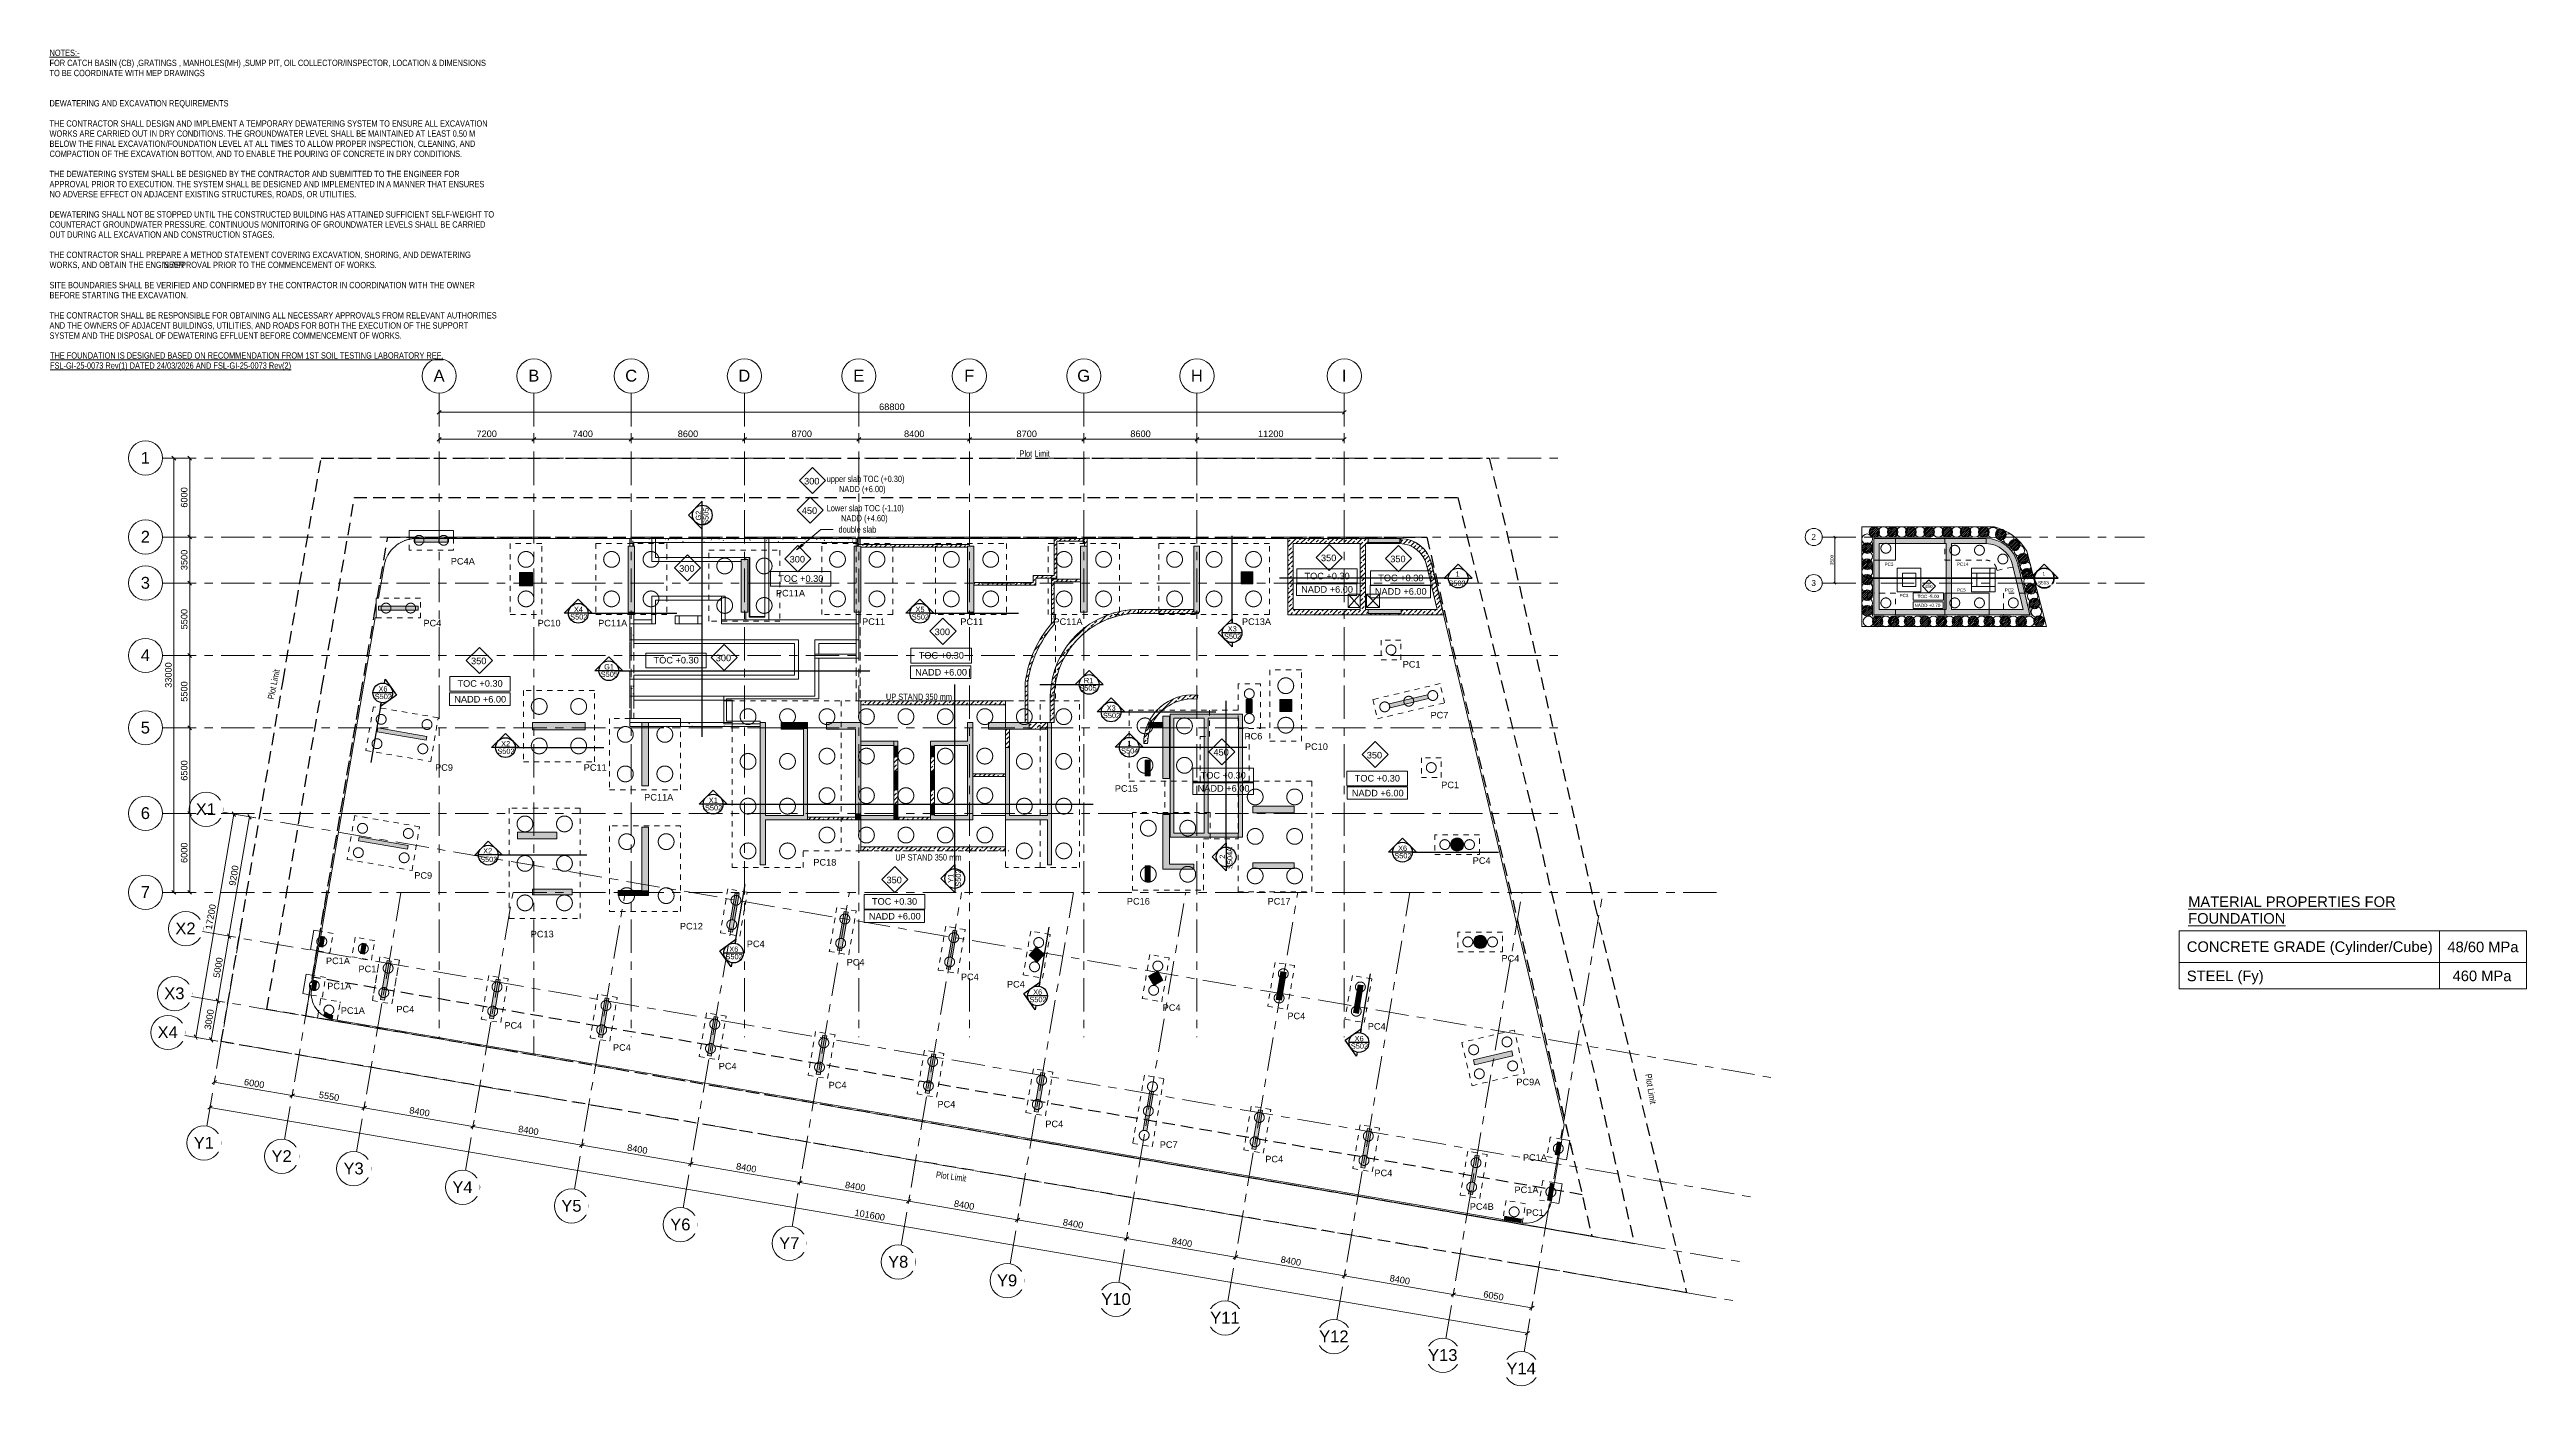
# Model space of a CAD drawing. Header units: millimetres. Extents: x -13051 to 175228, y -26353 to 75386.
import ezdxf

# ---------------------------------------------------------------- set-up
doc = ezdxf.new("R2010")
doc.units = ezdxf.units.MM
for name, pattern in [('DASH 2mm', [800, 400, -400]), ('DASH 4mm', [1600, 800, -800]), ('Dashed', [3810, 2540, -1270]), ('DASHED___25x_', [952.5, 635, -317.5]), ('Grid Line', [4445, 2540, -635, 635, -635]), ('Hidden', [1428.75, 952.5, -476.25])]:
    doc.linetypes.add(name, pattern=pattern)
for name, color, linetype, lineweight in [('A-ANNO-DIMS', 211, 'Continuous', 5), ('A-ANNO-DIMS-100', 211, 'Continuous', 5), ('A-ANNO-DIMS-200', 211, 'Continuous', 5), ('A-DETL', 90, 'Continuous', 5), ('A-DETL-GENF', 92, 'Continuous', 5), ('A-DETL-THIN', 151, 'Continuous', 5), ('A-WALL', 113, 'Continuous', 5), ('A-WALL-HDLN', 110, 'Continuous', 5), ('A-WALL-PATT', 111, 'Continuous', 15), ('G-ANNO-DIMS', 111, 'Continuous', 5), ('G-ANNO-TEXT', 231, 'Continuous', 5), ('I-WALL', 2, 'Continuous', 5), ('S-BEAM', 12, 'Continuous', 15), ('S-BEAM-HDLN', 1, 'DASHED___25x_', 5), ('S-COLS', 52, 'Continuous', 5), ('S-COLS-HDLN', 52, 'Dashed', 5), ('S-FNDN', 32, 'Continuous', 15), ('S-FNDN-HDLN', 4, 'DASH 2mm', 5), ('S-FNDN-IDEN', 2, 'Continuous', 5), ('S-GRID', 1, 'Continuous', 5), ('S-GRID-IDEN', 1, 'Continuous', 5)]:
    doc.layers.add(name, color=color, linetype=linetype, lineweight=lineweight)
doc.styles.add('Arial', font='arial.ttf', dxfattribs={"height": 900})
doc.styles.add('Arial_1', font='arial.ttf', dxfattribs={"height": 500})
doc.styles.add('Arial_2', font='arial.ttf', dxfattribs={"width": 0.7, "height": 480})
doc.styles.add('Arial_3', font='arial.ttf', dxfattribs={"height": 400})
doc.styles.add('Arial_4', font='arial.ttf', dxfattribs={"height": 450})
doc.styles.add('Arial_5', font='arial.ttf', dxfattribs={"height": 250})
doc.styles.add('Arial_6', font='arial.ttf', dxfattribs={"height": 800})
doc.dimstyles.new('Diagonal_-_2_5mm_Round_5mm_-2_5', dxfattribs={"dimscale": 304.8, "dimtxt": 1.673654, "dimasz": 0.984252, "dimexe": 0.065617, "dimexo": 0.0625, "dimgap": 0.065617, "dimtad": 1, "dimdec": 0, "dimlfac": 304.8, "dimrnd": 5, "dimdsep": 46, "dimtxsty": 'Arial_1', "dimblk1": 'OBLIQUE', "dimblk2": 'OBLIQUE', "dimsah": 1, "dimcen": 0.09, "dimazin": 0, "dimtfac": 1, "dimtdec": 4, "dimtix": 1, "dimtmove": 0, "dimatfit": 3, "dimfxl": 0.005167, "dimfxlon": 1, "dimtvp": 1, "dimtolj": 1, "dimtzin": 0, "dimarcsym": 2})
doc.dimstyles.new('Diagonal_-_2_5mm_Round_5mm_-2_5_1', dxfattribs={"dimscale": 304.8, "dimtxt": 1.673654, "dimasz": 0.984252, "dimexe": 0.065617, "dimexo": 0.0625, "dimgap": 0.065617, "dimtad": 1, "dimdec": 0, "dimlfac": 304.8, "dimrnd": 5, "dimdsep": 46, "dimtxsty": 'Arial_1', "dimblk1": 'OBLIQUE', "dimblk2": 'OBLIQUE', "dimsah": 1, "dimcen": 0.09, "dimazin": 0, "dimtfac": 1, "dimtdec": 4, "dimtix": 1, "dimtmove": 2, "dimatfit": 3, "dimfxl": 0.005167, "dimfxlon": 1, "dimtvp": 1, "dimtolj": 1, "dimtzin": 0, "dimarcsym": 2})
doc.dimstyles.new('Diagonal_-_2_5mm_Round_5mm_-2_5_2', dxfattribs={"dimscale": 304.8, "dimtxt": 0.836827, "dimasz": 0.492126, "dimexe": 0.032808, "dimexo": 0.0625, "dimgap": 0.032808, "dimtad": 1, "dimdec": 0, "dimlfac": 304.8, "dimrnd": 5, "dimdsep": 46, "dimtxsty": 'Arial_5', "dimblk1": 'OBLIQUE', "dimblk2": 'OBLIQUE', "dimsah": 1, "dimcen": 0.09, "dimazin": 0, "dimtfac": 1, "dimtdec": 4, "dimtix": 1, "dimtmove": 0, "dimatfit": 3, "dimfxl": 0.002583, "dimfxlon": 1, "dimtvp": 1, "dimtolj": 1, "dimtzin": 0, "dimarcsym": 2})
pattern_1 = [(45, (0, 0), (-356.4037, 356.4037), []), (45, (356.4, 0), (-356.4037, 356.4037), [252.016, -126.008])]
pattern_2 = [(0, (0, 0), (1625.6, 406.4), [67.056, -1152.144, 67.056, -1152.144, -6502.4]), (0, (0, 0), (1625.6, 406.4), [-2438.4, 67.056, -2371.344, 67.056, -1152.144, -2844.8]), (0, (0, 0), (1625.6, 406.4), [-6096, 67.056, -745.744, 67.056, -1964.944]), (120, (609.6, 203.2), (-1164.7527, 1204.611), [67.056, -1152.144, 67.056, -1152.144, -6502.4]), (120, (609.6, 203.2), (-1164.7527, 1204.611), [-2438.4, 67.056, -2371.344, 67.056, -1152.144, -2844.8]), (120, (609.6, 203.2), (-1164.7527, 1204.611), [-6096, 67.056, -745.744, 67.056, -1964.944]), (240, (812.8, 1016), (-460.8473, -1611.011), [67.056, -1152.144, 67.056, -1152.144, -6502.4]), (240, (812.8, 1016), (-460.8473, -1611.011), [-2438.4, 67.056, -2371.344, 67.056, -1152.144, -2844.8]), (240, (812.8, 1016), (-460.8473, -1611.011), [-6096, 67.056, -745.744, 67.056, -1964.944])]
pattern_3 = [(45, (44548.6, 0), (-178.2022, 178.2022), []), (45, (44726.8, 0), (-178.2022, 178.2022), [126.008, -63.004])]
pattern_4 = [(45, (44548.61, 0), (-70.71068, 70.71068), [])]

msp = doc.modelspace()

# ---------------------------------------------------------------- texts
at = {"layer": 'G-ANNO-DIMS', "attachment_point": 1, "line_spacing_factor": 0.941778}
for s, insert, char_height, width, style in [('TOC +0.30', (42335.2011, 35434.9065), 500, 4101.409205, 'Arial_1'), ('TOC +0.30', (82342.3396, 35626.9353), 500, 4101.409205, 'Arial_1'), ('TOC +0.30', (87949.0227, 35487.2571), 500, 4101.409205, 'Arial_1'), ('TOC -5.00', (128948.5419, 33951.9108), 250, 1946.638996, 'Arial_5'), ('TOC +0.30', (32862.6226, 29235.9397), 500, 4101.409205, 'Arial_1'), ('TOC +0.30', (53017.6338, 29599.5012), 500, 4101.409205, 'Arial_1'), ('TOC +0.30', (17959.217, 27465.5837), 500, 4101.409205, 'Arial_1'), ('TOC +0.30', (74446.0958, 20491.0494), 500, 4101.409205, 'Arial_1'), ('TOC +0.30', (86162.5895, 20264.1786), 500, 4101.409205, 'Arial_1'), ('TOC +0.30', (49462.1817, 10902.797), 500, 4101.409205, 'Arial_1')]:
    msp.add_mtext(s, dxfattribs=dict(at, insert=insert, char_height=char_height, width=width, style=style))
at = {"layer": 'G-ANNO-TEXT', "color": 7, "attachment_point": 1}
for s, insert, char_height, width, style in [('\\LNOTES:- ', (-13051.2306, 75378.4508), 480, 2480.421125, 'Arial_2'), ('TO BE COORDINATE WITH MEP DRAWINGS', (-13051.2306, 73843.8675), 480, 12042.949625, 'Arial_2'), ('FOR CATCH BASIN (CB) ,GRATINGS , MANHOLES(MH) ,SUMP PIT, OIL COLLECTOR/INSPECTOR, LOCATION & DIMENSIONS ', (-13051.2306, 74611.1592), 480, 33895.3475, 'Arial_2'), ('DEWATERING AND EXCAVATION REQUIREMENTS', (-13051.2306, 71541.9925), 480, 13861.176875, 'Arial_2'), ('THE CONTRACTOR SHALL DESIGN AND IMPLEMENT A TEMPORARY DEWATERING SYSTEM TO ENSURE ALL EXCAVATION ', (-13051.2306, 70007.4092), 480, 34052.47825, 'Arial_2'), ('WORKS ARE CARRIED OUT IN DRY CONDITIONS. THE GROUNDWATER LEVEL SHALL BE MAINTAINED AT LEAST 0.50 M ', (-13051.2306, 69240.1175), 480, 33087.2465, 'Arial_2'), ('BELOW THE FINAL EXCAVATION/FOUNDATION LEVEL AT ALL TIMES TO ALLOW PROPER INSPECTION, CLEANING, AND ', (-13051.2306, 68472.8258), 480, 33064.79925, 'Arial_2'), ('THE DEWATERING SYSTEM SHALL BE DESIGNED BY THE CONTRACTOR AND SUBMITTED TO THE ENGINEER FOR ', (-13051.2306, 66170.9508), 480, 31897.54225, 'Arial_2'), ('COMPACTION OF THE EXCAVATION BOTTOM, AND TO ENABLE THE POURING OF CONCRETE IN DRY CONDITIONS.', (-13051.2306, 67705.5342), 480, 31908.765875, 'Arial_2'), ('APPROVAL PRIOR TO EXECUTION. THE SYSTEM SHALL BE DESIGNED AND IMPLEMENTED IN A MANNER THAT ENSURES ', (-13051.2306, 65403.6592), 480, 33771.887625, 'Arial_2'), ('NO ADVERSE EFFECT ON ADJACENT EXISTING STRUCTURES, ROADS, OR UTILITIES.', (-13051.2306, 64636.3675), 480, 23693.072375, 'Arial_2'), ('COUNTERACT GROUNDWATER PRESSURE. CONTINUOUS MONITORING OF GROUNDWATER LEVELS SHALL BE CARRIED ', (-13051.2306, 62334.4925), 480, 33973.912875, 'Arial_2'), ('DEWATERING SHALL NOT BE STOPPED UNTIL THE CONSTRUCTED BUILDING HAS ATTAINED SUFFICIENT SELF-WEIGHT TO ', (-13051.2306, 63101.7842), 480, 34535.094125, 'Arial_2'), ('OUT DURING ALL EXCAVATION AND CONSTRUCTION STAGES.', (-13051.2306, 61567.2008), 480, 17396.61875, 'Arial_2'), ('WORKS, AND OBTAIN THE ENGINEER', (-13051.2306, 59265.3258), 480, 10437.97125, 'Arial_2'), ('THE CONTRACTOR SHALL PREPARE A METHOD STATEMENT COVERING EXCAVATION, SHORING, AND DEWATERING ', (-13051.2306, 60032.6175), 480, 32784.208625, 'Arial_2'), ('’', (-4439.0431, 59265.3258), 480, 123.459875, 'Arial_2'), ('S APPROVAL PRIOR TO THE COMMENCEMENT OF WORKS.', (-4337.1785, 59265.3258), 480, 16509.952375, 'Arial_2'), ('SITE BOUNDARIES SHALL BE VERIFIED AND CONFIRMED BY THE CONTRACTOR IN COORDINATION WITH THE OWNER ', (-13051.2306, 57730.7425), 480, 33053.575625, 'Arial_2'), ('BEFORE STARTING THE EXCAVATION.', (-13051.2306, 56963.4508), 480, 10684.891, 'Arial_2'), ('AND THE OWNERS OF ADJACENT BUILDINGS, UTILITIES, AND ROADS FOR BOTH THE EXECUTION OF THE SUPPORT ', (-13051.2306, 54661.5758), 480, 32548.5125, 'Arial_2'), ('THE CONTRACTOR SHALL BE RESPONSIBLE FOR OBTAINING ALL NECESSARY APPROVALS FROM RELEVANT AUTHORITIES ', (-13051.2306, 55428.8675), 480, 34568.765, 'Arial_2'), ('SYSTEM AND THE DISPOSAL OF DEWATERING EFFLUENT BEFORE COMMENCEMENT OF WORKS.', (-13051.2306, 53894.2842), 480, 27318.30325, 'Arial_2'), ('Plot Limit', (60677.1641, 44927.8121), 480, 2334.514, 'Arial_2'), ('upper slab TOC (+0.30) ', (46021.3785, 43000.9025), 480, 6150.5465, 'Arial_2'), ('      NADD (+6.00)', (46021.3785, 42233.6108), 480, 4545.568125, 'Arial_2'), ('Lower slab TOC (-1.10)', (46021.3785, 40779.3549), 480, 5948.52125, 'Arial_2'), ('       NADD (+4.60)', (46021.3785, 40012.0633), 480, 4702.698875, 'Arial_2'), ('double slab', (46921.3785, 39157.7084), 480, 2895.69525, 'Arial_2'), ('S503', (93286.0107, 35036.8729), 400, 1619.40875, 'Arial_3'), ('1', (93829.1717, 35725.2525), 400, 384.81, 'Arial_3'), ('S502', (26526.4286, 32474.3691), 400, 1619.40875, 'Arial_3'), ('X4', (26811.2676, 33042.7487), 400, 849.78875, 'Arial_3'), ('S502', (52492.1098, 32474.3691), 400, 1619.40875, 'Arial_3'), ('X5', (52776.9488, 33042.7487), 400, 849.78875, 'Arial_3'), ('S502', (76224.605, 31001.2492), 400, 1619.40875, 'Arial_3'), ('X3', (76509.444, 31569.6288), 400, 849.78875, 'Arial_3'), ('G1', (29107.0876, 28683.5153), 400, 913.92375, 'Arial_3'), ('S502', (11669.5332, 26427.805), 400, 1619.40875, 'Arial_3'), ('X6', (11954.3722, 26996.1846), 400, 849.78875, 'Arial_3'), ('S505', (28849.2486, 28115.1357), 400, 1619.40875, 'Arial_3'), ('UP STAND 350 mm', (50524.946, 26441.6881), 480, 5117.973, 'Arial_2'), ('S505', (65234.0801, 27068.7279), 400, 1619.40875, 'Arial_3'), ('R1', (65571.2411, 27637.1074), 400, 881.85625, 'Arial_3'), ('S502', (67023.0964, 24982.3842), 400, 1619.40875, 'Arial_3'), ('X3', (67307.9354, 25550.7638), 400, 849.78875, 'Arial_3'), ('X2', (21277.0896, 22836.6422), 400, 849.78875, 'Arial_3'), ('1', (68883.8628, 22863.2405), 400, 384.81, 'Arial_3'), ('S502', (20992.2506, 22268.2626), 400, 1619.40875, 'Arial_3'), ('S504', (68407.0238, 22294.8609), 400, 1619.40875, 'Arial_3'), ('S502', (36774.2254, 17971.6279), 400, 1619.40875, 'Arial_3'), ('X1', (37059.0644, 18540.0075), 400, 849.78875, 'Arial_3'), ('S502', (19681.0651, 14046.9607), 400, 1619.40875, 'Arial_3'), ('X2', (19910.1763, 14698.003), 400, 849.78875, 'Arial_3'), ('UP STAND 350 mm', (51237.446, 14241.6881), 480, 5117.973, 'Arial_2'), ('S502', (89174.8423, 14325.6076), 400, 1619.40875, 'Arial_3'), ('X6', (89459.6813, 14893.9872), 400, 849.78875, 'Arial_3'), ('\\LMATERIAL PROPERTIES FOR ', (149511.9927, 11034.6937), 800, 19657.3775, 'Arial_6'), ('\\LFOUNDATION', (149511.9927, 9764.6937), 800, 8994.93375, 'Arial_6'), ('CONCRETE GRADE (Cylinder/Cube)', (149411.9927, 7615.8185), 800, 22719.82375, 'Arial_6'), ('48/60 MPa', (169218.5929, 7595.8185), 800, 6589.87125, 'Arial_6'), ('S502', (38332.3722, 6657.649), 400, 1619.40875, 'Arial_3'), ('X6', (38617.2112, 7226.0286), 400, 849.78875, 'Arial_3'), ('X6', (61719.3024, 3967.4297), 400, 849.78875, 'Arial_3'), ('STEEL (Fy)', (149411.9927, 5395.8185), 800, 7102.95125, 'Arial_6'), ('460 MPa', (169611.9927, 5395.8185), 800, 5451.475, 'Arial_6'), ('S502', (61434.4634, 3399.0501), 400, 1619.40875, 'Arial_3'), ('X6', (86151.9533, 429.9407), 400, 849.78875, 'Arial_3'), ('S502', (85867.1143, -138.4389), 400, 1619.40875, 'Arial_3')]:
    msp.add_mtext(s, dxfattribs=dict(at, insert=insert, char_height=char_height, width=width, style=style))
at = {"layer": 'G-ANNO-TEXT', "color": 5, "char_height": 480, "attachment_point": 1, "style": 'Arial_2'}
for s, insert, width in [('\\LTHE FOUNDATION IS DESIGNED BASED ON RECOMMENDATION FROM 1ST SOIL TESTING LABORATORY REF.', (-13016.058, 52380.9794), 30416.02375), ('\\LFSL-GI-25-0073 Rev(1) DATED 24/03/2026 AND FSL-GI-25-0073 Rev(2)', (-13016.058, 51613.6877), 18575.099375)]:
    msp.add_mtext(s, dxfattribs=dict(at, insert=insert, width=width))
at = {"layer": 'G-ANNO-TEXT', "color": 7, "attachment_point": 1}
for s, insert, char_height, width, rotation, style in [('G2', (36074.0764, 39598.7397), 400, 913.92375, 90, 'Arial_3'), ('S505', (36642.456, 39274.5787), 400, 1619.40875, 90, 'Arial_3'), ('Plot Limit', (3515.3071, 26067.6775), 480, 2334.514, 78.156062403, 'Arial_2'), ('2', (75891.5404, 13901.8684), 400, 384.81, 90, 'Arial_3'), ('S504A', (76459.9199, 13113.0294), 400, 2084.3875, 90, 'Arial_3'), ('Y1', (55255.7501, 12070.7355), 400, 833.755, 90, 'Arial_3'), ('S502', (55824.1297, 11779.8965), 400, 1619.40875, 90, 'Arial_3'), ('Plot Limit', (108713.9093, -2410.5718), 480, 2334.514, 279.150204216, 'Arial_2'), ('Plot Limit', (54370.441, -9855.976), 480, 2334.514, 352.095437855, 'Arial_2')]:
    msp.add_mtext(s, dxfattribs=dict(at, insert=insert, char_height=char_height, width=width, rotation=rotation, style=style))
at = {"layer": 'G-ANNO-TEXT', "color": 7, "lineweight": 13, "attachment_point": 1}
for s, insert, char_height, width, style in [('NADD +6.00', (82086.6565, 34618.5622), 500, 4762.02375, 'Arial_1'), ('NADD +6.00', (87686.6565, 34458.5622), 500, 4762.02375, 'Arial_1'), ('NADD +0.70', (128709.1451, 33274.7279), 250, 2381.011875, 'Arial_5'), ('NADD +6.00', (52749.1538, 28318.2283), 500, 4762.02375, 'Arial_1'), ('NADD +6.00', (17716.504, 26267.1422), 500, 4762.02375, 'Arial_1'), ('NADD +6.00', (74220.706, 19496.4897), 500, 4762.02375, 'Arial_1'), ('NADD +6.00', (85940.706, 19136.4897), 500, 4762.02375, 'Arial_1'), ('NADD +6.00', (49228.8704, 9779.4495), 500, 4762.02375, 'Arial_1')]:
    msp.add_mtext(s, dxfattribs=dict(at, insert=insert, char_height=char_height, width=width, style=style))
at = {"layer": 'S-FNDN-IDEN', "attachment_point": 1}
for s, insert, char_height, width, style in [('300', (44305.2996, 42839.0374), 500, 1394.93625, 'Arial_1'), ('450', (44130.2996, 40597.5387), 500, 1394.93625, 'Arial_1'), ('PC4A', (17452.219, 36754.5758), 500, 2196.62375, 'Arial_1'), ('300', (34810.795, 36203.7237), 500, 1394.93625, 'Arial_1'), ('300', (43208.3224, 36908.5736), 500, 1394.93625, 'Arial_1'), ('350', (83595.8201, 37007.1053), 500, 1394.93625, 'Arial_1'), ('350', (88861.3415, 36927.1053), 500, 1394.93625, 'Arial_1'), ('PC3', (126429.643, 36402.8605), 250, 817.72125, 'Arial_5'), ('PC14', (131928.907, 36402.8605), 250, 1050.210625, 'Arial_5'), ('PC11A', (42164.4638, 34329.9892), 500, 2661.6025, 'Arial_1'), ('PC3', (127568.2336, 34025.6844), 250, 817.72125, 'Arial_5'), ('450', (129496.5635, 34711.1718), 250, 697.468125, 'Arial_5'), ('PC5', (131928.907, 34441.3046), 250, 817.72125, 'Arial_5'), ('PC2', (135569.942, 34441.3046), 250, 817.72125, 'Arial_5'), ('PC4', (15371.3259, 32051.9057), 500, 1635.4425, 'Arial_1'), ('PC10', (24047.7622, 32051.9057), 500, 2100.42125, 'Arial_1'), ('PC11A', (28652.925, 32051.9057), 500, 2661.6025, 'Arial_1'), ('PC11', (48712.9088, 32161.4932), 500, 2100.42125, 'Arial_1'), ('PC11', (56177.7659, 32161.4932), 500, 2100.42125, 'Arial_1'), ('PC11A', (63261.2006, 32161.4932), 500, 2661.6025, 'Arial_1'), ('PC13A', (77586.1383, 32161.4932), 500, 2661.6025, 'Arial_1'), ('300', (54232.6933, 31387.7579), 500, 1394.93625, 'Arial_1'), ('350', (18991.0786, 29179.6589), 500, 1394.93625, 'Arial_1'), ('300', (37590.694, 29407.8589), 500, 1394.93625, 'Arial_1'), ('PC1', (89806.0864, 28922.5774), 500, 1635.4425, 'Arial_1'), ('PC7', (91922.5777, 25060.4374), 500, 1635.4425, 'Arial_1'), ('PC6', (77778.1383, 23459.9134), 500, 1635.4425, 'Arial_1'), ('PC10', (82375.1017, 22665.9134), 500, 2100.42125, 'Arial_1'), ('PC9', (16256.6823, 21077.7453), 500, 1635.4425, 'Arial_1'), ('PC11', (27554.4423, 21077.6445), 500, 2100.42125, 'Arial_1'), ('450', (75422.4383, 22235.5632), 500, 1394.93625, 'Arial_1'), ('350', (87075.7205, 22017.4798), 500, 1394.93625, 'Arial_1'), ('PC15', (67922.9063, 19485.0725), 500, 2100.42125, 'Arial_1'), ('PC1', (92735.3164, 19760.0725), 500, 1635.4425, 'Arial_1'), ('PC11A', (32150.0526, 18814.6449), 500, 2661.6025, 'Arial_1'), ('PC18', (45006.8062, 13874.3669), 500, 2100.42125, 'Arial_1'), ('PC4', (95130.2369, 14005.0116), 500, 1635.4425, 'Arial_1'), ('PC9', (14674.3132, 12878.9553), 500, 1635.4425, 'Arial_1'), ('350', (50568.6938, 12534.2024), 500, 1394.93625, 'Arial_1'), ('PC16', (68839.5673, 10913.591), 500, 2100.42125, 'Arial_1'), ('PC17', (79536.1383, 10913.591), 500, 2100.42125, 'Arial_1'), ('PC13', (23525.6272, 8420.1774), 500, 2100.42125, 'Arial_1'), ('PC12', (34864.552, 9022.7558), 500, 2100.42125, 'Arial_1'), ('PC4', (39951.5002, 7675.4598), 500, 1635.4425, 'Arial_1'), ('PC1A', (7957.2663, 6390.7998), 500, 2196.62375, 'Arial_1'), ('PC1', (10430.9567, 5773.9429), 500, 1635.4425, 'Arial_1'), ('PC4', (47540.4135, 6282.7548), 500, 1635.4425, 'Arial_1'), ('PC4', (97315.0962, 6572.7784), 500, 1635.4425, 'Arial_1'), ('PC1A', (8057.2099, 4474.8607), 500, 2196.62375, 'Arial_1'), ('PC4', (56223.6787, 5169.9373), 500, 1635.4425, 'Arial_1'), ('PC4', (59722.8997, 4607.349), 500, 1635.4425, 'Arial_1'), ('PC1A', (9090.5495, 2609.462), 500, 2196.62375, 'Arial_1'), ('PC4', (13312.8801, 2716.8389), 500, 1635.4425, 'Arial_1'), ('PC4', (71561.4301, 2831.1917), 500, 1635.4425, 'Arial_1'), ('PC4', (81043.915, 2201.8798), 500, 1635.4425, 'Arial_1'), ('PC4', (21526.0066, 1480.3168), 500, 1635.4425, 'Arial_1'), ('PC4', (87154.5957, 1407.8798), 500, 1635.4425, 'Arial_1'), ('PC4', (29774.6068, -197.2793), 500, 1635.4425, 'Arial_1'), ('PC4', (37817.2174, -1611.3616), 500, 1635.4425, 'Arial_1'), ('PC4', (46169.9725, -3053.5279), 500, 1635.4425, 'Arial_1'), ('PC9A', (98445.0962, -2818.3835), 500, 2196.62375, 'Arial_1'), ('PC4', (54444.5809, -4506.6836), 500, 1635.4425, 'Arial_1'), ('PC4', (62644.2987, -6002.0246), 500, 1635.4425, 'Arial_1'), ('PC7', (71340.3797, -7575.423), 500, 1635.4425, 'Arial_1'), ('PC4', (79361.2054, -8675.6681), 500, 1635.4425, 'Arial_1'), ('PC1A', (98943.1813, -8554.6024), 500, 2196.62375, 'Arial_1'), ('PC4', (87661.0102, -9730.1941), 500, 1635.4425, 'Arial_1'), ('PC1A', (98302.265, -11010.2894), 500, 2196.62375, 'Arial_1'), ('PC4B', (94904.0157, -12283.7486), 500, 2196.62375, 'Arial_1'), ('PC1', (99175.1813, -12740.0221), 500, 1635.4425, 'Arial_1')]:
    msp.add_mtext(s, dxfattribs=dict(at, insert=insert, char_height=char_height, width=width, style=style))

# ---------------------------------------------------------------- blocks, each defined once
blk = doc.blocks.new('W SH7 - W SH-6375109-FOUNDATION LAYOUT PLAN')
at = {"layer": 'A-WALL-PATT', "lineweight": 5}
blk.add_hatch(color=256, dxfattribs=at).paths.add_polyline_path([(71076, 23844), (71570, 23844), (71570, 24244), (70595, 24244), (70533, 24113), (70477, 23980), (70426, 23844)])
at = {"layer": 'A-WALL', "lineweight": 15}
for p, q in [((70426, 23844), (71570, 23844)), ((71570, 24244), (70595, 24244)), ((71570, 23844), (71570, 24244))]:
    blk.add_line(p, q, dxfattribs=at)
blk.add_arc((73820, 22644), 3600, 153.6122, 160.52878, dxfattribs=at)
blk = doc.blocks.new('Concrete-Round-Column - P3-D750-L17m-6777132-FOUNDATION LAYOUT PLAN')
at = {"layer": 'S-COLS-HDLN'}
for start, end in [(0, 180), (180, 0)]:
    blk.add_arc((0, 0), 375, start, end, dxfattribs=at)
blk = doc.blocks.new('Concrete-Round-Column - P3-D750-L17m-7001444-FOUNDATION LAYOUT PLAN')
at = {"layer": 'S-COLS-HDLN'}
for start, end in [(0, 180), (180, 0)]:
    blk.add_arc((0, 0), 375, start, end, dxfattribs=at)
blk = doc.blocks.new('Concrete-Round-Column - P3-D1200-L17m-6780020-FOUNDATION LAYOUT PLAN')
at = {"layer": 'S-COLS-HDLN'}
for start, end in [(0, 180), (180, 0)]:
    blk.add_arc((0, 0), 600, start, end, dxfattribs=at)
blk = doc.blocks.new('Concrete-Round-Column - P3-D1200-L17m-V1-FOUNDATION LAYOUT PLAN')
at = {"layer": 'S-COLS-HDLN'}
for start, end in [(90.24751, 180), (180, 0), (89.88541, 90.11459), (0, 89.75249)]:
    blk.add_arc((0, 0), 600, start, end, dxfattribs=at)
blk = doc.blocks.new('Concrete-Round-Column - P3-D1200-L17m-7048983-FOUNDATION LAYOUT PLAN')
at = {"layer": 'S-COLS-HDLN'}
for start, end in [(0, 180), (180, 0)]:
    blk.add_arc((0, 0), 600, start, end, dxfattribs=at)
blk = doc.blocks.new('Concrete-Round-Column - P3-D1200-L17m-7017903-FOUNDATION LAYOUT PLAN')
at = {"layer": 'S-COLS-HDLN'}
for start, end in [(0, 180), (180, 0)]:
    blk.add_arc((0, 0), 600, start, end, dxfattribs=at)
blk = doc.blocks.new('Concrete-Round-Column - P3-D1200-L17m-6978329-FOUNDATION LAYOUT PLAN')
at = {"layer": 'S-COLS-HDLN'}
for start, end in [(0, 180), (180, 0)]:
    blk.add_arc((0, 0), 600, start, end, dxfattribs=at)
blk = doc.blocks.new('Concrete-Round-Column - P3-D1200-L17m-7278871-FOUNDATION LAYOUT PLAN')
at = {"layer": 'S-COLS-HDLN'}
for start, end in [(0, 180), (180, 0)]:
    blk.add_arc((0, 0), 600, start, end, dxfattribs=at)
blk = doc.blocks.new('Concrete-Round-Column - P3-D1200-L17m-7309476-FOUNDATION LAYOUT PLAN')
at = {"layer": 'S-COLS-HDLN'}
for start, end in [(0, 180), (180, 0)]:
    blk.add_arc((0, 0), 600, start, end, dxfattribs=at)
blk = doc.blocks.new('Concrete-Round-Column - P3-D1200-L17m-7279131-FOUNDATION LAYOUT PLAN')
at = {"layer": 'S-COLS-HDLN'}
for start, end in [(0, 180), (180, 0)]:
    blk.add_arc((0, 0), 600, start, end, dxfattribs=at)
blk = doc.blocks.new('Concrete-Round-Column - P3-D1200-L17m-6978356-FOUNDATION LAYOUT PLAN')
at = {"layer": 'S-COLS-HDLN'}
for start, end in [(0, 180), (180, 0)]:
    blk.add_arc((0, 0), 600, start, end, dxfattribs=at)
blk = doc.blocks.new('Concrete-Round-Column - P3-D1200-L17m-V2-FOUNDATION LAYOUT PLAN')
at = {"layer": 'S-COLS-HDLN'}
for start, end in [(94.72957, 180), (180, 0), (85.40336, 94.59664), (0, 85.27043)]:
    blk.add_arc((0, 0), 600, start, end, dxfattribs=at)
blk = doc.blocks.new('Concrete-Round-Column - P3-D750-L17m-V3-FOUNDATION LAYOUT PLAN')
at = {"layer": 'S-COLS-HDLN'}
for start, end in [(91.32635, 180), (180, 0), (88.84781, 91.15219), (0, 88.67365)]:
    blk.add_arc((0, 0), 375, start, end, dxfattribs=at)
blk = doc.blocks.new('Concrete-Round-Column - P3-D750-L17m-6786849-UNDER GROUND WATER TANK')
at = {"layer": 'S-COLS-HDLN', "lineweight": 13}
for start, end in [(0, 180), (180, 0)]:
    blk.add_arc((0, 0), 375, start, end, dxfattribs=at)
blk = doc.blocks.new('Grid - M_Grid Head - Circle-4284405-FOUNDATION LAYOUT PLAN')
at = {"layer": 'S-GRID-IDEN'}
blk.add_circle((0, 0), 6.5, dxfattribs=at)
blk = doc.blocks.new('DIMBLOCK1-FOUNDATION LAYOUT PLAN')
at = {"layer": 'A-ANNO-DIMS-200', "lineweight": 15}
for p, q in [((16570, 45768), (16420, 45618)), ((16570, 45768), (16720, 45918)), ((23770, 45768), (23620, 45618)), ((23770, 45768), (23920, 45918))]:
    blk.add_line(p, q, dxfattribs=at)
at = {"layer": 'A-ANNO-DIMS-200'}
for p, q in [((16570, 45768), (16570, 46248)), ((16570, 45768), (23770, 45768)), ((16570, 45768), (16570, 45748)), ((23770, 45768), (23770, 46248)), ((23770, 45768), (23770, 45748))]:
    blk.add_line(p, q, dxfattribs=at)
at = {"layer": 'A-ANNO-DIMS-200', "color": 0, "insert": (19401, 46438), "char_height": 500, "width": 1845.88, "attachment_point": 1, "line_spacing_factor": 0.941778, "style": 'Arial_1'}
blk.add_mtext('7200', dxfattribs=at)
blk = doc.blocks.new('_Oblique')
at = {"color": 0, "linetype": 'ByBlock', "lineweight": -2}
blk.add_line((-0.5, -0.5), (0.5, 0.5), dxfattribs=at)
blk = doc.blocks.new('DIMBLOCK2-FOUNDATION LAYOUT PLAN')
at = {"layer": 'A-ANNO-DIMS-200', "lineweight": 15}
for p, q in [((23770, 45768), (23620, 45618)), ((23770, 45768), (23920, 45918)), ((31170, 45768), (31020, 45618)), ((31170, 45768), (31320, 45918))]:
    blk.add_line(p, q, dxfattribs=at)
at = {"layer": 'A-ANNO-DIMS-200'}
for p, q in [((23770, 45768), (23770, 46248)), ((23770, 45768), (31170, 45768)), ((23770, 45768), (23770, 45748)), ((31170, 45768), (31170, 46248)), ((31170, 45768), (31170, 45748))]:
    blk.add_line(p, q, dxfattribs=at)
at = {"layer": 'A-ANNO-DIMS-200', "color": 0, "insert": (26701, 46438), "char_height": 500, "width": 1845.88, "attachment_point": 1, "line_spacing_factor": 0.941778, "style": 'Arial_1'}
blk.add_mtext('7400', dxfattribs=at)
blk = doc.blocks.new('DIMBLOCK3-FOUNDATION LAYOUT PLAN')
at = {"layer": 'A-ANNO-DIMS-200', "lineweight": 15}
for p, q in [((31170, 45768), (31020, 45618)), ((31170, 45768), (31320, 45918)), ((39770, 45768), (39620, 45618)), ((39770, 45768), (39920, 45918))]:
    blk.add_line(p, q, dxfattribs=at)
at = {"layer": 'A-ANNO-DIMS-200'}
for p, q in [((31170, 45768), (31170, 46248)), ((31170, 45768), (39770, 45768)), ((31170, 45768), (31170, 45748)), ((39770, 45768), (39770, 46248)), ((39770, 45768), (39770, 45748))]:
    blk.add_line(p, q, dxfattribs=at)
at = {"layer": 'A-ANNO-DIMS-200', "color": 0, "insert": (34701, 46438), "char_height": 500, "width": 1845.88, "attachment_point": 1, "line_spacing_factor": 0.941778, "style": 'Arial_1'}
blk.add_mtext('8600', dxfattribs=at)
blk = doc.blocks.new('DIMBLOCK4-FOUNDATION LAYOUT PLAN')
at = {"layer": 'A-ANNO-DIMS-200', "lineweight": 15}
for p, q in [((39770, 45768), (39620, 45618)), ((39770, 45768), (39920, 45918)), ((48470, 45768), (48320, 45618)), ((48470, 45768), (48620, 45918))]:
    blk.add_line(p, q, dxfattribs=at)
at = {"layer": 'A-ANNO-DIMS-200'}
for p, q in [((39770, 45768), (39770, 46248)), ((39770, 45768), (48470, 45768)), ((39770, 45768), (39770, 45748)), ((48470, 45768), (48470, 46248)), ((48470, 45768), (48470, 45748))]:
    blk.add_line(p, q, dxfattribs=at)
at = {"layer": 'A-ANNO-DIMS-200', "color": 0, "insert": (43351, 46438), "char_height": 500, "width": 1845.88, "attachment_point": 1, "line_spacing_factor": 0.941778, "style": 'Arial_1'}
blk.add_mtext('8700', dxfattribs=at)
blk = doc.blocks.new('DIMBLOCK5-FOUNDATION LAYOUT PLAN')
at = {"layer": 'A-ANNO-DIMS-200', "lineweight": 15}
for p, q in [((48470, 45768), (48320, 45618)), ((48470, 45768), (48620, 45918)), ((56870, 45768), (56720, 45618)), ((56870, 45768), (57020, 45918))]:
    blk.add_line(p, q, dxfattribs=at)
at = {"layer": 'A-ANNO-DIMS-200'}
for p, q in [((48470, 45768), (48470, 46248)), ((48470, 45768), (56870, 45768)), ((48470, 45768), (48470, 45748)), ((56870, 45768), (56870, 46248)), ((56870, 45768), (56870, 45748))]:
    blk.add_line(p, q, dxfattribs=at)
at = {"layer": 'A-ANNO-DIMS-200', "color": 0, "insert": (51901, 46438), "char_height": 500, "width": 1845.88, "attachment_point": 1, "line_spacing_factor": 0.941778, "style": 'Arial_1'}
blk.add_mtext('8400', dxfattribs=at)
blk = doc.blocks.new('DIMBLOCK6-FOUNDATION LAYOUT PLAN')
at = {"layer": 'A-ANNO-DIMS-200', "lineweight": 15}
for p, q in [((56870, 45768), (56720, 45618)), ((56870, 45768), (57020, 45918)), ((65570, 45768), (65420, 45618)), ((65570, 45768), (65720, 45918))]:
    blk.add_line(p, q, dxfattribs=at)
at = {"layer": 'A-ANNO-DIMS-200'}
for p, q in [((56870, 45768), (56870, 46248)), ((56870, 45768), (65570, 45768)), ((56870, 45768), (56870, 45748)), ((65570, 45768), (65570, 46248)), ((65570, 45768), (65570, 45748))]:
    blk.add_line(p, q, dxfattribs=at)
at = {"layer": 'A-ANNO-DIMS-200', "color": 0, "insert": (60451, 46438), "char_height": 500, "width": 1845.88, "attachment_point": 1, "line_spacing_factor": 0.941778, "style": 'Arial_1'}
blk.add_mtext('8700', dxfattribs=at)
blk = doc.blocks.new('DIMBLOCK7-FOUNDATION LAYOUT PLAN')
at = {"layer": 'A-ANNO-DIMS-200', "lineweight": 15}
for p, q in [((65570, 45768), (65420, 45618)), ((65570, 45768), (65720, 45918)), ((74170, 45768), (74020, 45618)), ((74170, 45768), (74320, 45918))]:
    blk.add_line(p, q, dxfattribs=at)
at = {"layer": 'A-ANNO-DIMS-200'}
for p, q in [((65570, 45768), (65570, 46248)), ((65570, 45768), (74170, 45768)), ((65570, 45768), (65570, 45748)), ((74170, 45768), (74170, 46248)), ((74170, 45768), (74170, 45748))]:
    blk.add_line(p, q, dxfattribs=at)
at = {"layer": 'A-ANNO-DIMS-200', "color": 0, "insert": (69101, 46438), "char_height": 500, "width": 1845.88, "attachment_point": 1, "line_spacing_factor": 0.941778, "style": 'Arial_1'}
blk.add_mtext('8600', dxfattribs=at)
blk = doc.blocks.new('DIMBLOCK8-FOUNDATION LAYOUT PLAN')
at = {"layer": 'A-ANNO-DIMS-200', "lineweight": 15}
for p, q in [((74170, 45768), (74020, 45618)), ((74170, 45768), (74320, 45918)), ((85370, 45768), (85220, 45618)), ((85370, 45768), (85520, 45918))]:
    blk.add_line(p, q, dxfattribs=at)
at = {"layer": 'A-ANNO-DIMS-200'}
for p, q in [((74170, 45768), (74170, 46248)), ((74170, 45768), (85370, 45768)), ((74170, 45768), (74170, 45748)), ((85370, 45768), (85370, 46248)), ((85370, 45768), (85370, 45748))]:
    blk.add_line(p, q, dxfattribs=at)
at = {"layer": 'A-ANNO-DIMS-200', "color": 0, "insert": (78808, 46438), "char_height": 500, "width": 2307.36, "attachment_point": 1, "line_spacing_factor": 0.941778, "style": 'Arial_1'}
blk.add_mtext('11200', dxfattribs=at)
blk = doc.blocks.new('DIMBLOCK9-FOUNDATION LAYOUT PLAN')
at = {"layer": 'A-ANNO-DIMS-200', "lineweight": 15}
for p, q in [((16570, 47819), (16420, 47669)), ((16570, 47819), (16720, 47969)), ((85370, 47819), (85220, 47669)), ((85370, 47819), (85520, 47969))]:
    blk.add_line(p, q, dxfattribs=at)
at = {"layer": 'A-ANNO-DIMS-200'}
for p, q in [((16570, 47819), (16570, 48299)), ((16570, 47819), (85370, 47819)), ((16570, 47819), (16570, 47799)), ((85370, 47819), (85370, 48299)), ((85370, 47819), (85370, 47799))]:
    blk.add_line(p, q, dxfattribs=at)
at = {"layer": 'A-ANNO-DIMS-200', "color": 0, "insert": (50008, 48489), "char_height": 500, "width": 2307.36, "attachment_point": 1, "line_spacing_factor": 0.941778, "style": 'Arial_1'}
blk.add_mtext('68800', dxfattribs=at)
blk = doc.blocks.new('DIMBLOCK10-FOUNDATION LAYOUT PLAN')
at = {"layer": 'A-ANNO-DIMS-200', "lineweight": 15}
for p, q in [((-2399, 44344), (-2549, 44494)), ((-2399, 44344), (-2249, 44194)), ((-2399, 38344), (-2549, 38494)), ((-2399, 38344), (-2249, 38194))]:
    blk.add_line(p, q, dxfattribs=at)
at = {"layer": 'A-ANNO-DIMS-200'}
for p, q in [((-2399, 44344), (-2419, 44344)), ((-2399, 44344), (-2399, 38344)), ((-2399, 44344), (-1919, 44344)), ((-2399, 38344), (-2419, 38344)), ((-2399, 38344), (-1919, 38344))]:
    blk.add_line(p, q, dxfattribs=at)
at = {"layer": 'A-ANNO-DIMS-200', "color": 0, "insert": (-3068, 40575), "char_height": 500, "width": 1845.88, "attachment_point": 1, "rotation": 90, "line_spacing_factor": 0.941778, "style": 'Arial_1'}
blk.add_mtext('6000', dxfattribs=at)
blk = doc.blocks.new('DIMBLOCK11-FOUNDATION LAYOUT PLAN')
at = {"layer": 'A-ANNO-DIMS-200', "lineweight": 15}
for p, q in [((-2399, 38344), (-2549, 38494)), ((-2399, 38344), (-2249, 38194)), ((-2399, 34844), (-2549, 34994)), ((-2399, 34844), (-2249, 34694))]:
    blk.add_line(p, q, dxfattribs=at)
at = {"layer": 'A-ANNO-DIMS-200'}
for p, q in [((-2399, 38344), (-2419, 38344)), ((-2399, 38344), (-2399, 34844)), ((-2399, 38344), (-1919, 38344)), ((-2399, 34844), (-2419, 34844)), ((-2399, 34844), (-1919, 34844))]:
    blk.add_line(p, q, dxfattribs=at)
at = {"layer": 'A-ANNO-DIMS-200', "color": 0, "insert": (-3068, 35825), "char_height": 500, "width": 1845.88, "attachment_point": 1, "rotation": 90, "line_spacing_factor": 0.941778, "style": 'Arial_1'}
blk.add_mtext('3500', dxfattribs=at)
blk = doc.blocks.new('DIMBLOCK12-FOUNDATION LAYOUT PLAN')
at = {"layer": 'A-ANNO-DIMS-200', "lineweight": 15}
for p, q in [((-2399, 34844), (-2549, 34994)), ((-2399, 34844), (-2249, 34694)), ((-2399, 29344), (-2549, 29494)), ((-2399, 29344), (-2249, 29194))]:
    blk.add_line(p, q, dxfattribs=at)
at = {"layer": 'A-ANNO-DIMS-200'}
for p, q in [((-2399, 34844), (-2419, 34844)), ((-2399, 34844), (-2399, 29344)), ((-2399, 34844), (-1919, 34844)), ((-2399, 29344), (-2419, 29344)), ((-2399, 29344), (-1919, 29344))]:
    blk.add_line(p, q, dxfattribs=at)
at = {"layer": 'A-ANNO-DIMS-200', "color": 0, "insert": (-3068, 31325), "char_height": 500, "width": 1845.88, "attachment_point": 1, "rotation": 90, "line_spacing_factor": 0.941778, "style": 'Arial_1'}
blk.add_mtext('5500', dxfattribs=at)
blk = doc.blocks.new('DIMBLOCK13-FOUNDATION LAYOUT PLAN')
at = {"layer": 'A-ANNO-DIMS-200', "lineweight": 15}
for p, q in [((-2399, 29344), (-2549, 29494)), ((-2399, 29344), (-2249, 29194)), ((-2399, 23844), (-2549, 23994)), ((-2399, 23844), (-2249, 23694))]:
    blk.add_line(p, q, dxfattribs=at)
at = {"layer": 'A-ANNO-DIMS-200'}
for p, q in [((-2399, 29344), (-2419, 29344)), ((-2399, 29344), (-2399, 23844)), ((-2399, 29344), (-1919, 29344)), ((-2399, 23844), (-2419, 23844)), ((-2399, 23844), (-1919, 23844))]:
    blk.add_line(p, q, dxfattribs=at)
at = {"layer": 'A-ANNO-DIMS-200', "color": 0, "insert": (-3068, 25825), "char_height": 500, "width": 1845.88, "attachment_point": 1, "rotation": 90, "line_spacing_factor": 0.941778, "style": 'Arial_1'}
blk.add_mtext('5500', dxfattribs=at)
blk = doc.blocks.new('DIMBLOCK14-FOUNDATION LAYOUT PLAN')
at = {"layer": 'A-ANNO-DIMS-200', "lineweight": 15}
for p, q in [((-2399, 23844), (-2549, 23994)), ((-2399, 23844), (-2249, 23694)), ((-2399, 17344), (-2549, 17494)), ((-2399, 17344), (-2249, 17194))]:
    blk.add_line(p, q, dxfattribs=at)
at = {"layer": 'A-ANNO-DIMS-200'}
for p, q in [((-2399, 23844), (-2419, 23844)), ((-2399, 23844), (-2399, 17344)), ((-2399, 23844), (-1919, 23844)), ((-2399, 17344), (-2419, 17344)), ((-2399, 17344), (-1919, 17344))]:
    blk.add_line(p, q, dxfattribs=at)
at = {"layer": 'A-ANNO-DIMS-200', "color": 0, "insert": (-3068, 19825), "char_height": 500, "width": 1845.88, "attachment_point": 1, "rotation": 90, "line_spacing_factor": 0.941778, "style": 'Arial_1'}
blk.add_mtext('6500', dxfattribs=at)
blk = doc.blocks.new('DIMBLOCK15-FOUNDATION LAYOUT PLAN')
at = {"layer": 'A-ANNO-DIMS-200', "lineweight": 15}
for p, q in [((-2399, 17344), (-2549, 17494)), ((-2399, 17344), (-2249, 17194)), ((-2399, 11344), (-2549, 11494)), ((-2399, 11344), (-2249, 11194))]:
    blk.add_line(p, q, dxfattribs=at)
at = {"layer": 'A-ANNO-DIMS-200'}
for p, q in [((-2399, 17344), (-2419, 17344)), ((-2399, 17344), (-2399, 11344)), ((-2399, 17344), (-1919, 17344)), ((-2399, 11344), (-2419, 11344)), ((-2399, 11344), (-1919, 11344))]:
    blk.add_line(p, q, dxfattribs=at)
at = {"layer": 'A-ANNO-DIMS-200', "color": 0, "insert": (-3068, 13575), "char_height": 500, "width": 1845.88, "attachment_point": 1, "rotation": 90, "line_spacing_factor": 0.941778, "style": 'Arial_1'}
blk.add_mtext('6000', dxfattribs=at)
blk = doc.blocks.new('DIMBLOCK16-FOUNDATION LAYOUT PLAN')
at = {"layer": 'A-ANNO-DIMS-200', "lineweight": 15}
for p, q in [((-527, -3081), (-701, -3203)), ((-527, -3081), (-354, -2958)), ((5386, -4093), (5213, -4216)), ((5386, -4093), (5560, -3971))]:
    blk.add_line(p, q, dxfattribs=at)
at = {"layer": 'A-ANNO-DIMS-200'}
for p, q in [((-527, -3081), (-531, -3100)), ((-527, -3081), (-446, -2608)), ((-527, -3081), (5386, -4093)), ((5386, -4093), (5467, -3620)), ((5386, -4093), (5383, -4113))]:
    blk.add_line(p, q, dxfattribs=at)
at = {"layer": 'A-ANNO-DIMS-200', "color": 0, "insert": (1784, -2798), "char_height": 500, "width": 1845.88, "attachment_point": 1, "rotation": 350.28315, "line_spacing_factor": 0.941778, "style": 'Arial_1'}
blk.add_mtext('6000', dxfattribs=at)
blk = doc.blocks.new('DIMBLOCK17-FOUNDATION LAYOUT PLAN')
at = {"layer": 'A-ANNO-DIMS-200'}
for p, q in [((5386, -4093), (5467, -3620)), ((5386, -4093), (5383, -4113)), ((5386, -4093), (10857, -5030)), ((10857, -5030), (10853, -5050)), ((10857, -5030), (10938, -4557))]:
    blk.add_line(p, q, dxfattribs=at)
at = {"layer": 'A-ANNO-DIMS-200', "lineweight": 15}
for p, q in [((5386, -4093), (5213, -4216)), ((5386, -4093), (5560, -3971)), ((10857, -5030), (10684, -5153)), ((10857, -5030), (11030, -4908))]:
    blk.add_line(p, q, dxfattribs=at)
at = {"layer": 'A-ANNO-DIMS-200', "color": 0, "insert": (7476, -3772), "char_height": 500, "width": 1845.88, "attachment_point": 1, "rotation": 350.28315, "line_spacing_factor": 0.941778, "style": 'Arial_1'}
blk.add_mtext('5550', dxfattribs=at)
blk = doc.blocks.new('DIMBLOCK18-FOUNDATION LAYOUT PLAN')
at = {"layer": 'A-ANNO-DIMS-200', "lineweight": 15}
for p, q in [((10857, -5030), (10684, -5153)), ((10857, -5030), (11030, -4908)), ((19136, -6448), (18963, -6570)), ((19136, -6448), (19309, -6325))]:
    blk.add_line(p, q, dxfattribs=at)
at = {"layer": 'A-ANNO-DIMS-200'}
for p, q in [((10857, -5030), (10853, -5050)), ((10857, -5030), (10938, -4557)), ((10857, -5030), (19136, -6448)), ((19136, -6448), (19133, -6467)), ((19136, -6448), (19217, -5975))]:
    blk.add_line(p, q, dxfattribs=at)
at = {"layer": 'A-ANNO-DIMS-200', "color": 0, "insert": (14351, -4950), "char_height": 500, "width": 1845.88, "attachment_point": 1, "rotation": 350.28315, "line_spacing_factor": 0.941778, "style": 'Arial_1'}
blk.add_mtext('8400', dxfattribs=at)
blk = doc.blocks.new('DIMBLOCK19-FOUNDATION LAYOUT PLAN')
at = {"layer": 'A-ANNO-DIMS-200', "lineweight": 15}
for p, q in [((19136, -6448), (18963, -6570)), ((19136, -6448), (19309, -6325)), ((27416, -7866), (27243, -7988)), ((27416, -7866), (27589, -7743))]:
    blk.add_line(p, q, dxfattribs=at)
at = {"layer": 'A-ANNO-DIMS-200'}
for p, q in [((19136, -6448), (19133, -6467)), ((19136, -6448), (19217, -5975)), ((19136, -6448), (27416, -7866)), ((27416, -7866), (27497, -7392)), ((27416, -7866), (27412, -7885))]:
    blk.add_line(p, q, dxfattribs=at)
at = {"layer": 'A-ANNO-DIMS-200', "color": 0, "insert": (22631, -6367), "char_height": 500, "width": 1845.88, "attachment_point": 1, "rotation": 350.28315, "line_spacing_factor": 0.941778, "style": 'Arial_1'}
blk.add_mtext('8400', dxfattribs=at)
blk = doc.blocks.new('DIMBLOCK20-FOUNDATION LAYOUT PLAN')
at = {"layer": 'A-ANNO-DIMS-200'}
for p, q in [((27416, -7866), (27497, -7392)), ((27416, -7866), (27412, -7885)), ((27416, -7866), (35695, -9283)), ((35695, -9283), (35692, -9303)), ((35695, -9283), (35776, -8810))]:
    blk.add_line(p, q, dxfattribs=at)
at = {"layer": 'A-ANNO-DIMS-200', "lineweight": 15}
for p, q in [((27416, -7866), (27243, -7988)), ((27416, -7866), (27589, -7743)), ((35695, -9283), (35522, -9406)), ((35695, -9283), (35868, -9161))]:
    blk.add_line(p, q, dxfattribs=at)
at = {"layer": 'A-ANNO-DIMS-200', "color": 0, "insert": (30910, -7785), "char_height": 500, "width": 1845.88, "attachment_point": 1, "rotation": 350.28315, "line_spacing_factor": 0.941778, "style": 'Arial_1'}
blk.add_mtext('8400', dxfattribs=at)
blk = doc.blocks.new('DIMBLOCK21-FOUNDATION LAYOUT PLAN')
at = {"layer": 'A-ANNO-DIMS-200', "lineweight": 15}
for p, q in [((35695, -9283), (35522, -9406)), ((35695, -9283), (35868, -9161)), ((43975, -10701), (43802, -10824)), ((43975, -10701), (44148, -10578))]:
    blk.add_line(p, q, dxfattribs=at)
at = {"layer": 'A-ANNO-DIMS-200'}
for p, q in [((35695, -9283), (35692, -9303)), ((35695, -9283), (35776, -8810)), ((35695, -9283), (43975, -10701)), ((43975, -10701), (43971, -10721)), ((43975, -10701), (44056, -10228))]:
    blk.add_line(p, q, dxfattribs=at)
at = {"layer": 'A-ANNO-DIMS-200', "color": 0, "insert": (39190, -9203), "char_height": 500, "width": 1845.88, "attachment_point": 1, "rotation": 350.28315, "line_spacing_factor": 0.941778, "style": 'Arial_1'}
blk.add_mtext('8400', dxfattribs=at)
blk = doc.blocks.new('DIMBLOCK22-FOUNDATION LAYOUT PLAN')
at = {"layer": 'A-ANNO-DIMS-200', "lineweight": 15}
for p, q in [((43975, -10701), (43802, -10824)), ((43975, -10701), (44148, -10578)), ((52254, -12119), (52081, -12241)), ((52254, -12119), (52427, -11996))]:
    blk.add_line(p, q, dxfattribs=at)
at = {"layer": 'A-ANNO-DIMS-200'}
for p, q in [((43975, -10701), (43971, -10721)), ((43975, -10701), (44056, -10228)), ((43975, -10701), (52254, -12119)), ((52254, -12119), (52251, -12138)), ((52254, -12119), (52335, -11646))]:
    blk.add_line(p, q, dxfattribs=at)
at = {"layer": 'A-ANNO-DIMS-200', "color": 0, "insert": (47469, -10621), "char_height": 500, "width": 1845.88, "attachment_point": 1, "rotation": 350.28315, "line_spacing_factor": 0.941778, "style": 'Arial_1'}
blk.add_mtext('8400', dxfattribs=at)
blk = doc.blocks.new('DIMBLOCK23-FOUNDATION LAYOUT PLAN')
at = {"layer": 'A-ANNO-DIMS-200', "lineweight": 15}
for p, q in [((52254, -12119), (52081, -12241)), ((52254, -12119), (52427, -11996)), ((60534, -13537), (60361, -13659)), ((60534, -13537), (60707, -13414))]:
    blk.add_line(p, q, dxfattribs=at)
at = {"layer": 'A-ANNO-DIMS-200'}
for p, q in [((52254, -12119), (52251, -12138)), ((52254, -12119), (52335, -11646)), ((52254, -12119), (60534, -13537)), ((60534, -13537), (60615, -13063)), ((60534, -13537), (60530, -13556))]:
    blk.add_line(p, q, dxfattribs=at)
at = {"layer": 'A-ANNO-DIMS-200', "color": 0, "insert": (55749, -12038), "char_height": 500, "width": 1845.88, "attachment_point": 1, "rotation": 350.28315, "line_spacing_factor": 0.941778, "style": 'Arial_1'}
blk.add_mtext('8400', dxfattribs=at)
blk = doc.blocks.new('DIMBLOCK24-FOUNDATION LAYOUT PLAN')
at = {"layer": 'A-ANNO-DIMS-200'}
for p, q in [((60534, -13537), (60615, -13063)), ((60534, -13537), (60530, -13556)), ((60534, -13537), (68813, -14954)), ((68813, -14954), (68810, -14974)), ((68813, -14954), (68894, -14481))]:
    blk.add_line(p, q, dxfattribs=at)
at = {"layer": 'A-ANNO-DIMS-200', "lineweight": 15}
for p, q in [((60534, -13537), (60361, -13659)), ((60534, -13537), (60707, -13414)), ((68813, -14954), (68640, -15077)), ((68813, -14954), (68986, -14832))]:
    blk.add_line(p, q, dxfattribs=at)
at = {"layer": 'A-ANNO-DIMS-200', "color": 0, "insert": (64028, -13456), "char_height": 500, "width": 1845.88, "attachment_point": 1, "rotation": 350.28315, "line_spacing_factor": 0.941778, "style": 'Arial_1'}
blk.add_mtext('8400', dxfattribs=at)
blk = doc.blocks.new('DIMBLOCK25-FOUNDATION LAYOUT PLAN')
at = {"layer": 'A-ANNO-DIMS-200', "lineweight": 15}
for p, q in [((68813, -14954), (68640, -15077)), ((68813, -14954), (68986, -14832)), ((77093, -16372), (76920, -16495)), ((77093, -16372), (77266, -16249))]:
    blk.add_line(p, q, dxfattribs=at)
at = {"layer": 'A-ANNO-DIMS-200'}
for p, q in [((68813, -14954), (68810, -14974)), ((68813, -14954), (68894, -14481)), ((68813, -14954), (77093, -16372)), ((77093, -16372), (77089, -16392)), ((77093, -16372), (77174, -15899))]:
    blk.add_line(p, q, dxfattribs=at)
at = {"layer": 'A-ANNO-DIMS-200', "color": 0, "insert": (72308, -14874), "char_height": 500, "width": 1845.88, "attachment_point": 1, "rotation": 350.28315, "line_spacing_factor": 0.941778, "style": 'Arial_1'}
blk.add_mtext('8400', dxfattribs=at)
blk = doc.blocks.new('DIMBLOCK26-FOUNDATION LAYOUT PLAN')
at = {"layer": 'A-ANNO-DIMS-200', "lineweight": 15}
for p, q in [((77093, -16372), (76920, -16495)), ((77093, -16372), (77266, -16249)), ((85372, -17790), (85199, -17912)), ((85372, -17790), (85545, -17667))]:
    blk.add_line(p, q, dxfattribs=at)
at = {"layer": 'A-ANNO-DIMS-200'}
for p, q in [((77093, -16372), (77089, -16392)), ((77093, -16372), (77174, -15899)), ((77093, -16372), (85372, -17790)), ((85372, -17790), (85369, -17809)), ((85372, -17790), (85453, -17317))]:
    blk.add_line(p, q, dxfattribs=at)
at = {"layer": 'A-ANNO-DIMS-200', "color": 0, "insert": (80587, -16292), "char_height": 500, "width": 1845.88, "attachment_point": 1, "rotation": 350.28315, "line_spacing_factor": 0.941778, "style": 'Arial_1'}
blk.add_mtext('8400', dxfattribs=at)
blk = doc.blocks.new('DIMBLOCK27-FOUNDATION LAYOUT PLAN')
at = {"layer": 'A-ANNO-DIMS-200', "lineweight": 15}
for p, q in [((85372, -17790), (85199, -17912)), ((85372, -17790), (85545, -17667)), ((93652, -19207), (93479, -19330)), ((93652, -19207), (93825, -19085))]:
    blk.add_line(p, q, dxfattribs=at)
at = {"layer": 'A-ANNO-DIMS-200'}
for p, q in [((85372, -17790), (85369, -17809)), ((85372, -17790), (85453, -17317)), ((85372, -17790), (93652, -19207)), ((93652, -19207), (93733, -18734)), ((93652, -19207), (93648, -19227))]:
    blk.add_line(p, q, dxfattribs=at)
at = {"layer": 'A-ANNO-DIMS-200', "color": 0, "insert": (88867, -17709), "char_height": 500, "width": 1845.88, "attachment_point": 1, "rotation": 350.28315, "line_spacing_factor": 0.941778, "style": 'Arial_1'}
blk.add_mtext('8400', dxfattribs=at)
blk = doc.blocks.new('DIMBLOCK28-FOUNDATION LAYOUT PLAN')
at = {"layer": 'A-ANNO-DIMS-200'}
for p, q in [((93652, -19207), (93733, -18734)), ((93652, -19207), (93648, -19227)), ((93652, -19207), (99615, -20229)), ((99615, -20229), (99612, -20248)), ((99615, -20229), (99696, -19755))]:
    blk.add_line(p, q, dxfattribs=at)
at = {"layer": 'A-ANNO-DIMS-200', "lineweight": 15}
for p, q in [((93652, -19207), (93479, -19330)), ((93652, -19207), (93825, -19085)), ((99615, -20229), (99442, -20351)), ((99615, -20229), (99788, -20106))]:
    blk.add_line(p, q, dxfattribs=at)
at = {"layer": 'A-ANNO-DIMS-200', "color": 0, "insert": (95988, -18929), "char_height": 500, "width": 1845.88, "attachment_point": 1, "rotation": 350.28315, "line_spacing_factor": 0.941778, "style": 'Arial_1'}
blk.add_mtext('6050', dxfattribs=at)
blk = doc.blocks.new('DIMBLOCK29-FOUNDATION LAYOUT PLAN')
at = {"layer": 'A-ANNO-DIMS-200', "lineweight": 15}
for p, q in [((-857, -5007), (-1031, -5130)), ((-857, -5007), (-684, -4885)), ((99285, -22155), (99112, -22278)), ((99285, -22155), (99458, -22033))]:
    blk.add_line(p, q, dxfattribs=at)
at = {"layer": 'A-ANNO-DIMS-200'}
for p, q in [((-857, -5007), (-861, -5027)), ((-857, -5007), (-776, -4534)), ((-857, -5007), (99285, -22155)), ((99285, -22155), (99282, -22175)), ((99285, -22155), (99366, -21682))]:
    blk.add_line(p, q, dxfattribs=at)
at = {"layer": 'A-ANNO-DIMS-200', "color": 0, "insert": (48190, -12727), "char_height": 500, "width": 2768.83, "attachment_point": 1, "rotation": 350.28315, "line_spacing_factor": 0.941778, "style": 'Arial_1'}
blk.add_mtext('101600', dxfattribs=at)
blk = doc.blocks.new('DIMBLOCK30-FOUNDATION LAYOUT PLAN')
at = {"layer": 'A-ANNO-DIMS-200'}
for p, q in [((2143, 17082), (590, 8014)), ((2143, 17082), (2123, 17085)), ((2143, 17082), (2616, 17001)), ((590, 8014), (570, 8017)), ((590, 8014), (1063, 7933))]:
    blk.add_line(p, q, dxfattribs=at)
at = {"layer": 'A-ANNO-DIMS-200', "lineweight": 15}
for p, q in [((2143, 17082), (2020, 17255)), ((2143, 17082), (2265, 16909)), ((590, 8014), (467, 8187)), ((590, 8014), (712, 7841))]:
    blk.add_line(p, q, dxfattribs=at)
at = {"layer": 'A-ANNO-DIMS-200', "color": 0, "insert": (577, 11903), "char_height": 500, "width": 1845.88, "attachment_point": 1, "rotation": 80.28315, "line_spacing_factor": 0.941778, "style": 'Arial_1'}
blk.add_mtext('9200', dxfattribs=at)
blk = doc.blocks.new('DIMBLOCK31-FOUNDATION LAYOUT PLAN')
at = {"layer": 'A-ANNO-DIMS-200'}
for p, q in [((590, 8014), (-254, 3086)), ((590, 8014), (570, 8017)), ((590, 8014), (1063, 7933)), ((-254, 3086), (-274, 3089)), ((-254, 3086), (219, 3005))]:
    blk.add_line(p, q, dxfattribs=at)
at = {"layer": 'A-ANNO-DIMS-200', "lineweight": 15}
for p, q in [((590, 8014), (467, 8187)), ((590, 8014), (712, 7841)), ((-254, 3086), (-377, 3259)), ((-254, 3086), (-132, 2913))]:
    blk.add_line(p, q, dxfattribs=at)
at = {"layer": 'A-ANNO-DIMS-200', "color": 0, "insert": (-622, 4905), "char_height": 500, "width": 1845.88, "attachment_point": 1, "rotation": 80.28315, "line_spacing_factor": 0.941778, "style": 'Arial_1'}
blk.add_mtext('5000', dxfattribs=at)
blk = doc.blocks.new('DIMBLOCK32-FOUNDATION LAYOUT PLAN')
at = {"layer": 'A-ANNO-DIMS-200'}
for p, q in [((-254, 3086), (-760, 129)), ((-254, 3086), (-274, 3089)), ((-254, 3086), (219, 3005)), ((-760, 129), (-780, 132)), ((-760, 129), (-287, 48))]:
    blk.add_line(p, q, dxfattribs=at)
at = {"layer": 'A-ANNO-DIMS-200', "lineweight": 15}
for p, q in [((-254, 3086), (-377, 3259)), ((-254, 3086), (-132, 2913)), ((-760, 129), (-883, 302)), ((-760, 129), (-638, -44))]:
    blk.add_line(p, q, dxfattribs=at)
at = {"layer": 'A-ANNO-DIMS-200', "color": 0, "insert": (-1297, 962), "char_height": 500, "width": 1845.88, "attachment_point": 1, "rotation": 80.28315, "line_spacing_factor": 0.941778, "style": 'Arial_1'}
blk.add_mtext('3000', dxfattribs=at)
blk = doc.blocks.new('DIMBLOCK33-FOUNDATION LAYOUT PLAN')
at = {"layer": 'A-ANNO-DIMS-200'}
for p, q in [((960, 17285), (-1943, 331)), ((960, 17285), (940, 17288)), ((960, 17285), (1433, 17204)), ((-1943, 331), (-1963, 335)), ((-1943, 331), (-1470, 250))]:
    blk.add_line(p, q, dxfattribs=at)
at = {"layer": 'A-ANNO-DIMS-200', "lineweight": 15}
for p, q in [((960, 17285), (837, 17458)), ((960, 17285), (1082, 17111)), ((-1943, 331), (-2066, 505)), ((-1943, 331), (-1821, 158))]:
    blk.add_line(p, q, dxfattribs=at)
at = {"layer": 'A-ANNO-DIMS-200', "color": 0, "insert": (-1212, 8569), "char_height": 500, "width": 2307.36, "attachment_point": 1, "rotation": 80.28315, "line_spacing_factor": 0.941778, "style": 'Arial_1'}
blk.add_mtext('17200', dxfattribs=at)
blk = doc.blocks.new('BAI-AN_TAG_MAT_THK - BAI-AN_TAG_MAT_THK-4190347-FOUNDATION LAYOUT PLAN')
at = {"layer": 'S-FNDN-IDEN'}
for p, q in [((-3.14, 0.25), (1.81, 5.2)), ((-3.14, 0.25), (1.81, -4.7)), ((1.81, 5.2), (6.76, 0.25)), ((1.81, -4.7), (6.76, 0.25))]:
    blk.add_line(p, q, dxfattribs=at)
blk = doc.blocks.new('Spot Elevations - Spot Elevation _Str_ Plan_-2609302-FOUNDATION LAYOUT PLAN')
at = {"layer": 'G-ANNO-DIMS'}
for p, q in [((-11.5, 5.8), (11.5, 5.8)), ((-11.5, 0.2), (-11.5, 5.8)), ((-11.5, 0.2), (11.5, 0.2)), ((11.5, 0.2), (11.5, 5.8))]:
    blk.add_line(p, q, dxfattribs=at)
blk = doc.blocks.new('DIMBLOCK34-FOUNDATION LAYOUT PLAN')
at = {"layer": 'A-ANNO-DIMS-200', "lineweight": 15}
for p, q in [((-3599, 44344), (-3749, 44494)), ((-3599, 44344), (-3449, 44194)), ((-3599, 11344), (-3749, 11494)), ((-3599, 11344), (-3449, 11194))]:
    blk.add_line(p, q, dxfattribs=at)
at = {"layer": 'A-ANNO-DIMS-200'}
for p, q in [((-3599, 44344), (-3619, 44344)), ((-3599, 44344), (-3599, 11344)), ((-3599, 44344), (-3119, 44344)), ((-3599, 11344), (-3619, 11344)), ((-3599, 11344), (-3119, 11344))]:
    blk.add_line(p, q, dxfattribs=at)
at = {"layer": 'A-ANNO-DIMS-200', "color": 0, "insert": (-4268, 26883), "char_height": 500, "width": 2307.36, "attachment_point": 1, "rotation": 90, "line_spacing_factor": 0.941778, "style": 'Arial_1'}
blk.add_mtext('33000', dxfattribs=at)
blk = doc.blocks.new('Grid - M_Grid Head - Circle-4284405-UNDER GROUND WATER TANK')
at = {"layer": 'S-GRID-IDEN'}
blk.add_circle((0, 0), 6.5, dxfattribs=at)
blk = doc.blocks.new('Spot Elevations - Spot Elevation _Str_ Plan_-2609302-UNDER GROUND WATER TANK')
at = {"layer": 'G-ANNO-DIMS'}
for p, q in [((-11.5, 5.8), (11.5, 5.8)), ((-11.5, 0.2), (-11.5, 5.8)), ((-11.5, 0.2), (11.5, 0.2)), ((11.5, 0.2), (11.5, 5.8))]:
    blk.add_line(p, q, dxfattribs=at)
blk = doc.blocks.new('BAI-AN_TAG_MAT_THK - BAI-AN_TAG_MAT_THK-4190347-UNDER GROUND WATER TANK')
at = {"layer": 'S-FNDN-IDEN'}
for p, q in [((-3.1, 0.3), (1.8, 5.2)), ((-3.1, 0.3), (1.8, -4.7)), ((1.8, 5.2), (6.8, 0.3)), ((1.8, -4.7), (6.8, 0.3))]:
    blk.add_line(p, q, dxfattribs=at)
blk = doc.blocks.new('DIMBLOCK35-UNDER GROUND WATER TANK')
at = {"layer": 'A-ANNO-DIMS-100', "lineweight": 15}
for p, q in [((122646, 38344), (122571, 38419)), ((122646, 38344), (122721, 38269)), ((122646, 34844), (122571, 34919)), ((122646, 34844), (122721, 34769))]:
    blk.add_line(p, q, dxfattribs=at)
at = {"layer": 'A-ANNO-DIMS-100'}
for p, q in [((122646, 38344), (122636, 38344)), ((122646, 38344), (122646, 34844)), ((122646, 38344), (122886, 38344)), ((122646, 34844), (122636, 34844)), ((122646, 34844), (122886, 34844))]:
    blk.add_line(p, q, dxfattribs=at)
at = {"layer": 'A-ANNO-DIMS-100', "color": 0, "insert": (122312, 36210), "char_height": 250, "width": 922.94, "attachment_point": 1, "rotation": 90, "line_spacing_factor": 0.941778, "style": 'Arial_5'}
blk.add_mtext('3500', dxfattribs=at)

# ---------------------------------------------------------------- dimensions: what is measured, and where the dimension line sits
at = {"layer": 'A-ANNO-DIMS'}
for base, p1, p2, override, picture, middle in [((85369.756, 47819.4511), (16569.756, 48299.4511), (85369.756, 48299.4511), {"dimpost": '<>', "dimfxl": 68800}, 'DIMBLOCK9-FOUNDATION LAYOUT PLAN', (50969.756, 48094.7376)), ((23769.756, 45768.4229), (16569.756, 46248.4229), (23769.756, 46248.4229), {"dimpost": '<>', "dimfxl": 7200}, 'DIMBLOCK1-FOUNDATION LAYOUT PLAN', (20169.756, 46043.7094)), ((31169.756, 45768.4229), (23769.756, 46248.4229), (31169.756, 46248.4229), {"dimpost": '<>', "dimfxl": 7400}, 'DIMBLOCK2-FOUNDATION LAYOUT PLAN', (27469.756, 46043.7094)), ((39769.756, 45768.4229), (31169.756, 46248.4229), (39769.756, 46248.4229), {"dimpost": '<>', "dimfxl": 8600}, 'DIMBLOCK3-FOUNDATION LAYOUT PLAN', (35469.756, 46043.7094)), ((48469.756, 45768.4229), (39769.756, 46248.4229), (48469.756, 46248.4229), {"dimpost": '<>', "dimfxl": 8700}, 'DIMBLOCK4-FOUNDATION LAYOUT PLAN', (44119.756, 46043.7094)), ((56869.756, 45768.4229), (48469.756, 46248.4229), (56869.756, 46248.4229), {"dimpost": '<>', "dimfxl": 8400}, 'DIMBLOCK5-FOUNDATION LAYOUT PLAN', (52669.756, 46043.8799)), ((65569.756, 45768.4229), (56869.756, 46248.4229), (65569.756, 46248.4229), {"dimpost": '<>', "dimfxl": 8700}, 'DIMBLOCK6-FOUNDATION LAYOUT PLAN', (61219.756, 46043.7094)), ((74169.756, 45768.4229), (65569.756, 46248.4229), (74169.756, 46248.4229), {"dimpost": '<>', "dimfxl": 8600}, 'DIMBLOCK7-FOUNDATION LAYOUT PLAN', (69869.756, 46043.7094)), ((85369.756, 45768.4229), (74169.756, 46248.4229), (85369.756, 46248.4229), {"dimpost": '<>', "dimfxl": 11200}, 'DIMBLOCK8-FOUNDATION LAYOUT PLAN', (79769.756, 46043.8799))]:
    dim = msp.add_linear_dim(base=base, p1=p1, p2=p2, dimstyle='Diagonal_-_2_5mm_Round_5mm_-2_5', override=override, dxfattribs=at)
    dim.commit()
    dim.dimension.update_dxf_attribs({"geometry": picture, "text_midpoint": middle})
for base, p1, p2, angle, override, picture, middle in [((-2398.933, 38344.1661), (-1918.933, 44344.1661), (-1918.933, 38344.1661), 90, {"dimpost": '<>', "dimfxl": 6000}, 'DIMBLOCK10-FOUNDATION LAYOUT PLAN', (-2674.2195, 41344.1661)), ((-2398.933, 34844.1661), (-1918.933, 38344.1661), (-1918.933, 34844.1661), 90, {"dimpost": '<>', "dimfxl": 3500}, 'DIMBLOCK11-FOUNDATION LAYOUT PLAN', (-2674.2195, 36594.1661)), ((-2398.933, 29344.1661), (-1918.933, 34844.1661), (-1918.933, 29344.1661), 90, {"dimpost": '<>', "dimfxl": 5500}, 'DIMBLOCK12-FOUNDATION LAYOUT PLAN', (-2674.2195, 32094.1661)), ((-2398.933, 23844.1661), (-1918.933, 29344.1661), (-1918.933, 23844.1661), 90, {"dimpost": '<>', "dimfxl": 5500}, 'DIMBLOCK13-FOUNDATION LAYOUT PLAN', (-2674.2195, 26594.1661)), ((5386.4455, -4093.3116), (-446.4638, -2607.5224), (5467.4595, -3620.1977), 350.28315205, {"dimpost": '<>', "dimfxl": 5999.999999}, 'DIMBLOCK16-FOUNDATION LAYOUT PLAN', (2475.9465, -3315.6367)), ((10856.8245, -5030.0363), (5467.4595, -3620.1977), (10937.8386, -4556.9224), 350.28315205, {"dimpost": '<>', "dimfxl": 5549.999999}, 'DIMBLOCK17-FOUNDATION LAYOUT PLAN', (8168.0977, -4290.3367)), ((19136.3171, -6447.7817), (10937.8386, -4556.9224), (19217.3312, -5974.6679), 350.28315205, {"dimpost": '<>', "dimfxl": 8400}, 'DIMBLOCK18-FOUNDATION LAYOUT PLAN', (15043.0623, -5467.4037)), ((27415.8098, -7865.5272), (19217.3312, -5974.6679), (27496.8238, -7392.4133), 350.28315205, {"dimpost": '<>', "dimfxl": 8400}, 'DIMBLOCK19-FOUNDATION LAYOUT PLAN', (23322.5549, -6885.1492)), ((35695.3024, -9283.2726), (27496.8238, -7392.4133), (35776.3164, -8810.1588), 350.28315205, {"dimpost": '<>', "dimfxl": 8400}, 'DIMBLOCK20-FOUNDATION LAYOUT PLAN', (31602.0475, -8302.8946)), ((43974.795, -10701.0181), (35776.3164, -8810.1588), (44055.809, -10227.9042), 350.28315205, {"dimpost": '<>', "dimfxl": 8399.999999}, 'DIMBLOCK21-FOUNDATION LAYOUT PLAN', (39881.5401, -9720.6401)), ((52254.2876, -12118.7635), (44055.809, -10227.9042), (52335.3016, -11645.6497), 350.28315205, {"dimpost": '<>', "dimfxl": 8400}, 'DIMBLOCK22-FOUNDATION LAYOUT PLAN', (48161.0327, -11138.3855)), ((60533.7802, -13536.509), (52335.3016, -11645.6497), (60614.7942, -13063.3951), 350.28315205, {"dimpost": '<>', "dimfxl": 8400}, 'DIMBLOCK23-FOUNDATION LAYOUT PLAN', (56440.5253, -12556.131)), ((68813.2728, -14954.2545), (60614.7942, -13063.3951), (68894.2868, -14481.1406), 350.28315205, {"dimpost": '<>', "dimfxl": 8400}, 'DIMBLOCK24-FOUNDATION LAYOUT PLAN', (64720.0179, -13973.8764)), ((77092.7654, -16371.9999), (68894.2868, -14481.1406), (77173.7794, -15898.886), 350.28315205, {"dimpost": '<>', "dimfxl": 8399.999999}, 'DIMBLOCK25-FOUNDATION LAYOUT PLAN', (72999.5105, -15391.6219)), ((85372.258, -17789.7454), (77173.7794, -15898.886), (85453.272, -17316.6315), 350.28315205, {"dimpost": '<>', "dimfxl": 8400}, 'DIMBLOCK26-FOUNDATION LAYOUT PLAN', (81279.0031, -16809.3673)), ((93651.7506, -19207.4908), (85453.272, -17316.6315), (93732.7646, -18734.3769), 350.28315205, {"dimpost": '<>', "dimfxl": 8399.999999}, 'DIMBLOCK27-FOUNDATION LAYOUT PLAN', (89558.4957, -18227.1128)), ((99614.9566, -20228.6051), (93732.7646, -18734.3769), (99695.9706, -19755.4912), 350.28315205, {"dimpost": '<>', "dimfxl": 6049.999999}, 'DIMBLOCK28-FOUNDATION LAYOUT PLAN', (96679.8162, -19446.7108))]:
    dim = msp.add_linear_dim(base=base, p1=p1, p2=p2, angle=angle, dimstyle='Diagonal_-_2_5mm_Round_5mm_-2_5', override=override, dxfattribs=at)
    dim.commit()
    dim.dimension.update_dxf_attribs({"geometry": picture, "text_midpoint": middle})

# ---------------------------------------------------------------- hatches: boundary and pattern name
at = {"layer": 'A-DETL-GENF'}
h = msp.add_hatch(dxfattribs=at)
h.set_pattern_fill('FP_7', color=8, style=0, pattern_type=2)
h.set_pattern_definition(pattern_4)
h.paths.add_polyline_path([(125117.0307, 37102.3415), (125186.49, 37108.4184), (125253.8388, 37126.4645), (125317.0307, 37155.9314), (125374.1458, 37195.9237), (125423.4485, 37245.2265), (125463.4409, 37302.3415), (125492.9078, 37365.5335), (125510.9538, 37432.8822), (125517.0307, 37502.3415), (125510.9538, 37571.8008), (125492.9078, 37639.1496), (125463.4409, 37702.3415), (125423.4485, 37759.4566), (125374.1458, 37808.7593), (125317.0307, 37848.7517), (125253.8388, 37878.2186), (125186.49, 37896.2646), (125117.0307, 37902.3415), (125047.5715, 37896.2646), (124980.2227, 37878.2186), (124917.0307, 37848.7517), (124859.9157, 37808.7593), (124810.6129, 37759.4566), (124770.6206, 37702.3415), (124741.1537, 37639.1496), (124723.1076, 37571.8008), (124717.0307, 37502.3415), (124723.1076, 37432.8822), (124741.1537, 37365.5335), (124770.6206, 37302.3415), (124810.6129, 37245.2265), (124859.9157, 37195.9237), (124917.0307, 37155.9314), (124980.2227, 37126.4645), (125047.5715, 37108.4184)])
h = msp.add_hatch(dxfattribs=at)
h.set_pattern_fill('FP_7', color=8, style=0, pattern_type=2)
h.set_pattern_definition(pattern_4)
h.paths.add_polyline_path([(125659.7787, 38309.5231), (125729.238, 38315.6), (125796.5868, 38333.646), (125859.7787, 38363.1129), (125916.8938, 38403.1053), (125966.1965, 38452.408), (126006.1889, 38509.5231), (126035.6558, 38572.715), (126053.7018, 38640.0638), (126059.7787, 38709.5231), (126053.7018, 38778.9823), (126035.6558, 38846.3311), (126006.1889, 38909.5231), (125966.1965, 38966.6381), (125916.8938, 39015.9408), (125859.7787, 39055.9332), (125796.5868, 39085.4001), (125729.238, 39103.4462), (125659.7787, 39109.5231), (125590.3194, 39103.4462), (125522.9707, 39085.4001), (125459.7787, 39055.9332), (125402.6637, 39015.9408), (125353.3609, 38966.6381), (125313.3686, 38909.5231), (125283.9017, 38846.3311), (125265.8556, 38778.9823), (125259.7787, 38709.5231), (125265.8556, 38640.0638), (125283.9017, 38572.715), (125313.3686, 38509.5231), (125353.3609, 38452.408), (125402.6637, 38403.1053), (125459.7787, 38363.1129), (125522.9707, 38333.646), (125590.3194, 38315.6), (125622.0937, 38312.8201)])
h = msp.add_hatch(dxfattribs=at)
h.set_pattern_fill('FP_7', color=8, style=0, pattern_type=2)
h.set_pattern_definition(pattern_4)
h.paths.add_polyline_path([(127046.4425, 38324.1661), (127115.9017, 38330.243), (127183.2505, 38348.289), (127246.4425, 38377.7559), (127303.5575, 38417.7483), (127352.8602, 38467.051), (127392.8526, 38524.1661), (127422.3195, 38587.358), (127440.3656, 38654.7068), (127446.4425, 38724.1661), (127440.3656, 38793.6254), (127422.3195, 38860.9741), (127392.8526, 38924.1661), (127352.8602, 38981.2811), (127303.5575, 39030.5839), (127246.4425, 39070.5763), (127183.2505, 39100.0431), (127115.9017, 39118.0892), (127046.4425, 39124.1661), (126976.9832, 39118.0892), (126909.6344, 39100.0431), (126846.4425, 39070.5763), (126789.3274, 39030.5839), (126740.0247, 38981.2811), (126700.0323, 38924.1661), (126670.5654, 38860.9741), (126652.5194, 38793.6254), (126646.4425, 38724.1661), (126652.5194, 38654.7068), (126670.5654, 38587.358), (126700.0323, 38524.1661), (126740.0247, 38467.051), (126789.3274, 38417.7483), (126846.4425, 38377.7559), (126909.6344, 38348.289), (126976.9832, 38330.243)])
h = msp.add_hatch(dxfattribs=at)
h.set_pattern_fill('FP_7', color=8, style=0, pattern_type=2)
h.set_pattern_definition(pattern_4)
h.paths.add_polyline_path([(128432.8381, 38324.1661), (128502.2974, 38330.243), (128569.6461, 38348.289), (128632.8381, 38377.7559), (128689.9531, 38417.7483), (128739.2559, 38467.051), (128779.2482, 38524.1661), (128808.7151, 38587.358), (128826.7612, 38654.7068), (128832.8381, 38724.1661), (128826.7612, 38793.6254), (128808.7151, 38860.9741), (128779.2482, 38924.1661), (128739.2559, 38981.2811), (128689.9531, 39030.5839), (128632.8381, 39070.5763), (128569.6461, 39100.0431), (128502.2974, 39118.0892), (128432.8381, 39124.1661), (128363.3788, 39118.0892), (128296.03, 39100.0431), (128232.8381, 39070.5763), (128175.723, 39030.5839), (128126.4203, 38981.2811), (128086.4279, 38924.1661), (128056.961, 38860.9741), (128038.915, 38793.6254), (128032.8381, 38724.1661), (128038.915, 38654.7068), (128056.961, 38587.358), (128086.4279, 38524.1661), (128126.4203, 38467.051), (128175.723, 38417.7483), (128232.8381, 38377.7559), (128296.03, 38348.289), (128363.3788, 38330.243)])
h = msp.add_hatch(dxfattribs=at)
h.set_pattern_fill('FP_7', color=8, style=0, pattern_type=2)
h.set_pattern_definition(pattern_4)
h.paths.add_polyline_path([(129819.2337, 38324.1661), (129888.693, 38330.243), (129956.0418, 38348.289), (130019.2337, 38377.7559), (130076.3488, 38417.7483), (130125.6515, 38467.051), (130165.6439, 38524.1661), (130195.1108, 38587.358), (130213.1568, 38654.7068), (130219.2337, 38724.1661), (130213.1568, 38793.6254), (130195.1108, 38860.9741), (130165.6439, 38924.1661), (130125.6515, 38981.2811), (130076.3488, 39030.5839), (130019.2337, 39070.5763), (129956.0418, 39100.0431), (129888.693, 39118.0892), (129819.2337, 39124.1661), (129749.7744, 39118.0892), (129682.4257, 39100.0431), (129619.2337, 39070.5763), (129562.1187, 39030.5839), (129512.8159, 38981.2811), (129472.8236, 38924.1661), (129443.3567, 38860.9741), (129425.3106, 38793.6254), (129419.2337, 38724.1661), (129425.3106, 38654.7068), (129443.3567, 38587.358), (129472.8236, 38524.1661), (129512.8159, 38467.051), (129562.1187, 38417.7483), (129619.2337, 38377.7559), (129682.4257, 38348.289), (129749.7744, 38330.243)])
h = msp.add_hatch(dxfattribs=at)
h.set_pattern_fill('FP_7', color=8, style=0, pattern_type=2)
h.set_pattern_definition(pattern_4)
h.paths.add_polyline_path([(131205.6293, 38324.1661), (131275.0886, 38330.243), (131342.4374, 38348.289), (131405.6293, 38377.7559), (131465.3179, 38420.3218), (131512.0471, 38467.051), (131552.0395, 38524.1661), (131581.5064, 38587.358), (131599.5524, 38654.7068), (131605.6293, 38724.1661), (131599.5524, 38793.6254), (131581.5064, 38860.9741), (131552.0395, 38924.1661), (131512.0471, 38981.2811), (131462.7444, 39030.5839), (131405.6293, 39070.5763), (131342.4374, 39100.0431), (131275.0886, 39118.0892), (131205.6293, 39124.1661), (131136.1701, 39118.0892), (131068.8213, 39100.0431), (131005.6293, 39070.5763), (130948.5143, 39030.5839), (130899.2116, 38981.2811), (130859.2192, 38924.1661), (130829.7523, 38860.9741), (130811.7062, 38793.6254), (130805.6293, 38724.1661), (130811.7062, 38654.7068), (130829.7523, 38587.358), (130859.2192, 38524.1661), (130899.2116, 38467.051), (130948.5143, 38417.7483), (131005.6293, 38377.7559), (131068.8213, 38348.289), (131136.1701, 38330.243)])
h = msp.add_hatch(dxfattribs=at)
h.set_pattern_fill('FP_7', color=8, style=0, pattern_type=2)
h.set_pattern_definition(pattern_4)
h.paths.add_polyline_path([(132592.025, 38324.1661), (132661.4842, 38330.243), (132728.833, 38348.289), (132792.025, 38377.7559), (132849.14, 38417.7483), (132898.4428, 38467.051), (132938.4351, 38524.1661), (132967.902, 38587.358), (132985.9481, 38654.7068), (132992.025, 38724.1661), (132985.9481, 38793.6254), (132967.902, 38860.9741), (132938.4351, 38924.1661), (132898.4428, 38981.2811), (132849.14, 39030.5839), (132792.025, 39070.5763), (132728.833, 39100.0431), (132661.4842, 39118.0892), (132592.025, 39124.1661), (132522.5657, 39118.0892), (132455.2169, 39100.0431), (132392.025, 39070.5763), (132334.9099, 39030.5839), (132285.6072, 38981.2811), (132245.6148, 38924.1661), (132216.1479, 38860.9741), (132198.1019, 38793.6254), (132192.025, 38724.1661), (132198.1019, 38654.7068), (132216.1479, 38587.358), (132245.6148, 38524.1661), (132285.6072, 38467.051), (132334.9099, 38417.7483), (132392.025, 38377.7559), (132455.2169, 38348.289), (132522.5657, 38330.243)])
h = msp.add_hatch(dxfattribs=at)
h.set_pattern_fill('FP_7', color=8, style=0, pattern_type=2)
h.set_pattern_definition(pattern_4)
h.paths.add_polyline_path([(133978.4206, 38324.1661), (134047.8799, 38330.243), (134115.2287, 38348.289), (134178.4206, 38377.7559), (134238.1091, 38420.3218), (134284.8384, 38467.051), (134324.8308, 38524.1661), (134354.2977, 38587.358), (134372.3437, 38654.7068), (134378.4206, 38724.1661), (134372.3437, 38793.6254), (134354.2977, 38860.9741), (134324.8308, 38924.1661), (134284.8384, 38981.2811), (134235.5356, 39030.5839), (134178.4206, 39070.5763), (134115.2287, 39100.0431), (134047.8799, 39118.0892), (133978.4206, 39124.1661), (133908.9613, 39118.0892), (133841.6125, 39100.0431), (133778.4206, 39070.5763), (133721.3056, 39030.5839), (133672.0028, 38981.2811), (133632.0104, 38924.1661), (133602.5436, 38860.9741), (133584.4975, 38793.6254), (133578.4206, 38724.1661), (133584.4975, 38654.7068), (133602.5436, 38587.358), (133632.0104, 38524.1661), (133672.0028, 38467.051), (133721.3056, 38417.7483), (133778.4206, 38377.7559), (133841.6125, 38348.289), (133908.9613, 38330.243)])
h = msp.add_hatch(dxfattribs=at)
h.set_pattern_fill('FP_7', color=8, style=0, pattern_type=2)
h.set_pattern_definition(pattern_4)
h.paths.add_polyline_path([(135259.8559, 38136.3614), (135329.3152, 38142.4383), (135396.6639, 38160.4844), (135463.5037, 38192.5055), (135516.9709, 38229.9436), (135566.2737, 38279.2464), (135606.266, 38336.3614), (135635.7329, 38399.5533), (135653.779, 38466.9021), (135659.8559, 38536.3614), (135653.779, 38605.8207), (135635.7329, 38673.1695), (135606.266, 38736.3614), (135566.2737, 38793.4764), (135516.9709, 38842.7792), (135459.8559, 38882.7716), (135396.6639, 38912.2385), (135329.3152, 38930.2845), (135259.8559, 38936.3614), (135190.3966, 38930.2845), (135123.0478, 38912.2385), (135059.8559, 38882.7716), (135002.7408, 38842.7792), (134953.4381, 38793.4764), (134913.4457, 38736.3614), (134883.9788, 38673.1695), (134865.9328, 38605.8207), (134859.8559, 38536.3614), (134865.9328, 38466.9021), (134883.9788, 38399.5533), (134913.4457, 38336.3614), (134953.4381, 38279.2464), (135005.1007, 38228.2913), (135059.8559, 38189.9512), (135123.0478, 38160.4844), (135190.3966, 38142.4383)])
h = msp.add_hatch(dxfattribs=at)
h.set_pattern_fill('FP_7', color=8, style=0, pattern_type=2)
h.set_pattern_definition(pattern_4)
h.paths.add_polyline_path([(136341.5751, 37371.6856), (136411.0344, 37377.7625), (136478.3832, 37395.8086), (136541.5751, 37425.2755), (136598.6902, 37465.2678), (136647.9929, 37514.5706), (136687.9853, 37571.6856), (136717.4522, 37634.8776), (136735.4982, 37702.2263), (136741.5751, 37771.6856), (136735.4982, 37841.1449), (136717.4522, 37908.4937), (136687.9853, 37971.6856), (136647.9929, 38028.8007), (136598.6902, 38078.1034), (136541.5751, 38118.0958), (136478.3832, 38147.5627), (136411.0344, 38165.6087), (136341.5751, 38171.6856), (136272.1159, 38165.6087), (136204.7671, 38147.5627), (136141.5751, 38118.0958), (136084.4601, 38078.1034), (136035.1574, 38028.8007), (135995.165, 37971.6856), (135965.6981, 37908.4937), (135947.652, 37841.1449), (135941.5751, 37771.6856), (135947.652, 37702.2263), (135965.6981, 37634.8776), (135995.165, 37571.6856), (136035.1574, 37514.5706), (136084.4601, 37465.2678), (136141.5751, 37425.2755), (136204.7671, 37395.8086), (136272.1159, 37377.7625), (136304.7741, 37374.9053)])
h = msp.add_hatch(dxfattribs=at)
h.set_pattern_fill('FP_7', color=8, style=0, pattern_type=2)
h.set_pattern_definition(pattern_4)
h.paths.add_polyline_path([(125117.0307, 35882.3728), (125186.49, 35888.4497), (125253.8388, 35906.4957), (125317.0307, 35935.9626), (125374.1458, 35975.955), (125423.4485, 36025.2577), (125463.4409, 36082.3728), (125492.9078, 36145.5647), (125510.9538, 36212.9135), (125517.0307, 36282.3728), (125510.9538, 36351.832), (125492.9078, 36419.1808), (125463.4409, 36482.3728), (125423.4485, 36539.4878), (125372.1561, 36590.1837), (125317.0307, 36628.7829), (125253.8388, 36658.2498), (125186.49, 36676.2959), (125117.0307, 36682.3728), (125047.5715, 36676.2959), (124980.2227, 36658.2498), (124917.0307, 36628.7829), (124859.9157, 36588.7905), (124810.6129, 36539.4878), (124770.6206, 36482.3728), (124741.1537, 36419.1808), (124723.1076, 36351.832), (124717.0307, 36282.3728), (124723.1076, 36212.9135), (124741.1537, 36145.5647), (124770.6206, 36082.3728), (124810.6129, 36025.2577), (124859.9157, 35975.955), (124917.0307, 35935.9626), (124980.2227, 35906.4957), (125047.5715, 35888.4497)])
h = msp.add_hatch(dxfattribs=at)
h.set_pattern_fill('FP_7', color=8, style=0, pattern_type=2)
h.set_pattern_definition(pattern_4)
h.paths.add_polyline_path([(136977.6793, 36300.7564), (137047.1386, 36306.8333), (137114.4874, 36324.8793), (137177.6793, 36354.3462), (137234.7944, 36394.3386), (137284.0971, 36443.6413), (137324.0895, 36500.7564), (137353.5564, 36563.9483), (137371.6025, 36631.2971), (137377.6793, 36700.7564), (137371.6025, 36770.2157), (137353.5564, 36837.5644), (137324.0895, 36900.7564), (137284.0971, 36957.8714), (137231.657, 37009.371), (137177.6793, 37047.1665), (137114.4874, 37076.6334), (137047.1386, 37094.6795), (136977.6793, 37100.7564), (136908.2201, 37094.6795), (136840.8713, 37076.6334), (136777.6793, 37047.1665), (136720.5643, 37007.1742), (136671.2616, 36957.8714), (136631.2692, 36900.7564), (136601.8023, 36837.5644), (136583.7562, 36770.2157), (136577.6793, 36700.7564), (136583.7562, 36631.2971), (136601.8023, 36563.9483), (136631.2692, 36500.7564), (136671.2616, 36443.6413), (136720.5643, 36394.3386), (136777.6793, 36354.3462), (136840.8713, 36324.8793), (136908.2201, 36306.8333)])
h = msp.add_hatch(dxfattribs=at)
h.set_pattern_fill('FP_7', color=8, style=0, pattern_type=2)
h.set_pattern_definition(pattern_4)
h.paths.add_polyline_path([(137280.3677, 35162.5938), (137349.827, 35168.6707), (137417.1758, 35186.7167), (137480.3677, 35216.1836), (137537.4827, 35256.176), (137586.7855, 35305.4787), (137626.7779, 35362.5938), (137656.2447, 35425.7857), (137674.2908, 35493.1345), (137680.3677, 35562.5938), (137674.2908, 35632.053), (137656.2447, 35699.4018), (137626.7779, 35762.5938), (137586.7855, 35819.7088), (137537.4827, 35869.0115), (137480.3677, 35909.0039), (137417.1758, 35938.4708), (137349.827, 35956.5169), (137280.3677, 35962.5938), (137210.9084, 35956.5169), (137138.1001, 35935.925), (137080.3677, 35909.0039), (137023.2527, 35869.0115), (136973.9499, 35819.7088), (136933.9575, 35762.5938), (136904.4906, 35699.4018), (136886.4446, 35632.053), (136880.3677, 35562.5938), (136886.4446, 35493.1345), (136904.4906, 35425.7857), (136933.9575, 35362.5938), (136973.9499, 35305.4787), (137023.2527, 35256.176), (137080.3677, 35216.1836), (137143.5596, 35186.7167), (137210.9084, 35168.6707), (137231.657, 35166.8554)])
h = msp.add_hatch(dxfattribs=at)
h.set_pattern_fill('FP_7', color=8, style=0, pattern_type=2)
h.set_pattern_definition(pattern_4)
h.paths.add_polyline_path([(125117.0307, 34702.404), (125186.49, 34708.4809), (125253.8388, 34726.527), (125317.0307, 34755.9939), (125374.1458, 34795.9862), (125423.4485, 34845.289), (125463.4409, 34902.404), (125492.9078, 34965.596), (125510.9538, 35032.9447), (125517.0307, 35102.404), (125510.9538, 35171.8633), (125492.9078, 35239.2121), (125463.4409, 35302.404), (125423.4485, 35359.5191), (125374.1458, 35408.8218), (125317.0307, 35448.8142), (125253.8388, 35478.2811), (125186.49, 35496.3271), (125117.0307, 35502.404), (125047.5715, 35496.3271), (124980.2227, 35478.2811), (124917.0307, 35448.8142), (124859.9157, 35408.8218), (124810.6129, 35359.5191), (124770.6206, 35302.404), (124741.1537, 35239.2121), (124723.1076, 35171.8633), (124717.0307, 35102.404), (124723.1076, 35032.9447), (124741.1537, 34965.596), (124770.6206, 34902.404), (124810.6129, 34845.289), (124859.9157, 34795.9862), (124917.0307, 34755.9939), (124980.2227, 34726.527), (125047.5715, 34708.4809)])
h = msp.add_hatch(dxfattribs=at)
h.set_pattern_fill('FP_7', color=8, style=0, pattern_type=2)
h.set_pattern_definition(pattern_4)
h.paths.add_polyline_path([(125117.0307, 33522.4353), (125186.49, 33528.5122), (125253.8388, 33546.5582), (125317.0307, 33576.0251), (125374.1458, 33616.0175), (125423.4485, 33665.3202), (125463.4409, 33722.4353), (125492.9078, 33785.6272), (125510.9538, 33852.976), (125517.0307, 33922.4353), (125510.9538, 33991.8945), (125492.9078, 34059.2433), (125461.3433, 34125.4309), (125423.4485, 34179.5503), (125374.1458, 34228.853), (125317.0307, 34268.8454), (125253.8388, 34298.3123), (125186.49, 34316.3584), (125117.0307, 34322.4353), (125047.5715, 34316.3584), (124980.2227, 34298.3123), (124917.0307, 34268.8454), (124859.9157, 34228.853), (124810.6129, 34179.5503), (124770.6206, 34122.4353), (124741.1537, 34059.2433), (124723.1076, 33991.8945), (124717.0307, 33922.4353), (124723.1076, 33852.976), (124741.1537, 33785.6272), (124770.6206, 33722.4353), (124810.6129, 33665.3202), (124859.9157, 33616.0175), (124917.0307, 33576.0251), (124980.2227, 33546.5582), (125047.5715, 33528.5122)])
h = msp.add_hatch(dxfattribs=at)
h.set_pattern_fill('FP_7', color=8, style=0, pattern_type=2)
h.set_pattern_definition(pattern_4)
h.paths.add_polyline_path([(137567.0602, 34014.298), (137636.5195, 34020.3749), (137703.8683, 34038.4209), (137767.0602, 34067.8878), (137824.1753, 34107.8802), (137873.478, 34157.1829), (137913.4704, 34214.298), (137942.9373, 34277.4899), (137960.9833, 34344.8387), (137967.0602, 34414.298), (137960.9833, 34483.7573), (137942.9373, 34551.106), (137913.4704, 34614.298), (137873.478, 34671.413), (137824.1753, 34720.7158), (137767.0602, 34760.7081), (137703.8683, 34790.175), (137636.5195, 34808.2211), (137567.0602, 34814.298), (137497.6009, 34808.2211), (137430.2522, 34790.175), (137367.0602, 34760.7081), (137309.9452, 34720.7158), (137260.6424, 34671.413), (137220.65, 34614.298), (137191.1832, 34551.106), (137173.1371, 34483.7573), (137167.0602, 34414.298), (137173.1371, 34344.8387), (137191.1832, 34277.4899), (137220.65, 34214.298), (137260.6424, 34157.1829), (137309.9452, 34107.8802), (137367.0602, 34067.8878), (137430.2522, 34038.4209), (137497.6009, 34020.3749)])
h = msp.add_hatch(dxfattribs=at)
h.set_pattern_fill('FP_7', color=8, style=0, pattern_type=2)
h.set_pattern_definition(pattern_4)
h.paths.add_polyline_path([(125112.0307, 32342.4353), (125181.49, 32348.5122), (125248.8388, 32366.5582), (125312.0307, 32396.0251), (125373.312, 32440.1837), (125418.4485, 32485.3202), (125458.4409, 32542.4353), (125487.9078, 32605.6272), (125505.9538, 32672.976), (125512.0307, 32742.4353), (125505.9538, 32811.8945), (125487.9078, 32879.2433), (125458.4409, 32942.4353), (125418.4485, 32999.5503), (125369.1458, 33048.853), (125312.0307, 33088.8454), (125248.8388, 33118.3123), (125181.49, 33136.3584), (125112.0307, 33142.4353), (125042.5715, 33136.3584), (124975.2227, 33118.3123), (124912.0307, 33088.8454), (124854.9157, 33048.853), (124805.6129, 32999.5503), (124765.6206, 32942.4353), (124736.1537, 32879.2433), (124718.1076, 32811.8945), (124712.0307, 32742.4353), (124718.1076, 32672.976), (124736.1537, 32605.6272), (124765.6206, 32542.4353), (124805.6129, 32485.3202), (124854.9157, 32436.0175), (124912.0307, 32396.0251), (124975.2227, 32366.5582), (125042.5715, 32348.5122)])
h = msp.add_hatch(dxfattribs=at)
h.set_pattern_fill('FP_7', color=8, style=0, pattern_type=2)
h.set_pattern_definition(pattern_4)
h.paths.add_polyline_path([(125908.4268, 31529.9032), (125977.8861, 31535.98), (126045.2349, 31554.0261), (126108.4268, 31583.493), (126165.5419, 31623.4854), (126214.8446, 31672.7881), (126254.837, 31729.9032), (126284.3039, 31793.0951), (126302.3499, 31860.4439), (126308.4268, 31929.9032), (126302.3499, 31999.3624), (126284.3039, 32066.7112), (126254.837, 32129.9032), (126214.8446, 32187.0182), (126165.5419, 32236.3209), (126108.4268, 32276.3133), (126045.2349, 32305.7802), (125977.8861, 32323.8263), (125908.4268, 32329.9032), (125834.5505, 32322.6427), (125771.6188, 32305.7802), (125708.4268, 32276.3133), (125651.3118, 32236.3209), (125602.009, 32187.0182), (125562.0167, 32129.9032), (125532.5498, 32066.7112), (125514.5037, 31999.3624), (125508.4268, 31929.9032), (125514.5037, 31860.4439), (125532.5498, 31793.0951), (125562.0167, 31729.9032), (125602.009, 31672.7881), (125651.3118, 31623.4854), (125708.4268, 31583.493), (125771.6188, 31554.0261), (125838.9676, 31535.98)])
h = msp.add_hatch(dxfattribs=at)
h.set_pattern_fill('FP_7', color=8, style=0, pattern_type=2)
h.set_pattern_definition(pattern_4)
h.paths.add_polyline_path([(127120.5932, 31529.9032), (127190.0525, 31535.98), (127257.4013, 31554.0261), (127320.5932, 31583.493), (127377.7083, 31623.4854), (127427.011, 31672.7881), (127467.0034, 31729.9032), (127496.4703, 31793.0951), (127514.5163, 31860.4439), (127520.5932, 31929.9032), (127514.5163, 31999.3624), (127496.4703, 32066.7112), (127467.0034, 32129.9032), (127427.011, 32187.0182), (127377.7083, 32236.3209), (127320.5932, 32276.3133), (127257.4013, 32305.7802), (127190.0525, 32323.8263), (127120.5932, 32329.9032), (127051.134, 32323.8263), (126983.7852, 32305.7802), (126920.5932, 32276.3133), (126863.4782, 32236.3209), (126814.1755, 32187.0182), (126774.1831, 32129.9032), (126744.7162, 32066.7112), (126726.6701, 31999.3624), (126720.5932, 31929.9032), (126726.6701, 31860.4439), (126744.7162, 31793.0951), (126774.1831, 31729.9032), (126814.1755, 31672.7881), (126863.4782, 31623.4854), (126920.5932, 31583.493), (126983.7852, 31554.0261), (127051.134, 31535.98)])
h = msp.add_hatch(dxfattribs=at)
h.set_pattern_fill('FP_7', color=8, style=0, pattern_type=2)
h.set_pattern_definition(pattern_4)
h.paths.add_polyline_path([(128332.7596, 31529.9032), (128402.2189, 31535.98), (128469.5677, 31554.0261), (128532.7596, 31583.493), (128589.8747, 31623.4854), (128639.1774, 31672.7881), (128679.1698, 31729.9032), (128708.6367, 31793.0951), (128726.6827, 31860.4439), (128732.7596, 31929.9032), (128726.6827, 31999.3624), (128708.6367, 32066.7112), (128679.1698, 32129.9032), (128639.1774, 32187.0182), (128589.8747, 32236.3209), (128532.7596, 32276.3133), (128469.5677, 32305.7802), (128402.2189, 32323.8263), (128332.7596, 32329.9032), (128263.3004, 32323.8263), (128195.9516, 32305.7802), (128132.7596, 32276.3133), (128075.6446, 32236.3209), (128026.3419, 32187.0182), (127986.3495, 32129.9032), (127956.8826, 32066.7112), (127938.8365, 31999.3624), (127932.7596, 31929.9032), (127938.8365, 31860.4439), (127956.8826, 31793.0951), (127986.3495, 31729.9032), (128026.3419, 31672.7881), (128075.6446, 31623.4854), (128132.7596, 31583.493), (128195.9516, 31554.0261), (128263.3004, 31535.98)])
h = msp.add_hatch(dxfattribs=at)
h.set_pattern_fill('FP_7', color=8, style=0, pattern_type=2)
h.set_pattern_definition(pattern_4)
h.paths.add_polyline_path([(129544.9261, 31529.9032), (129614.3853, 31535.98), (129681.7341, 31554.0261), (129744.9261, 31583.493), (129802.0411, 31623.4854), (129851.3438, 31672.7881), (129891.3362, 31729.9032), (129920.8031, 31793.0951), (129938.8492, 31860.4439), (129944.9261, 31929.9032), (129938.8492, 31999.3624), (129920.8031, 32066.7112), (129891.3362, 32129.9032), (129851.3438, 32187.0182), (129802.0411, 32236.3209), (129744.9261, 32276.3133), (129681.7341, 32305.7802), (129614.3853, 32323.8263), (129544.9261, 32329.9032), (129475.4668, 32323.8263), (129408.118, 32305.7802), (129344.9261, 32276.3133), (129287.811, 32236.3209), (129238.5083, 32187.0182), (129198.5159, 32129.9032), (129169.049, 32066.7112), (129151.003, 31999.3624), (129144.9261, 31929.9032), (129151.003, 31860.4439), (129169.049, 31793.0951), (129198.5159, 31729.9032), (129238.5083, 31672.7881), (129287.811, 31623.4854), (129344.9261, 31583.493), (129408.118, 31554.0261), (129475.4668, 31535.98)])
h = msp.add_hatch(dxfattribs=at)
h.set_pattern_fill('FP_7', color=8, style=0, pattern_type=2)
h.set_pattern_definition(pattern_4)
h.paths.add_polyline_path([(130757.0925, 31529.9032), (130826.5517, 31535.98), (130893.9005, 31554.0261), (130957.0925, 31583.493), (131015.0535, 31624.3313), (131063.5102, 31672.7881), (131103.5026, 31729.9032), (131132.9695, 31793.0951), (131151.0156, 31860.4439), (131157.0925, 31929.9032), (131151.0156, 31999.3624), (131132.9695, 32066.7112), (131103.5026, 32129.9032), (131063.5102, 32187.0182), (131014.2075, 32236.3209), (130957.0925, 32276.3133), (130893.9005, 32305.7802), (130826.5517, 32323.8263), (130757.0925, 32329.9032), (130687.6332, 32323.8263), (130620.2844, 32305.7802), (130557.0925, 32276.3133), (130499.9774, 32236.3209), (130450.6747, 32187.0182), (130410.6823, 32129.9032), (130381.2154, 32066.7112), (130363.1694, 31999.3624), (130357.0925, 31929.9032), (130363.1694, 31860.4439), (130381.2154, 31793.0951), (130410.6823, 31729.9032), (130450.6747, 31672.7881), (130499.9774, 31623.4854), (130557.0925, 31583.493), (130620.2844, 31554.0261), (130687.6332, 31535.98)])
h = msp.add_hatch(dxfattribs=at)
h.set_pattern_fill('FP_7', color=8, style=0, pattern_type=2)
h.set_pattern_definition(pattern_4)
h.paths.add_polyline_path([(131969.2589, 31529.9032), (132038.7182, 31535.98), (132106.0669, 31554.0261), (132169.2589, 31583.493), (132226.3739, 31623.4854), (132275.6767, 31672.7881), (132315.669, 31729.9032), (132345.1359, 31793.0951), (132363.182, 31860.4439), (132369.2589, 31929.9032), (132363.182, 31999.3624), (132345.1359, 32066.7112), (132315.669, 32129.9032), (132275.6767, 32187.0182), (132226.3739, 32236.3209), (132169.2589, 32276.3133), (132106.0669, 32305.7802), (132038.7182, 32323.8263), (131969.2589, 32329.9032), (131899.7996, 32323.8263), (131832.4508, 32305.7802), (131769.2589, 32276.3133), (131712.1438, 32236.3209), (131662.8411, 32187.0182), (131622.8487, 32129.9032), (131593.3818, 32066.7112), (131575.3358, 31999.3624), (131569.2589, 31929.9032), (131575.3358, 31860.4439), (131593.3818, 31793.0951), (131622.8487, 31729.9032), (131662.8411, 31672.7881), (131712.1438, 31623.4854), (131769.2589, 31583.493), (131832.4508, 31554.0261), (131899.7996, 31535.98)])
h = msp.add_hatch(dxfattribs=at)
h.set_pattern_fill('FP_7', color=8, style=0, pattern_type=2)
h.set_pattern_definition(pattern_4)
h.paths.add_polyline_path([(133181.4253, 31529.9032), (133250.8846, 31535.98), (133318.2334, 31554.0261), (133381.4253, 31583.493), (133438.5403, 31623.4854), (133487.8431, 31672.7881), (133527.8355, 31729.9032), (133557.3023, 31793.0951), (133575.3484, 31860.4439), (133581.4253, 31929.9032), (133575.3484, 31999.3624), (133557.3023, 32066.7112), (133527.8355, 32129.9032), (133487.8431, 32187.0182), (133438.5403, 32236.3209), (133381.4253, 32276.3133), (133318.2334, 32305.7802), (133250.8846, 32323.8263), (133181.4253, 32329.9032), (133111.966, 32323.8263), (133044.6172, 32305.7802), (132981.4253, 32276.3133), (132924.3102, 32236.3209), (132875.0075, 32187.0182), (132835.0151, 32129.9032), (132805.5482, 32066.7112), (132787.5022, 31999.3624), (132781.4253, 31929.9032), (132787.5022, 31860.4439), (132805.5482, 31793.0951), (132835.0151, 31729.9032), (132875.0075, 31672.7881), (132924.3102, 31623.4854), (132981.4253, 31583.493), (133044.6172, 31554.0261), (133111.966, 31535.98)])
h = msp.add_hatch(dxfattribs=at)
h.set_pattern_fill('FP_7', color=8, style=0, pattern_type=2)
h.set_pattern_definition(pattern_4)
h.paths.add_polyline_path([(134393.5917, 31529.9032), (134463.051, 31535.98), (134530.3998, 31554.0261), (134593.5917, 31583.493), (134650.7067, 31623.4854), (134700.0095, 31672.7881), (134740.0019, 31729.9032), (134769.4688, 31793.0951), (134787.5148, 31860.4439), (134793.5917, 31929.9032), (134787.5148, 31999.3624), (134769.4688, 32066.7112), (134740.0019, 32129.9032), (134700.0095, 32187.0182), (134650.7067, 32236.3209), (134593.5917, 32276.3133), (134530.3998, 32305.7802), (134463.051, 32323.8263), (134393.5917, 32329.9032), (134324.1324, 32323.8263), (134256.7836, 32305.7802), (134193.5917, 32276.3133), (134136.4767, 32236.3209), (134087.1739, 32187.0182), (134047.1815, 32129.9032), (134017.7147, 32066.7112), (133999.6686, 31999.3624), (133993.5917, 31929.9032), (133999.6686, 31860.4439), (134017.7147, 31793.0951), (134047.1815, 31729.9032), (134087.1739, 31672.7881), (134136.4767, 31623.4854), (134193.5917, 31583.493), (134256.7836, 31554.0261), (134324.1324, 31535.98)])
h = msp.add_hatch(dxfattribs=at)
h.set_pattern_fill('FP_7', color=8, style=0, pattern_type=2)
h.set_pattern_definition(pattern_4)
h.paths.add_polyline_path([(135605.7581, 31529.9032), (135675.2174, 31535.98), (135742.5662, 31554.0261), (135805.7581, 31583.493), (135862.8732, 31623.4854), (135912.1759, 31672.7881), (135952.1683, 31729.9032), (135981.6352, 31793.0951), (135999.6812, 31860.4439), (136005.7581, 31929.9032), (135999.6812, 31999.3624), (135981.6352, 32066.7112), (135952.1683, 32129.9032), (135912.1759, 32187.0182), (135862.8732, 32236.3209), (135805.7581, 32276.3133), (135742.5662, 32305.7802), (135675.2174, 32323.8263), (135605.7581, 32329.9032), (135536.2988, 32323.8263), (135468.9501, 32305.7802), (135405.7581, 32276.3133), (135348.6431, 32236.3209), (135299.3403, 32187.0182), (135259.348, 32129.9032), (135229.8811, 32066.7112), (135211.835, 31999.3624), (135205.7581, 31929.9032), (135211.835, 31860.4439), (135229.8811, 31793.0951), (135259.348, 31729.9032), (135299.3403, 31672.7881), (135348.6431, 31623.4854), (135405.7581, 31583.493), (135468.9501, 31554.0261), (135536.2988, 31535.98)])
h = msp.add_hatch(dxfattribs=at)
h.set_pattern_fill('FP_7', color=8, style=0, pattern_type=2)
h.set_pattern_definition(pattern_4)
h.paths.add_polyline_path([(136817.9245, 31529.9032), (136887.3838, 31535.98), (136954.7326, 31554.0261), (137017.9245, 31583.493), (137075.0396, 31623.4854), (137124.3423, 31672.7881), (137164.3347, 31729.9032), (137193.8016, 31793.0951), (137211.8476, 31860.4439), (137217.9245, 31929.9032), (137211.8476, 31999.3624), (137193.8016, 32066.7112), (137164.3347, 32129.9032), (137124.3423, 32187.0182), (137075.0396, 32236.3209), (137017.9245, 32276.3133), (136954.7326, 32305.7802), (136887.3838, 32323.8263), (136817.9245, 32329.9032), (136748.4653, 32323.8263), (136681.1165, 32305.7802), (136617.9245, 32276.3133), (136560.8095, 32236.3209), (136511.5068, 32187.0182), (136471.5144, 32129.9032), (136442.0475, 32066.7112), (136424.0014, 31999.3624), (136417.9245, 31929.9032), (136424.0014, 31860.4439), (136442.0475, 31793.0951), (136471.5144, 31729.9032), (136511.5068, 31672.7881), (136560.8095, 31623.4854), (136617.9245, 31583.493), (136681.1165, 31554.0261), (136748.4653, 31535.98)])
h = msp.add_hatch(dxfattribs=at)
h.set_pattern_fill('FP_7', color=8, style=0, pattern_type=2)
h.set_pattern_definition(pattern_4)
h.paths.add_polyline_path([(137828.6691, 32892.3628), (137898.1284, 32898.4396), (137965.4771, 32916.4857), (138028.6691, 32945.9526), (138085.7841, 32985.945), (138135.0869, 33035.2477), (138175.0792, 33092.3628), (138204.5461, 33155.5547), (138222.5922, 33222.9035), (138228.6691, 33292.3628), (138222.5922, 33361.822), (138204.5461, 33429.1708), (138175.0792, 33492.3628), (138135.0869, 33549.4778), (138085.7841, 33598.7805), (138028.6691, 33638.7729), (137965.4771, 33668.2398), (137898.1284, 33686.2859), (137828.6691, 33692.3628), (137759.2098, 33686.2859), (137691.861, 33668.2398), (137628.6691, 33638.7729), (137567.0602, 33594.2867), (137522.2513, 33549.4778), (137482.2589, 33492.3628), (137452.792, 33429.1708), (137434.746, 33361.822), (137428.6691, 33292.3628), (137434.746, 33222.9035), (137452.792, 33155.5547), (137482.2589, 33092.3628), (137522.2513, 33035.2477), (137571.554, 32985.945), (137628.6691, 32945.9526), (137691.861, 32916.4857), (137759.2098, 32898.4396)])
h = msp.add_hatch(dxfattribs=at)
h.set_pattern_fill('FP_7', color=8, style=0, pattern_type=2)
h.set_pattern_definition(pattern_4)
h.paths.add_polyline_path([(138178.0508, 31551.3587), (138247.5101, 31557.4356), (138314.8589, 31575.4817), (138378.0508, 31604.9485), (138435.1659, 31644.9409), (138484.4686, 31694.2437), (138524.461, 31751.3587), (138553.9279, 31814.5506), (138571.9739, 31881.8994), (138578.0508, 31951.3587), (138571.9739, 32020.818), (138553.9279, 32088.1668), (138524.461, 32151.3587), (138484.4686, 32208.4738), (138435.1659, 32257.7765), (138378.0508, 32297.7689), (138314.8589, 32327.2358), (138247.5101, 32345.2818), (138178.0508, 32351.3587), (138108.5916, 32345.2818), (138041.2428, 32327.2358), (137978.0508, 32297.7689), (137920.9358, 32257.7765), (137871.6331, 32208.4738), (137831.6407, 32151.3587), (137802.1738, 32088.1668), (137784.1277, 32020.818), (137778.0508, 31951.3587), (137784.1277, 31881.8994), (137802.1738, 31814.5506), (137831.6407, 31751.3587), (137871.6331, 31694.2437), (137920.9358, 31644.9409), (137978.0508, 31604.9485), (138041.2428, 31575.4817), (138108.5916, 31557.4356)])
at = {"layer": 'A-WALL-PATT', "lineweight": 5}
for points in [[(16148.5743, 37940.7598), (17219.7573, 37940.7598), (17219.7573, 38240.7598), (14719.7573, 38240.7598), (14719.7573, 37940.7598), (15425.8399, 37940.7598)], [(89685.0626, 37940.1837), (89685.0626, 38240.1837), (87185.0632, 38240.1837), (87185.0632, 37940.1837)], [(131015.0535, 37840.1837), (134149.3359, 37840.1837), (134149.3359, 38240.1837), (125622.0937, 38240.1837), (125622.0937, 37840.1837), (129978.9529, 37840.1837)], [(126022.0937, 32440.1837), (126022.0937, 37840.1837), (125622.0937, 37840.1837), (125623.0671, 32440.1837), (125834.5505, 32440.1837)], [(131522.6785, 32840.1837), (131522.6785, 37840.1837), (131122.6785, 37840.1837), (131122.6785, 32840.1837)], [(136168.9478, 36223.8292), (136558.2006, 36315.9283), (136512.0403, 36484.4847), (136454.217, 36649.4041), (136385.0135, 36809.8808), (136304.7678, 36965.1306), (136213.8721, 37114.3947), (136112.7707, 37256.9438), (136001.9478, 37392.0917), (135881.9607, 37519.1595), (135753.3886, 37637.5344), (135616.8595, 37746.6382), (135473.0402, 37845.9375), (135322.6327, 37934.9472), (135159.4558, 38016.1139), (135005.0153, 38080.4101), (134839.3501, 38136.1525), (134670.1723, 38180.187), (134498.2663, 38212.2985), (134324.9442, 38232.295), (134151.4195, 38240.1359), (134149.3359, 38040.1837), (134149.3359, 37840.1837), (134150.3562, 37840.0476), (134301.982, 37832.8689), (134455.7511, 37814.1574), (134607.7225, 37784.162), (134757.0694, 37743.0459), (134915.3882, 37685.5476), (135050.094, 37625.5063), (135181.335, 37555.5053), (135312.2664, 37472.7284), (135436.7398, 37380.5253), (135554.0779, 37279.3977), (135663.6424, 37169.8958), (135764.8371, 37052.6155), (135857.1114, 36928.1948), (135939.9632, 36797.3108), (136012.9416, 36660.6756), (136075.6498, 36519.0326), (136127.7463, 36373.1526), (136143.5357, 36315.9283)], [(31419.7791, 32644.1661), (31419.7791, 37644.1661), (30919.7791, 37644.1661), (30919.7791, 32644.1661)], [(40019.7791, 32644.1668), (40019.7791, 36644.1668), (39519.7791, 36644.1668), (39519.7791, 32644.1668)], [(48619.756, 32644.1661), (48619.756, 37644.1661), (48119.756, 37644.1661), (48119.756, 32644.1661)], [(57219.756, 32644.1661), (57219.756, 37644.1661), (56719.756, 37644.1661), (56719.756, 32644.1661)], [(65819.756, 32644.1661), (65819.756, 37644.1661), (65319.756, 37644.1661), (65319.756, 32644.1661)], [(74369.756, 32644.1661), (74369.756, 37644.1661), (73919.756, 37644.1661), (73919.756, 32644.1661), (73967.3243, 32644.1661)], [(137376.7897, 32840.1837), (137380.5791, 32840.1837), (136558.2006, 36315.9283), (136168.9478, 36223.8292), (136969.5352, 32840.1837), (137231.657, 32840.1837)], [(13257.6368, 32794.1661), (14966.1158, 32794.1661), (14966.1158, 33094.1661), (11966.1158, 33094.1661), (11966.1158, 32794.1661)], [(89685.0629, 32540.1837), (89685.0629, 32840.1837), (87185.0632, 32840.1837), (87185.0632, 32540.1837)], [(137231.657, 32440.1837), (137475.2211, 32440.1837), (137380.5791, 32840.1837), (126022.0937, 32840.1837), (126022.0937, 32440.1837), (136195.5564, 32440.1837)], [(88841.9598, 25377.1918), (91761.3982, 26067.7562), (91692.3418, 26359.7), (88772.9033, 25669.1356)], [(72069.7792, 19994.3012), (72069.7792, 24740.8206), (71569.7792, 24740.8206), (71569.7792, 19994.3012)], [(72521.8555, 24590.8206), (77319.756, 24590.8206), (77319.756, 24890.8206), (72119.7792, 24890.8206), (72119.7792, 24590.8206), (72419.7792, 24590.8206)], [(72119.7792, 15840.8206), (72419.7792, 15840.8206), (72419.7792, 24590.8206), (72119.7792, 24590.8206), (72119.7792, 17543.8672)], [(74719.756, 15840.8206), (75019.756, 15840.8206), (75019.756, 24590.8206), (74719.756, 24590.8206), (74719.756, 17543.8672)], [(77319.756, 15840.8206), (77619.756, 15840.8206), (77619.756, 24890.8206), (77319.756, 24890.8206), (77319.756, 19638.9182)], [(15587.9836, 22896.1984), (15638.6182, 23191.8945), (11893.1352, 23833.2657), (11842.5006, 23537.5697), (14703.1055, 23047.7237)], [(23669.756, 23694.1661), (27669.756, 23694.1661), (27669.756, 24244.1661), (23669.756, 24244.1661), (23669.756, 23829.0202)], [(32048.7305, 19444.3012), (32469.7792, 19444.3012), (32469.7792, 24244.3012), (31969.7792, 24244.3012), (31969.7792, 19444.3012)], [(40969.7791, 13444.1571), (41369.7791, 13444.1571), (41369.7791, 24244.1661), (40969.7791, 24244.1661), (40969.7791, 15448.8162)], [(43612.4805, 23744.1661), (44569.756, 23744.1661), (44569.756, 24244.1661), (42569.756, 24244.1661), (42569.756, 23744.1661)], [(44269.756, 17194.3012), (44569.756, 17194.3012), (44569.756, 23744.1661), (44269.756, 23744.1661), (44269.756, 17543.8672)], [(48219.756, 23744.1661), (48619.756, 23744.1661), (48619.756, 24244.1661), (46019.756, 24244.1661), (46019.756, 23744.1661), (46503.418, 23744.1661)], [(48619.756, 17344.1661), (48619.756, 23744.1661), (48219.756, 23744.1661), (48219.756, 17344.1661)], [(51119.756, 22494.3012), (51419.756, 22494.3012), (51419.756, 22844.3012), (48619.756, 22844.3012), (48619.756, 22494.3012), (49394.3555, 22494.3012)], [(56719.756, 22494.3012), (56719.756, 22844.3012), (53919.756, 22844.3012), (53919.756, 22494.3012), (55176.2305, 22494.3012)], [(56719.756, 16844.1661), (57119.756, 16844.1661), (57119.756, 24244.3012), (56719.756, 24244.3012), (56719.756, 17194.3012)], [(61419.756, 23744.3012), (61419.756, 24244.3012), (58319.756, 24244.3012), (58319.756, 23744.3012), (60958.1055, 23744.3012)], [(63119.756, 13444.1571), (63119.756, 24244.3012), (62819.756, 24244.3012), (62819.756, 13444.1571)], [(51419.756, 21644.3279), (51419.756, 22494.3012), (51119.756, 22494.3012), (51119.756, 21644.3279)], [(54219.756, 21644.3279), (54219.756, 22494.3012), (53919.756, 22494.3012), (53919.756, 21644.3279)], [(59619.756, 17194.1661), (59919.756, 17194.1661), (59919.756, 22344.3279), (59619.756, 22344.3279), (59619.756, 17543.8672)], [(51419.756, 19144.3279), (51419.756, 20544.3279), (51119.756, 20544.3279), (51119.756, 19144.3279)], [(54219.756, 19144.3279), (54219.756, 20544.3279), (53919.756, 20544.3279), (53919.756, 19144.3279)], [(41369.7791, 16844.3012), (44569.756, 16844.3012), (44569.756, 17194.3012), (41369.7791, 17194.3012)], [(48619.756, 16844.1661), (48619.756, 17344.1661), (48219.756, 17344.1661), (48219.756, 16844.1661)], [(48619.756, 16844.3012), (51119.756, 16844.3012), (51119.756, 17194.3012), (48619.756, 17194.3012)], [(51419.756, 16844.3012), (51419.756, 18044.3279), (51119.756, 18044.3279), (51119.756, 16844.3012)], [(54219.756, 17194.3012), (54219.756, 18044.3279), (53919.756, 18044.3279), (53919.756, 17194.3012)], [(56719.756, 16844.3012), (56719.756, 17194.3012), (53919.756, 17194.3012), (53919.756, 16844.3012), (56621.6993, 16844.3012)], [(62819.756, 16844.1661), (62819.756, 17194.1661), (59619.756, 17194.1661), (59619.756, 16844.1661), (60958.1055, 16844.1661)], [(72069.7792, 13494.1661), (72069.7792, 17269.1661), (71569.7792, 17269.1661), (71569.7792, 13494.1661)], [(78419.756, 17389.3012), (81569.756, 17389.3012), (81569.756, 17889.3012), (78419.756, 17889.3012), (78419.756, 17543.8672)], [(14170.1895, 14616.7009), (14220.8289, 14912.396), (10475.3564, 15553.8287), (10424.717, 15258.1335), (11812.168, 15020.5249)], [(23375.918, 15419.1661), (25519.7559, 15419.1661), (25519.7559, 15919.1661), (22519.7559, 15919.1661), (22519.7559, 15419.1661)], [(32469.7792, 11494.1661), (32469.7792, 16294.1661), (31969.7792, 16294.1661), (31969.7792, 11494.1661), (32048.7305, 11494.1661)], [(77619.756, 15540.8206), (77619.756, 15840.8206), (72119.7792, 15840.8206), (72119.7792, 15540.8206), (75412.793, 15540.8206)], [(72521.8555, 13094.1661), (73919.756, 13094.1661), (73919.756, 13494.1661), (71569.7792, 13494.1661), (71569.7792, 13094.1661)], [(79749.1993, 13144.1661), (81569.756, 13144.1661), (81569.756, 13594.1661), (78419.756, 13594.1661), (78419.756, 13144.1661)], [(24821.3868, 11144.1571), (26669.756, 11144.1571), (26669.756, 11594.1571), (23669.756, 11594.1571), (23669.756, 11144.1571)], [(32469.7792, 11094.1661), (32469.7792, 11494.1661), (30169.756, 11494.1661), (30169.756, 11094.1661), (32048.7305, 11094.1661)], [(38860.2925, 8310.4836), (39366.647, 11267.4424), (39070.9511, 11318.0779), (38564.5966, 8361.1191)], [(47139.6909, 6892.1881), (47646.0454, 9849.1469), (47350.3495, 9899.7823), (46843.995, 6942.8236)], [(55418.9507, 5472.9946), (55925.3052, 8429.9534), (55629.6093, 8480.5888), (55123.2548, 5523.6301)], [(12409.7193, 3150.0339), (12916.057, 6106.9956), (12620.3608, 6157.6293), (12114.0232, 3200.6677)], [(20689.2209, 1732.2869), (21195.5586, 4689.2486), (20899.8624, 4739.8823), (20393.5247, 1782.9207)], [(80586.5156, 3142.4191), (80949.3909, 5261.5749), (80555.1293, 5329.0866), (80192.254, 3209.9308)], [(86451.355, 2138.0231), (86814.2681, 4257.1725), (86420.0077, 4324.6912), (86057.0947, 2205.5418)], [(8422.5525, 1703.1404), (8485.934, 1996.3686), (8368.1771, 2026.2634), (8252.8561, 2064.4921), (8140.5598, 2110.8595), (8031.8619, 2165.1287), (7927.3175, 2227.0225), (7765.3566, 1974.498), (7888.35, 1901.6817), (8032.8216, 1830.9848), (8148.3431, 1783.2857), (8284.015, 1738.3108)], [(28968.7135, 314.5415), (29475.0512, 3271.5031), (29179.355, 3322.1369), (28673.0173, 365.1752)], [(37248.2061, -1103.204), (37754.5438, 1853.7577), (37458.8476, 1904.3914), (36952.51, -1052.5702)], [(45527.6987, -2520.9494), (46034.0364, 436.0122), (45738.3402, 486.646), (45232.0026, -2470.3157)], [(53807.1913, -3938.6949), (54313.529, -981.7332), (54017.8328, -931.0995), (53511.4952, -3888.0611)], [(95268.4407, -1772.2532), (98187.8078, -1081.3873), (98095.6923, -692.1383), (95176.3252, -1383.0043)], [(62086.6839, -5356.4403), (62593.0216, -2399.4787), (62297.3254, -2348.8449), (61790.9878, -5305.8066)], [(70366.1765, -6774.1858), (70872.5142, -3817.2241), (70576.818, -3766.5904), (70070.4804, -6723.552)], [(78645.6691, -8191.9312), (79152.0068, -5234.9696), (78856.3106, -5184.3358), (78349.973, -8141.2975)], [(86925.1618, -9609.6767), (87431.4994, -6652.715), (87135.8033, -6602.0813), (86629.4656, -9559.0429)], [(95101.8622, -11627.7272), (95608.1998, -8670.7656), (95312.5037, -8620.1318), (94806.166, -11577.0934)]]:
    msp.add_hatch(color=256, dxfattribs=at).paths.add_polyline_path(points)
at = {"layer": 'G-ANNO-TEXT'}
msp.add_hatch(color=7, dxfattribs=at).paths.add_polyline_path([(43719.1144, 37364.496), (44229.8363, 37689.1539), (44128.4062, 37810.276)])
at = {"layer": 'I-WALL'}
h = msp.add_hatch(dxfattribs=at)
h.set_pattern_fill('FP_1', color=21, style=0, pattern_type=2)
h.set_pattern_definition(pattern_1)
h.paths.add_polyline_path([(56719.756, 37565.6309), (56719.756, 37644.1661), (56868.9896, 37644.1661), (56868.9896, 37765.6309), (48369.756, 37765.6309), (48369.756, 37644.1661), (48619.756, 37644.1661), (48619.756, 37565.6309), (55176.2305, 37565.6309)])
h = msp.add_hatch(dxfattribs=at)
h.set_pattern_fill('FP_1', color=21, style=0, pattern_type=2)
h.set_pattern_definition(pattern_1)
h.paths.add_polyline_path([(65619.756, 38040.1837), (65819.756, 38040.1837), (65819.756, 38240.1837), (63319.756, 38240.1837), (63319.756, 38040.1837), (63849.043, 38040.1837)])
h = msp.add_hatch(dxfattribs=at)
h.set_pattern_fill('FP_1', color=21, style=0, pattern_type=2)
h.set_pattern_definition(pattern_1)
h.paths.add_polyline_path([(63519.756, 35214.1661), (63519.756, 38040.1837), (63319.756, 38040.1837), (63319.756, 35214.1661)])
h = msp.add_hatch(dxfattribs=at)
h.set_pattern_fill('FP_1', color=1, style=0, pattern_type=2)
h.set_pattern_definition(pattern_1)
h.paths.add_polyline_path([(65619.756, 37644.1661), (65819.756, 37644.1661), (65819.756, 38040.1837), (65619.756, 38040.1837)])
h = msp.add_hatch(dxfattribs=at)
h.set_pattern_fill('FP_1', color=1, style=0, pattern_type=2)
h.set_pattern_definition(pattern_1)
h.paths.add_polyline_path([(89600.7245, 37840.1837), (89600.7245, 37940.1837), (87185.0632, 37940.1837), (87185.0632, 38240.1837), (81073.4823, 38240.1837), (81073.4823, 37840.1837), (87185.0632, 37840.1837)])
h = msp.add_hatch(dxfattribs=at)
h.set_pattern_fill('FP_1', color=1, style=0, pattern_type=2)
h.set_pattern_definition(pattern_1)
h.paths.add_polyline_path([(81473.4823, 32440.1837), (81473.4823, 37840.1837), (81073.4823, 37840.1837), (81073.4823, 32440.1837), (81194.668, 32440.1837)])
h = msp.add_hatch(dxfattribs=at)
h.set_pattern_fill('FP_1', color=1, style=0, pattern_type=2)
h.set_pattern_definition(pattern_1)
h.paths.add_polyline_path([(86974.067, 32840.1837), (86974.067, 37840.1837), (86574.067, 37840.1837), (86574.067, 32840.1837)])
h = msp.add_hatch(dxfattribs=at)
h.set_pattern_fill('FP_1', color=1, style=0, pattern_type=2)
h.set_pattern_definition(pattern_1)
h.paths.add_polyline_path([(91620.3363, 36223.8292), (92009.5891, 36315.9283), (91963.4473, 36484.432), (91905.6497, 36649.3017), (91836.4788, 36809.7322), (91756.2723, 36964.94), (91665.422, 37114.1672), (91564.3713, 37256.6851), (91453.614, 37391.7975), (91312.9493, 37537.9493), (91205.1876, 37637.2063), (91068.7316, 37746.3041), (90924.9895, 37845.6054), (90774.6631, 37934.6253), (90618.4867, 38012.929), (90457.2228, 38080.1342), (90291.6591, 38135.9125), (90122.6041, 38179.9916), (89950.8835, 38212.1563), (89777.3357, 38232.2494), (89685.0626, 38236.4386), (89685.0626, 37940.1837), (89599.6824, 37940.1837), (89598.6405, 37840.1946), (89753.3705, 37832.8689), (89907.1396, 37814.1574), (90059.111, 37784.162), (90208.4579, 37743.0459), (90354.3678, 37691.0328), (90496.0466, 37628.4057), (90632.7235, 37555.5053), (90763.6549, 37472.7284), (90888.1283, 37380.5253), (91005.4665, 37279.3977), (91115.031, 37169.8958), (91216.2257, 37052.6155), (91312.9493, 36921.166), (91391.3517, 36797.3108), (91464.3302, 36660.6756), (91527.0383, 36519.0326), (91579.1348, 36373.1526)])
h = msp.add_hatch(dxfattribs=at)
h.set_pattern_fill('FP_2', color=1, style=0, pattern_type=2)
h.set_pattern_definition(pattern_1)
h.paths.add_polyline_path([(92831.9677, 32840.1837), (92009.5891, 36315.9283), (91620.3363, 36223.8292), (92420.9237, 32840.1837), (92758.418, 32840.1837)])
h = msp.add_hatch(dxfattribs=at)
h.set_pattern_fill('FP_6', color=1, style=0, pattern_type=2)
h.set_pattern_definition(pattern_3)
h.paths.add_polyline_path([(134439.1842, 35589.5729), (134439.1842, 35875.2872), (134465.3451, 35882.7618), (134474.8757, 35989.5729), (134421.8929, 35989.5729), (134428.2123, 35843.3873)])
h = msp.add_hatch(dxfattribs=at)
h.set_pattern_fill('FP_6', color=1, style=0, pattern_type=2)
h.set_pattern_definition(pattern_3)
h.paths.add_polyline_path([(134439.1842, 35589.5729), (134465.3451, 35882.7618), (134439.1842, 35875.2872), (134439.1842, 35843.3873)])
h = msp.add_hatch(dxfattribs=at)
h.set_pattern_fill('FP_1', color=21, style=0, pattern_type=2)
h.set_pattern_definition(pattern_1)
h.paths.add_polyline_path([(61719.756, 34690.1837), (61719.756, 34890.1837), (57219.756, 34890.1837), (57219.756, 34690.1837), (60958.1055, 34690.1837)])
h = msp.add_hatch(dxfattribs=at)
h.set_pattern_fill('FP_1', color=21, style=0, pattern_type=2)
h.set_pattern_definition(pattern_1)
h.paths.add_polyline_path([(63319.756, 35214.1661), (63319.756, 35414.1661), (61719.756, 35414.1661), (61719.756, 35214.1661), (61919.756, 35214.1661)])
h = msp.add_hatch(dxfattribs=at)
h.set_pattern_fill('FP_1', color=21, style=0, pattern_type=2)
h.set_pattern_definition(pattern_1)
h.paths.add_polyline_path([(61919.756, 34690.1837), (61919.756, 35214.1661), (61719.756, 35214.1661), (61719.756, 34690.1837)])
h = msp.add_hatch(dxfattribs=at)
h.set_pattern_fill('FP_1', color=21, style=0, pattern_type=2)
h.set_pattern_definition(pattern_1)
h.paths.add_polyline_path([(63119.756, 31781.7542), (63218.7733, 31895.6549), (63319.756, 32007.8168), (63319.756, 35144.1661), (63119.756, 35144.1661), (63119.756, 32209.2241)])
h = msp.add_hatch(dxfattribs=at)
h.set_pattern_fill('FP_1', color=21, style=0, pattern_type=2)
h.set_pattern_definition(pattern_1)
h.paths.add_polyline_path([(65319.756, 34944.1661), (65319.756, 35144.1661), (63319.756, 35144.1661), (63319.756, 34944.1661), (63849.043, 34944.1661)])
h = msp.add_hatch(dxfattribs=at)
h.set_pattern_fill('FP_1', color=21, style=0, pattern_type=2)
h.set_pattern_definition(pattern_1)
h.paths.add_polyline_path([(61319.756, 27306.2332), (61370.7691, 27629.0289), (61434.1818, 27949.6193), (61509.9001, 28267.5283), (61597.8115, 28582.2837), (61697.7853, 28893.4182), (61809.6732, 29200.4695), (61933.3089, 29502.9816), (62068.5088, 29800.5053), (62226.9594, 30114.1731), (62372.7813, 30378.8281), (62541.4019, 30658.7682), (62720.6836, 30932.0034), (62910.3602, 31198.1278), (63110.1499, 31456.7462), (63319.756, 31707.4745), (63319.756, 32007.8168), (63218.7633, 31895.6437), (63119.7519, 31781.7494), (62922.7933, 31542.6564), (62734.4895, 31296.6851), (62555.0828, 31044.1516), (62384.8016, 30785.3776), (62223.8627, 30520.6925), (62072.471, 30250.4335), (61930.8193, 29974.9447), (61799.0879, 29694.5769), (61677.4445, 29409.687), (61566.0442, 29120.6379), (61465.0287, 28827.7976), (61374.5268, 28531.539), (61294.6536, 28232.2393), (61225.511, 27930.2796), (61167.187, 27626.0448), (61119.756, 27319.9212)])
h = msp.add_hatch(dxfattribs=at)
h.set_pattern_fill('FP_1', color=21, style=0, pattern_type=2)
h.set_pattern_definition(pattern_1)
h.paths.add_polyline_path([(63322.2438, 26322.5963), (63336.1561, 26602.0441), (63362.269, 26880.6167), (63400.5327, 27157.7817), (63450.8739, 27433.0095), (63513.1965, 27705.774), (63601.437, 28019.1222), (63673.2866, 28241.8334), (63770.7481, 28504.1038), (63879.5797, 28761.8637), (63999.5732, 29014.6207), (64130.4994, 29261.8914), (64272.108, 29503.2034), (64424.1284, 29738.0955), (64586.27, 29966.1187), (64758.2229, 30186.8372), (64939.6585, 30399.8292), (65130.23, 30604.6875), (65329.5732, 30801.0208), (65537.3071, 30988.4536), (65753.0346, 31166.6278), (65976.3435, 31335.2029), (66206.807, 31493.8567), (66443.9845, 31642.2859), (66687.4228, 31780.2069), (66936.6566, 31907.356), (67191.2096, 32023.4903), (67450.5994, 32128.3891), (67692.5321, 32214.6161), (67937.7332, 32291.0673), (68185.8039, 32357.6185), (68436.3451, 32414.1626), (68688.9536, 32460.6086), (68943.223, 32496.8818), (69198.7443, 32522.9236), (69455.1057, 32538.6919), (69719.756, 32544.1661), (69719.756, 32844.1661), (69432.6906, 32838.0135), (69146.1525, 32819.5671), (68860.6678, 32788.8608), (68576.761, 32745.9509), (68294.9533, 32690.9162), (68015.7624, 32623.8579), (67739.7011, 32544.8991), (67467.2763, 32454.1847), (67198.9883, 32351.8815), (66935.33, 32238.1773), (66676.7855, 32113.2808), (66423.8297, 31977.4216), (66176.9272, 31830.8491), (65936.5313, 31673.8326), (65703.0837, 31506.6603), (65477.013, 31329.6393), (65258.7345, 31143.0947), (65048.6491, 30947.3692), (64847.1425, 30742.8222), (64654.585, 30529.8294), (64471.33, 30308.7819), (64297.7143, 30080.0857), (64134.0565, 29844.1609), (63980.6574, 29601.4407), (63837.7987, 29352.371), (63705.7427, 29097.4091), (63584.7319, 28837.0233), (63474.9887, 28571.6918), (63376.7145, 28301.902), (63287.6535, 28019.1222), (63215.2738, 27750.9365), (63152.4038, 27470.7727), (63101.5953, 27188.1726), (63062.9417, 26903.655), (63036.5138, 26617.7425), (63022.3604, 26330.9603)])
h = msp.add_hatch(dxfattribs=at)
h.set_pattern_fill('FP_4', color=21, style=0, pattern_type=2)
h.set_pattern_definition([(45.08, (383.17, 0), (-355.4147, 356.402), []), (45.08, (738.6, 0), (-355.4147, 356.402), [251.666, -125.833])])
h.paths.add_polyline_path([(74291.3928, 32544.1661), (74291.3928, 32644.1661), (73919.756, 32644.1661), (73919.756, 32844.1661), (69719.756, 32844.1661), (69719.756, 32544.1661), (73967.3243, 32544.1661)])
h = msp.add_hatch(dxfattribs=at)
h.set_pattern_fill('FP_1', color=1, style=0, pattern_type=2)
h.set_pattern_definition(pattern_1)
h.paths.add_polyline_path([(92926.6097, 32440.1837), (92831.9677, 32840.1837), (89685.0629, 32840.1837), (89685.0629, 32540.1837), (87185.0632, 32540.1837), (87185.0632, 32840.1837), (81473.4823, 32840.1837), (81473.4823, 32440.1837), (92758.418, 32440.1837)])
h = msp.add_hatch(dxfattribs=at)
h.set_pattern_fill('FP_1', color=21, style=0, pattern_type=2)
h.set_pattern_definition(pattern_1)
h.paths.add_polyline_path([(61319.756, 24244.3012), (61319.756, 27306.2332), (61119.756, 27319.9212), (61119.756, 24244.3012)])
h = msp.add_hatch(dxfattribs=at)
h.set_pattern_fill('FP_1', color=21, style=0, pattern_type=2)
h.set_pattern_definition(pattern_1)
h.paths.add_polyline_path([(59512.6368, 25594.1661), (59619.756, 25594.1661), (59619.756, 25894.1661), (48619.756, 25894.1661), (48619.756, 25594.1661), (58067.168, 25594.1661)])
h = msp.add_hatch(dxfattribs=at)
h.set_pattern_fill('FP_5', color=21, style=0, pattern_type=2)
h.set_pattern_definition([(44.576, (0, 909.4), (-356.4028, 351.1708), []), (44.576, (356.4, 909.4), (-356.4028, 351.1708), [250.172, -125.086])])
h.paths.add_polyline_path([(63119.756, 24244.3012), (63322.1666, 24244.3012), (63322.1666, 26319.8084), (63022.1666, 26319.8084), (63022.1666, 24244.3012)])
h = msp.add_hatch(dxfattribs=at)
h.set_pattern_fill('FP_1', color=21, style=0, pattern_type=2)
h.set_pattern_definition(pattern_1)
h.paths.add_polyline_path([(70419.756, 22644.3279), (70422.3069, 22776.0026), (70432.3666, 22936.8912), (70450.0428, 23097.1339), (70475.2949, 23256.3573), (70508.0658, 23414.2033), (70548.2819, 23570.3178), (70616.6119, 23784.4456), (70638.5002, 23844.1661), (70425.6434, 23844.1661), (70476.6647, 23979.7336), (70533.0983, 24113.139), (70594.8529, 24244.1661), (70819.6697, 24244.1661), (70920.2676, 24419.9876), (71031.1576, 24589.5063), (71151.9459, 24752.1204), (71282.2038, 24907.2527), (71421.4689, 25054.3526), (71569.247, 25192.898), (71725.0135, 25322.397), (71888.2155, 25442.39), (72058.2736, 25552.451), (72234.5843, 25652.1894), (72416.5218, 25741.2512), (72603.4401, 25819.3201), (72794.6759, 25886.1192), (72989.5503, 25941.4112), (73187.3716, 25985), (73387.4376, 26016.7307), (73589.0382, 26036.4908), (73791.4578, 26044.2101), (73993.9779, 26039.8612), (74195.8795, 26023.4596), (74229.0669, 26321.6183), (74015.2602, 26339.1592), (73800.7963, 26344.2793), (73586.3962, 26336.9615), (73372.7805, 26317.2304), (73160.6674, 26285.1523), (72950.7699, 26240.835), (72743.7937, 26184.4275), (72521.8555, 26108.6547), (72341.3758, 26036.1404), (72147.287, 25944.7593), (71958.8204, 25842.2833), (71776.6096, 25729.0569), (71601.2672, 25605.4607), (71433.3826, 25471.9103), (71273.5201, 25328.8545), (71122.2172, 25176.7742), (70979.9824, 25016.1808), (70847.294, 24847.614), (70724.5979, 24671.6406), (70594.8529, 24456.3565), (70510.7978, 24299.8628), (70420.4125, 24105.3083), (70341.4545, 23905.8424), (70274.1894, 23702.1358), (70218.8432, 23494.8732), (70175.6021, 23284.7514), (70144.6113, 23072.4767), (70125.975, 22858.7627), (70119.756, 22644.3279)])
h = msp.add_hatch(dxfattribs=at)
h.set_pattern_fill('FP_1', color=21, style=0, pattern_type=2)
h.set_pattern_definition(pattern_1)
h.paths.add_polyline_path([(59919.756, 22344.3279), (59919.756, 23744.3012), (59619.756, 23744.3012), (59619.756, 22344.3279)])
h = msp.add_hatch(dxfattribs=at)
h.set_pattern_fill('FP_1', color=21, style=0, pattern_type=2)
h.set_pattern_definition(pattern_1)
h.paths.add_polyline_path([(62295.7464, 23744.3012), (62819.756, 23744.3012), (62819.756, 24244.3012), (61419.756, 24244.3012), (61419.756, 23744.3012)])
h = msp.add_hatch(dxfattribs=at)
h.set_pattern_fill('FP_1', color=21, style=0, pattern_type=2)
h.set_pattern_definition(pattern_1)
h.paths.add_polyline_path([(51419.756, 20544.3279), (51419.756, 21644.3279), (51119.756, 21644.3279), (51119.756, 20544.3279)])
h = msp.add_hatch(dxfattribs=at)
h.set_pattern_fill('FP_1', color=21, style=0, pattern_type=2)
h.set_pattern_definition(pattern_1)
h.paths.add_polyline_path([(54219.756, 20544.3279), (54219.756, 21644.3279), (53919.756, 21644.3279), (53919.756, 20544.3279)])
h = msp.add_hatch(dxfattribs=at)
h.set_pattern_fill('FP_1', color=21, style=0, pattern_type=2)
h.set_pattern_definition(pattern_1)
h.paths.add_polyline_path([(51419.756, 18044.3279), (51419.756, 19144.3279), (51119.756, 19144.3279), (51119.756, 18044.3279)])
h = msp.add_hatch(dxfattribs=at)
h.set_pattern_fill('FP_1', color=21, style=0, pattern_type=2)
h.set_pattern_definition(pattern_1)
h.paths.add_polyline_path([(54219.756, 18044.3279), (54219.756, 19144.3279), (53919.756, 19144.3279), (53919.756, 18044.3279)])
h = msp.add_hatch(dxfattribs=at)
h.set_pattern_fill('FP_1', color=21, style=0, pattern_type=2)
h.set_pattern_definition(pattern_1)
h.paths.add_polyline_path([(57119.756, 20144.1661), (59619.756, 20144.1661), (59619.756, 20344.1661), (57119.756, 20344.1661)])
h = msp.add_hatch(dxfattribs=at)
h.set_pattern_fill('FP_1', color=21, style=0, pattern_type=2)
h.set_pattern_definition(pattern_1)
h.paths.add_polyline_path([(46503.418, 16844.1661), (48219.756, 16844.1661), (48219.756, 17044.1661), (44569.756, 17044.1661), (44569.8718, 16844.1661)])
h = msp.add_hatch(dxfattribs=at)
h.set_pattern_fill('FP_1', color=21, style=0, pattern_type=2)
h.set_pattern_definition(pattern_1)
h.paths.add_polyline_path([(53919.756, 16844.1661), (53919.756, 17044.1661), (51419.756, 17044.1661), (51419.8718, 16844.1661), (53730.7618, 16844.1661)])
h = msp.add_hatch(dxfattribs=at)
h.set_pattern_fill('FP_1', color=21, style=0, pattern_type=2)
h.set_pattern_definition(pattern_1)
h.paths.add_polyline_path([(59619.756, 14494.1661), (59619.756, 14794.1661), (48619.756, 14794.1661), (48619.756, 14494.1661), (58067.168, 14494.1661)])
at = {"layer": 'S-BEAM', "lineweight": 5}
h = msp.add_hatch(dxfattribs=at)
h.set_pattern_fill('FP_3', color=256, style=0, pattern_type=2)
h.set_pattern_definition(pattern_2)
h.paths.add_polyline_path([(47948.8868, 37940.1837), (48269.756, 37940.1837), (48269.756, 38240.1837), (31069.756, 38240.1837), (31069.756, 37940.1837), (46503.418, 37940.1837)])
h = msp.add_hatch(dxfattribs=at)
h.set_pattern_fill('FP_3', color=256, style=0, pattern_type=2)
h.set_pattern_definition(pattern_2)
h.paths.add_polyline_path([(31069.756, 30544.1661), (31369.756, 30544.1661), (31369.756, 31744.1661), (31069.756, 31744.1661)])
h = msp.add_hatch(dxfattribs=at)
h.set_pattern_fill('FP_3', color=256, style=0, pattern_type=2)
h.set_pattern_definition(pattern_2)
h.paths.add_polyline_path([(31069.756, 26244.1661), (31369.756, 26244.1661), (31369.756, 27544.1661), (31069.756, 27544.1661)])
h = msp.add_hatch(dxfattribs=at)
h.set_pattern_fill('FP_3', color=256, style=0, pattern_type=2)
h.set_pattern_definition(pattern_2)
h.paths.add_polyline_path([(38844.756, 23944.1661), (38844.756, 24244.1661), (34919.7792, 24244.1661), (34919.7792, 23944.1661), (37830.6055, 23944.1661)])
at = {"layer": 'S-COLS'}
for points in [[(22669.756, 34644.1759), (23669.756, 34644.1759), (23669.756, 35644.1759), (22669.756, 35644.1759)], [(78419.756, 34794.1759), (78419.756, 35694.1759), (77519.756, 35694.1759), (77519.756, 34794.1759), (78303.7305, 34794.1759)], [(78369.756, 24994.1661), (78369.756, 25994.1661), (77919.756, 25994.1661), (77919.756, 24994.1661), (78303.7305, 24994.1661)], [(80469.756, 25094.1661), (81369.756, 25094.1661), (81369.756, 25994.1661), (80469.756, 25994.1661), (80469.756, 25924.0712)], [(70619.756, 20194.1661), (70619.756, 21394.1661), (70219.756, 21394.1661), (70219.756, 20194.1661)], [(93984.2321, 14474.5152), (94061.7647, 14486.5374), (94136.462, 14510.5403), (94206.4848, 14545.933), (94270.1088, 14591.8438), (94325.7676, 14647.1425), (94372.0904, 14710.4672), (94407.9368, 14780.2588), (94432.424, 14854.7988), (94444.9491, 14932.2517), (94445.2037, 15010.7104), (94433.1815, 15088.2429), (94409.1786, 15162.9402), (94373.786, 15232.963), (94327.8751, 15296.5871), (94272.5765, 15352.2458), (94203.8868, 15401.3242), (94139.4601, 15434.415), (94064.9202, 15458.9022), (93987.4673, 15471.4273), (93909.0086, 15471.6819), (93831.476, 15459.6598), (93756.7787, 15435.6569), (93686.7559, 15400.2642), (93623.1318, 15354.3534), (93567.4731, 15299.0547), (93521.1503, 15235.73), (93481.1524, 15153.3009), (93460.8167, 15091.3984), (93448.2916, 15013.9455), (93448.037, 14935.4868), (93460.0592, 14857.9543), (93484.0621, 14783.2569), (93519.4547, 14713.2342), (93565.3656, 14649.6101), (93620.6642, 14593.9514), (93683.989, 14547.6286), (93753.7806, 14511.7822), (93828.3205, 14487.295), (93905.7734, 14474.7699)], [(70619.756, 12169.1661), (70619.756, 13369.1661), (70219.756, 13369.1661), (70219.756, 12169.1661)], [(7723.6408, 7185.6466), (7858.7019, 7974.1632), (7563.0082, 8024.8111), (7427.947, 7236.2945), (7475.7618, 7228.1046)], [(95734.4245, 7078.7912), (95811.9571, 7090.8134), (95886.6544, 7114.8163), (95956.6772, 7150.209), (96020.3012, 7196.1198), (96075.9599, 7251.4185), (96122.2828, 7314.7432), (96158.1291, 7384.5348), (96182.6163, 7459.0748), (96195.1415, 7536.5277), (96195.3961, 7614.9864), (96183.3739, 7692.5189), (96159.371, 7767.2162), (96123.9784, 7837.239), (96078.0675, 7900.8631), (96022.7689, 7956.5218), (95959.4441, 8002.8446), (95889.6525, 8038.691), (95815.1125, 8063.1782), (95737.6596, 8075.7033), (95649.3555, 8074.4313), (95581.6684, 8063.9358), (95506.9711, 8039.9329), (95436.9483, 8004.5402), (95373.3242, 7958.6293), (95317.6655, 7903.3307), (95271.3427, 7840.006), (95235.4963, 7770.2144), (95211.0091, 7695.6744), (95198.484, 7618.2215), (95198.2294, 7539.7628), (95210.2515, 7462.2303), (95234.2545, 7387.5329), (95269.6471, 7317.5102), (95315.558, 7253.8861), (95370.8566, 7198.2274), (95434.1814, 7151.9045), (95503.973, 7116.0582), (95578.5129, 7091.571), (95655.9658, 7079.0459)], [(10877.8906, 6645.3706), (11012.9518, 7433.8872), (10717.2581, 7484.5352), (10582.1969, 6696.0185)], [(62011.8866, 6044.0136), (62547.2265, 6638.4976), (61952.7424, 7173.8374), (61417.4026, 6579.3534)], [(7169.2661, 3942.8981), (7269.8276, 4534.4109), (6974.0712, 4584.6917), (6873.5097, 3993.1789)], [(70889.0009, 4276.7635), (71582.3664, 4675.8177), (71183.3123, 5369.1832), (70489.9467, 4970.1291)], [(101694.0794, -8640.2436), (101865.6884, -7655.0784), (101570.1389, -7603.5957), (101398.5299, -8588.7609), (101431.2305, -8594.4571)], [(101106.0823, -12091.2635), (101325.4953, -10809.9134), (101029.7991, -10759.2796), (100810.3861, -12040.6297)], [(98793.5663, -13781.3622), (98844.2, -13485.666), (97562.85, -13266.253), (97512.2162, -13561.9492), (98540.293, -13737.9927)]]:
    msp.add_hatch(color=256, dxfattribs=at).paths.add_polyline_path(points)

# ---------------------------------------------------------------- linework, layer by layer
at = {"layer": 'A-DETL', "color": 10, "linetype": 'Hidden', "lineweight": 25}
for p, q in [((5714.0186, 33360.9321), (7595.9399, 44343.8523)), ((7595.9399, 44343.8523), (96377.5386, 44343.8523)), ((96377.5386, 44343.8523), (103013.9395, 16292.3989)), ((4697.7249, 27425.632), (5714.0186, 33360.9321)), ((0, 0), (4697.7249, 27425.632)), ((103013.9395, 16292.3989), (104395.6096, 10453.4472)), ((104395.6096, 10453.4472), (111382.962, -19079.5399)), ((61454.8031, -10527.0022), (0, 0)), ((111382.962, -19079.5399), (61454.8031, -10527.0022))]:
    msp.add_line(p, q, dxfattribs=at)
at = {"layer": 'A-DETL', "color": 6, "linetype": 'Hidden', "lineweight": 25}
for p, q in [((8670.9837, 32854.6148), (10125.5951, 41343.7477)), ((10125.5951, 41343.7477), (94004.5138, 41343.7477)), ((94004.5138, 41343.7477), (100095.0849, 15599.3673)), ((7654.6601, 26919.1398), (8670.9837, 32854.6148)), ((3463.4448, 2450.5449), (7654.6601, 26919.1398)), ((100095.0849, 15599.3673), (101501.4718, 9696.5095)), ((101501.4718, 9696.5095), (107420.8213, -15356.9079)), ((61960.3871, -7567.2973), (3463.4448, 2450.5449)), ((107420.8213, -15356.9079), (61960.3871, -7567.2973))]:
    msp.add_line(p, q, dxfattribs=at)
at = {"layer": 'A-DETL', "lineweight": 25}
for p, q in [((36569.7565, 41075.548), (35507.2563, 40013.0484)), ((35507.2563, 40013.0484), (36569.7559, 38950.548)), ((36569.7565, 40763.048), (36569.7565, 41075.548)), ((36569.7565, 39263.048), (36569.7565, 40763.048)), ((36569.7559, 38950.548), (36569.7559, 39263.048)), ((36569.756, 23163.048), (36569.756, 39263.048)), ((76836.1354, 31823.9489), (76836.1354, 38439.9966)), ((94024.4804, 36292.0726), (92961.98, 35229.5731)), ((95086.98, 35229.5724), (94024.4804, 36292.0726)), ((93274.48, 35229.5729), (80454.48, 35229.5729)), ((92961.98, 35229.5731), (93274.48, 35229.5731)), ((93274.48, 35229.5724), (94774.48, 35229.5724)), ((94774.48, 35229.5724), (95086.98, 35229.5724)), ((26075.4593, 32547.0685), (27137.9589, 33609.5688)), ((26387.9593, 32547.0685), (26075.4593, 32547.0685)), ((27887.9593, 32547.0685), (26387.9593, 32547.0685)), ((27137.9589, 33609.5688), (28200.4593, 32547.0692)), ((28200.4593, 32547.0692), (27887.9593, 32547.0692)), ((27887.9593, 32547.0691), (34628.2097, 32547.0691)), ((52041.1406, 32547.0685), (53103.6402, 33609.5688)), ((52353.6406, 32547.0685), (52041.1406, 32547.0685)), ((53853.6406, 32547.0685), (52353.6406, 32547.0685)), ((53103.6402, 33609.5688), (54166.1406, 32547.0692)), ((54166.1406, 32547.0692), (53853.6406, 32547.0692)), ((53853.6406, 32547.0691), (60593.891, 32547.0691)), ((75773.6358, 31073.9485), (76836.1353, 32136.4489)), ((76836.1353, 32136.4489), (76836.1353, 31823.9489)), ((76836.136, 30011.4489), (75773.6358, 31073.9485)), ((77586.1357, 31073.9486), (76086.1357, 31073.9486)), ((76836.136, 30323.9489), (76836.136, 30011.4489)), ((28398.2793, 28187.8351), (29460.7789, 29250.3354)), ((29460.7789, 29250.3354), (30523.2793, 28187.8358)), ((13031.0639, 26500.5045), (11531.0639, 26500.5045)), ((12407.6543, 27239.7441), (12460.4003, 27547.7605)), ((12460.4003, 27547.7605), (13328.3197, 26321.1684)), ((28710.7793, 28187.8351), (28398.2793, 28187.8351)), ((30210.7793, 28187.8351), (28710.7793, 28187.8351)), ((30523.2793, 28187.8358), (30210.7793, 28187.8358)), ((30210.7793, 28187.8357), (49310.7793, 28187.8357)), ((55751.4297, 13141.4273), (55751.4297, 27141.4273)), ((62222.5494, 27141.4273), (66722.5494, 27141.4273)), ((65972.5498, 28203.9275), (64910.0494, 27141.428)), ((64910.0494, 27141.428), (65222.5494, 27141.428)), ((65222.5494, 27141.4273), (66722.5494, 27141.4273)), ((67035.0494, 27141.4273), (65972.5498, 28203.9275)), ((66722.5494, 27141.4273), (67035.0494, 27141.4273)), ((12154.4736, 25761.2653), (11373.3424, 21199.7551)), ((13328.3197, 26321.1684), (12101.7276, 25453.2489)), ((12101.7276, 25453.2489), (12154.4736, 25761.2653)), ((66572.1271, 25055.0836), (67634.6267, 26117.5839)), ((66884.6271, 25055.0836), (66572.1271, 25055.0836)), ((68384.6271, 25055.0836), (66884.6271, 25055.0836)), ((67634.6267, 26117.5839), (68697.1271, 25055.0843)), ((68697.1271, 25055.0843), (68384.6271, 25055.0843)), ((68384.6271, 25055.0842), (75596.8011, 25055.0842)), ((76387.22, 14786.5601), (76387.22, 25886.5601)), ((20541.2814, 22340.962), (21603.7809, 23403.4623)), ((21603.7809, 23403.4623), (22666.2813, 22340.9627)), ((67956.0545, 22367.5603), (69018.5541, 23430.0606)), ((69018.5541, 23430.0606), (70081.0545, 22367.561)), ((20853.7813, 22340.962), (20541.2814, 22340.962)), ((22353.7813, 22340.962), (20853.7813, 22340.962)), ((22666.2813, 22340.9627), (22353.7813, 22340.9627)), ((22353.7813, 22340.9626), (29094.0318, 22340.9626)), ((68268.5545, 22367.5603), (67956.0545, 22367.5603)), ((69768.5545, 22367.5603), (68268.5545, 22367.5603)), ((70081.0545, 22367.561), (69768.5545, 22367.561)), ((69768.5545, 22367.5609), (77968.5545, 22367.5609)), ((36323.2562, 18044.3273), (37385.7558, 19106.8276)), ((37385.7558, 19106.8276), (38448.2562, 18044.328)), ((36635.7562, 18044.3273), (36323.2562, 18044.3273)), ((38135.7562, 18044.3273), (36635.7562, 18044.3273)), ((38448.2562, 18044.328), (38135.7562, 18044.328)), ((38135.7562, 18044.3279), (66266.8036, 18044.3279)), ((19238.9122, 14155.1746), (20285.351, 15233.4965)), ((20285.351, 15233.4965), (21363.673, 14187.0578)), ((75324.7203, 14036.5597), (76387.2198, 15099.0601)), ((76387.2198, 15099.0601), (76387.2198, 14786.5601)), ((88723.8731, 14398.307), (89786.3727, 15460.8072)), ((89786.3727, 15460.8072), (90848.8731, 14398.3077)), ((19551.377, 14159.8633), (19238.9122, 14155.1746)), ((21051.2103, 14182.2298), (19551.375, 14182.2298)), ((21041.9292, 14182.2298), (27782.1797, 14182.2298)), ((21363.673, 14187.0578), (21051.2082, 14182.3691)), ((54688.93, 12391.4269), (55751.4295, 13453.9273)), ((55751.4295, 13453.9273), (55751.4295, 13141.4273)), ((55751.4295, 13453.9273), (55751.4295, 13141.4273)), ((76387.2205, 12974.0601), (75324.7203, 14036.5597)), ((76387.2205, 14786.5601), (76387.2205, 13286.5601)), ((76387.2205, 13286.5601), (76387.2205, 12974.0601)), ((89036.3731, 14398.307), (88723.8731, 14398.307)), ((90536.3731, 14398.307), (89036.3731, 14398.307)), ((90848.8731, 14398.3077), (90536.3731, 14398.3077)), ((90536.3731, 14398.3076), (97088.547, 14398.3076)), ((39070.5003, 7469.5869), (39837.2968, 11947.1336)), ((55751.4302, 11328.9273), (54688.93, 12391.4269)), ((55751.4302, 13141.4273), (55751.4302, 11641.4273)), ((55751.4302, 11641.4273), (55751.4302, 11328.9273)), ((37896.6488, 6909.695), (39123.2492, 7777.6028)), ((39123.2492, 7777.6028), (39070.5003, 7469.5869)), ((62172.5915, 4210.988), (62939.388, 8688.5348)), ((38764.5566, 5683.0946), (37896.6488, 6909.695)), ((39693.9029, 6730.3484), (38193.9029, 6730.3484)), ((38817.3055, 5991.1105), (38764.5566, 5683.0946)), ((60998.7401, 3651.0961), (62225.3404, 4519.004)), ((62225.3404, 4519.004), (62172.5915, 4210.988)), ((86605.2424, 673.499), (87372.0389, 5151.0457)), ((61866.6479, 2424.4957), (60998.7401, 3651.0961)), ((62795.9941, 3471.7496), (61295.9941, 3471.7496)), ((61919.3968, 2732.5116), (61866.6479, 2424.4957)), ((85431.391, 113.6071), (86657.9913, 981.5149)), ((86299.2988, -1112.9933), (85431.391, 113.6071)), ((86657.9913, 981.5149), (86605.2424, 673.499)), ((87228.6451, -65.7395), (85728.6451, -65.7395)), ((86352.0477, -804.9774), (86299.2988, -1112.9933))]:
    msp.add_line(p, q, dxfattribs=at)
at = {"layer": 'A-DETL', "color": 5, "linetype": 'Hidden', "lineweight": 25}
for p, q in [((11627.9488, 32348.2975), (12655.2502, 38343.6432)), ((12655.2502, 38343.6432), (91631.4889, 38343.6432)), ((91631.4889, 38343.6432), (97173.5443, 14917.609)), ((10611.5953, 26412.6476), (11627.9488, 32348.2975)), ((6420.4993, 1944.1371), (10611.5953, 26412.6476)), ((97173.5443, 14917.609), (98582.5048, 9003.9496)), ((98582.5048, 9003.9496), (104190.6635, -14803.4229)), ((104190.6635, -14803.4229), (6420.4993, 1944.1371))]:
    msp.add_line(p, q, dxfattribs=at)
at = {"layer": 'A-DETL', "color": 30, "linetype": 'Hidden', "lineweight": 25}
for p, q in [((11627.9488, 32348.2975), (12655.2502, 38343.6432)), ((12655.2502, 38343.6432), (91631.4889, 38343.6432)), ((91631.4889, 38343.6432), (97173.5443, 14917.609)), ((10611.5953, 26412.6476), (11627.9488, 32348.2975)), ((6926.8896, 4901.0897), (10611.5953, 26412.6476)), ((97173.5443, 14917.609), (98582.5048, 9003.9496)), ((98582.5048, 9003.9496), (103458.6806, -11634.2759)), ((62467.0506, -4610.3915), (6926.8896, 4901.0897)), ((103458.6806, -11634.2759), (62467.0506, -4610.3915))]:
    msp.add_line(p, q, dxfattribs=at)
at = {"layer": 'A-DETL'}
for p, q in [((32719.756, 38240.1837), (32719.756, 36490.1837)), ((33019.756, 38240.1837), (32719.756, 38240.1837)), ((33019.756, 36790.1837), (33019.756, 38240.1837)), ((41319.7791, 38240.1837), (41319.7791, 32294.1661)), ((41619.7791, 38240.1837), (41319.7791, 38240.1837)), ((41619.7791, 32044.1661), (41619.7791, 38240.1837)), ((134786.3805, 39117.6231), (124712.668, 39117.6231)), ((124712.668, 39117.6231), (124712.668, 31534.1422)), ((32719.756, 36490.1837), (39519.7791, 36490.1837)), ((39869.7791, 36790.1837), (33019.756, 36790.1837)), ((40119.7791, 36790.1837), (39199.7791, 36790.1837)), ((40169.7791, 36790.1837), (39869.7791, 36790.1837)), ((39869.7791, 36790.1837), (39869.7791, 36644.1668)), ((40169.7791, 32294.1661), (40169.7791, 36790.1837)), ((138732.4487, 31534.1422), (137245.5686, 37259.4726)), ((81727.2587, 34854.5), (86327.2587, 34854.5)), ((81727.2587, 33894.5), (81727.2587, 34854.5)), ((86327.2587, 33894.5), (81727.2587, 33894.5)), ((86327.2587, 34854.5), (86327.2587, 33894.5)), ((87327.2587, 34694.5), (91927.2587, 34694.5)), ((87327.2587, 33734.5), (87327.2587, 34694.5)), ((91927.2587, 34694.5), (91927.2587, 33734.5)), ((32719.756, 32044.1661), (31369.756, 32044.1661)), ((31369.756, 32044.1661), (31369.756, 31744.1661)), ((32719.756, 33855.1252), (32719.756, 32044.1661)), ((38315.4688, 33855.1252), (32719.756, 33855.1252)), ((33019.756, 33555.1252), (38015.4688, 33555.1252)), ((33019.756, 31744.1661), (33019.756, 33555.1252)), ((36519.756, 32355.1252), (34515.4688, 32355.1252)), ((34515.4688, 32354.1661), (34515.4688, 31744.1661)), ((34815.4688, 31744.1661), (34815.4688, 32354.1661)), ((36219.756, 32354.1661), (36219.756, 31744.1661)), ((36519.756, 31744.1661), (36519.756, 32354.1661)), ((38015.4688, 33555.1252), (38015.4688, 31744.1661)), ((38315.4688, 32044.1661), (38315.4688, 33855.1252)), ((39869.7791, 32044.1661), (38315.4688, 32044.1661)), ((39869.7791, 32644.1668), (39869.7791, 32044.1661)), ((41319.7791, 32294.1661), (40169.7791, 32294.1661)), ((48269.756, 32044.1661), (41619.7791, 32044.1661)), ((48269.756, 32644.1661), (48269.756, 32044.1661)), ((48469.756, 29144.1661), (48469.756, 32644.1661)), ((91927.2587, 33734.5), (87327.2587, 33734.5)), ((128601.7008, 33425.3051), (130891.0707, 33425.3051)), ((128601.7008, 32925.3051), (128601.7008, 33425.3051)), ((130891.0707, 32925.3051), (128601.7008, 32925.3051)), ((130891.0707, 33425.3051), (130891.0707, 32925.3051)), ((31369.756, 31744.1661), (33019.756, 31744.1661)), ((43869.756, 30544.1661), (31369.756, 30544.1661)), ((31369.756, 30544.1661), (31369.756, 30244.1661)), ((31369.756, 30244.1661), (43569.756, 30244.1661)), ((34515.4688, 31744.1661), (36519.756, 31744.1661)), ((38015.4688, 31744.1661), (48269.756, 31744.1661)), ((43569.756, 30244.1661), (43569.756, 27844.1661)), ((43869.756, 27544.1661), (43869.756, 30544.1661)), ((48269.756, 30544.1661), (45119.756, 30544.1661)), ((45119.756, 30544.1661), (45119.756, 29444.1661)), ((45419.756, 30244.1661), (48269.756, 30244.1661)), ((45419.756, 29444.1661), (45419.756, 30244.1661)), ((48269.756, 31744.1661), (48269.756, 30544.1661)), ((48269.756, 30244.1661), (48269.756, 29444.1661)), ((124712.668, 31534.1422), (138732.4487, 31534.1422)), ((45119.756, 29444.1661), (45119.756, 26244.1661)), ((48269.756, 29444.1661), (45419.756, 29444.1661)), ((45419.756, 29144.1661), (48469.756, 29144.1661)), ((45419.756, 26044.1661), (45419.756, 29144.1661)), ((52389.756, 28554.1661), (56989.756, 28554.1661)), ((52389.756, 27594.1661), (52389.756, 28554.1661)), ((56989.756, 28554.1661), (56989.756, 27594.1661)), ((17357.1061, 26503.08), (21957.1061, 26503.08)), ((17357.1061, 25543.08), (17357.1061, 26503.08)), ((21957.1061, 26503.08), (21957.1061, 25543.08)), ((43569.756, 27844.1661), (31369.756, 27844.1661)), ((31369.756, 27844.1661), (31369.756, 27544.1661)), ((31369.756, 27544.1661), (43869.756, 27544.1661)), ((56989.756, 27594.1661), (52389.756, 27594.1661)), ((21957.1061, 25543.08), (17357.1061, 25543.08)), ((31369.756, 26244.1661), (31369.756, 25944.1661)), ((38844.756, 26244.1661), (31369.756, 26244.1661)), ((31369.756, 25944.1661), (38195.8759, 25944.1661)), ((45119.756, 26244.1661), (38195.8759, 26244.1661)), ((38195.8759, 25944.1661), (38195.8759, 24244.1661)), ((38395.8759, 24344.1661), (38395.8759, 26044.1661)), ((38395.8759, 26044.1661), (45419.756, 26044.1661)), ((38195.8759, 24244.1661), (31069.756, 24244.1661)), ((31069.756, 24244.1661), (31069.756, 23944.1661)), ((31069.756, 23944.1661), (40969.7791, 23944.1661)), ((38195.8759, 24244.1661), (38195.8759, 24144.1661)), ((38195.8759, 24144.1661), (40969.7791, 24144.1661)), ((40969.7791, 24344.1661), (38395.8759, 24344.1661)), ((40969.7791, 24344.1661), (40969.7791, 24144.1661)), ((73861.3082, 19732.4274), (78461.3082, 19732.4274)), ((73861.3082, 18772.4274), (73861.3082, 19732.4274)), ((78461.3082, 19732.4274), (78461.3082, 18772.4274)), ((85581.3082, 19372.4274), (90181.3082, 19372.4274)), ((85581.3082, 18412.4274), (85581.3082, 19372.4274)), ((90181.3082, 19372.4274), (90181.3082, 18412.4274)), ((78461.3082, 18772.4274), (73861.3082, 18772.4274)), ((90181.3082, 18412.4274), (85581.3082, 18412.4274)), ((48869.4725, 10015.3872), (53469.4725, 10015.3872)), ((48869.4725, 9055.3872), (48869.4725, 10015.3872)), ((53469.4725, 10015.3872), (53469.4725, 9055.3872)), ((53469.4725, 9055.3872), (48869.4725, 9055.3872))]:
    msp.add_line(p, q, dxfattribs=at)
at = {"layer": 'A-DETL', "color": 3, "linetype": 'DASH 4mm', "lineweight": 18}
for p, q in [((125522.0937, 38340.1837), (134149.3359, 38340.1837)), ((125522.0937, 32339.2241), (125522.0937, 38340.1837)), ((136655.5138, 36338.9531), (137601.8697, 32339.2241)), ((137601.8697, 32339.2241), (125522.0937, 32339.2241))]:
    msp.add_line(p, q, dxfattribs=at)
at = {"layer": 'A-DETL', "lineweight": 35}
for p, q in [((138573.0919, 36292.0726), (137510.5915, 35229.5731)), ((139635.5915, 35229.5724), (138573.0919, 36292.0726)), ((137823.0915, 35229.5729), (125003.0915, 35229.5729)), ((137510.5915, 35229.5731), (137823.0915, 35229.5731)), ((137823.0915, 35229.5724), (139323.0915, 35229.5724)), ((139323.0915, 35229.5724), (139635.5915, 35229.5724))]:
    msp.add_line(p, q, dxfattribs=at)
at = {"layer": 'A-DETL', "lineweight": 13}
for p, q in [((86574.067, 33990.1837), (85649.756, 32990.1837)), ((85649.756, 33990.1837), (86574.067, 32990.1837)), ((88049.756, 33990.1837), (87049.756, 32990.1837)), ((87049.756, 33990.1837), (88049.756, 32990.1837))]:
    msp.add_line(p, q, dxfattribs=at)
at = {"layer": 'A-DETL', "linetype": 'DASH 4mm', "lineweight": 15}
for p, q in [((48619.756, 25894.1661), (48619.756, 14494.1661)), ((59869.756, 25894.1661), (48619.756, 25894.1661)), ((48619.756, 14494.1661), (59869.756, 14494.1661))]:
    msp.add_line(p, q, dxfattribs=at)
at = {"layer": 'A-DETL', "lineweight": 25}
for centre in [(36569.7563, 40013.048), (94024.48, 35229.5727), (27137.9593, 32547.0688), (53103.6406, 32547.0688), (76836.1357, 31073.9489), (29460.7793, 28187.8354), (12281.0639, 26500.5047), (65972.5494, 27141.4276), (67634.6271, 25055.0839), (21603.7813, 22340.9623), (69018.5545, 22367.5606), (37385.7562, 18044.3276), (89786.3731, 14398.3073), (20301.2926, 14171.1162), (76387.2202, 14036.5601), (55751.4299, 12391.4273), (38943.9029, 6730.3487), (62045.9941, 3471.7498), (86478.6451, -65.7392)]:
    msp.add_circle(centre, 750, dxfattribs=at)
at = {"layer": 'A-DETL'}
for centre in [(125112.668, 38176.6753), (125662.7606, 38712.9801), (126356.0924, 38724.1661), (127049.4243, 38727.6231), (127742.4881, 38724.1661), (128435.8199, 38727.6231), (129128.8837, 38724.1661), (129822.2156, 38727.6231), (130515.2793, 38724.1661), (131208.6112, 38727.6231), (131901.6749, 38724.1661), (132595.0068, 38727.6231), (133288.0706, 38724.1661), (133981.4024, 38727.6231), (134674.4662, 38679.1661), (135278.2773, 38526.8472), (135865.7784, 38196.0367), (136277.8726, 37685.0653), (136678.7608, 37297.2194), (125112.668, 36866.7066), (125112.668, 35686.7379), (136977.2045, 36700.7567), (137153.0879, 36097.3103), (137279.8928, 35562.594), (125112.668, 34506.7691), (137425.747, 34970.5087), (137566.5853, 34414.2983), (137690.4863, 33855.4452), (125112.668, 33326.8004), (125212.668, 31930.6643), (126524.8344, 31930.6643), (127737.0008, 31930.6643), (128949.1672, 31930.6643), (130161.3336, 31930.6643), (131373.5, 31930.6643), (132585.6664, 31930.6643), (133797.8328, 31930.6643), (135009.9993, 31930.6643), (136222.1657, 31930.6643), (136817.4496, 31929.9034), (137434.3347, 31932.1017), (137828.1942, 33292.363), (137969.7727, 32661.8354), (138177.576, 31951.359)]:
    msp.add_circle(centre, 400, dxfattribs=at)
at = {"layer": 'A-DETL', "lineweight": 35}
msp.add_circle((138573.0915, 35229.5727), 750, dxfattribs=at)
at = {"layer": 'A-DETL', "color": 3, "linetype": 'DASH 4mm', "lineweight": 18}
msp.add_arc((134125.3706, 35740.3086), 2600, 13.311666667, 89.40298291, dxfattribs=at)
at = {"layer": 'A-DETL'}
msp.add_arc((133812.5973, 35272.4659), 3966.5461, 30.062294239, 75.788672538, dxfattribs=at)
at = {"layer": 'A-DETL-THIN'}
for p, q in [((148827.9466, 8415.1891), (148827.9466, 4015.1891)), ((148827.9466, 8415.1891), (175227.9466, 8415.1891)), ((168627.9466, 8415.1891), (168627.9466, 4015.1891)), ((175227.9466, 8415.1891), (175227.9466, 4015.1891)), ((148827.9466, 6015.1891), (175227.9466, 6015.1891)), ((148827.9466, 4015.1891), (175227.9466, 4015.1891))]:
    msp.add_line(p, q, dxfattribs=at)
for centre, start, end in [((125117.0307, 37502.3415), 360, 180), ((125659.7787, 38709.5231), 360, 180), ((125659.7787, 38709.5231), 180, 0), ((127046.4425, 38724.1661), 0, 180), ((127046.4425, 38724.1661), 180, 360), ((128432.8381, 38724.1661), 360, 180), ((128432.8381, 38724.1661), 180, 360), ((129819.2337, 38724.1661), 0, 180), ((129819.2337, 38724.1661), 180, 0), ((131205.6293, 38724.1661), 0, 180), ((131205.6293, 38724.1661), 180, 360), ((132592.025, 38724.1661), 0, 180), ((132592.025, 38724.1661), 180, 0), ((133978.4206, 38724.1661), 0, 180), ((133978.4206, 38724.1661), 180, 360), ((135259.8559, 38536.3614), 360, 180), ((135259.8559, 38536.3614), 180, 0), ((136341.5751, 37771.6856), 360, 180), ((136341.5751, 37771.6856), 180, 0), ((125117.0307, 37502.3415), 180, 0), ((125117.0307, 36282.3728), 0, 180), ((125117.0307, 36282.3728), 180, 360), ((136977.6793, 36700.7564), 0, 180), ((136977.6793, 36700.7564), 180, 360), ((137280.3677, 35562.5938), 360, 180), ((125117.0307, 35102.404), 0, 180), ((125117.0307, 35102.404), 180, 360), ((125117.0307, 33922.4353), 360, 180), ((125117.0307, 33922.4353), 180, 0), ((137280.3677, 35562.5938), 180, 360), ((137567.0602, 34414.298), 0, 180), ((137567.0602, 34414.298), 180, 360), ((125112.0307, 32742.4353), 360, 180), ((125112.0307, 32742.4353), 180, 360), ((125908.4268, 31929.9032), 360, 180), ((127120.5932, 31929.9032), 360, 180), ((128332.7596, 31929.9032), 360, 180), ((129544.9261, 31929.9032), 360, 180), ((130757.0925, 31929.9032), 360, 180), ((131969.2589, 31929.9032), 360, 180), ((133181.4253, 31929.9032), 360, 180), ((134393.5917, 31929.9032), 360, 180), ((135605.7581, 31929.9032), 360, 180), ((136817.9245, 31929.9032), 360, 180), ((137828.6691, 33292.3628), 360, 180), ((137828.6691, 33292.3628), 180, 360), ((138178.0508, 31951.3587), 360, 180), ((125908.4268, 31929.9032), 180, 360), ((127120.5932, 31929.9032), 180, 360), ((128332.7596, 31929.9032), 180, 360), ((129544.9261, 31929.9032), 180, 360), ((130757.0925, 31929.9032), 180, 360), ((131969.2589, 31929.9032), 180, 360), ((133181.4253, 31929.9032), 180, 360), ((134393.5917, 31929.9032), 180, 360), ((135605.7581, 31929.9032), 180, 360), ((136817.9245, 31929.9032), 180, 360), ((138178.0508, 31951.3587), 180, 360)]:
    msp.add_arc(centre, 400, start, end, dxfattribs=at)
at = {"layer": 'A-WALL-HDLN'}
for p, q in [((89602.8084, 38240.1729), (89599.683, 37940.2333)), ((89600.7245, 38240.1837), (89600.7245, 37940.2334)), ((44569.756, 16844.2516), (44569.756, 16844.1661)), ((51419.756, 16844.2516), (51419.756, 16844.1661)), ((53919.756, 16844.2516), (53919.756, 16844.1661))]:
    msp.add_line(p, q, dxfattribs=at)
at = {"layer": 'A-WALL-HDLN', "lineweight": 13}
for p, q in [((133039.1842, 35589.5729), (133439.1842, 35589.5729)), ((133039.1842, 34589.5729), (133439.1842, 34589.5729))]:
    msp.add_line(p, q, dxfattribs=at)
at = {"layer": 'A-WALL-HDLN'}
msp.add_arc((89576.7591, 35740.3086), 2500, 87.516667086, 89.383396247, dxfattribs=at)
at = {"layer": 'G-ANNO-TEXT', "color": 7}
for p, q in [((43719.1144, 37364.496), (45573.8736, 38917.7084)), ((44128.4062, 37810.276), (43719.1144, 37364.496)), ((43719.1144, 37364.496), (44229.8363, 37689.1539)), ((44229.8363, 37689.1539), (44128.4062, 37810.276)), ((45573.8736, 38917.7084), (46514.9785, 38917.7084))]:
    msp.add_line(p, q, dxfattribs=at)
at = {"layer": 'I-WALL', "lineweight": 15}
for p, q in [((17219.7573, 38240.7598), (14719.7573, 38240.7598)), ((14719.7573, 38240.7598), (14719.7573, 37940.7598)), ((14719.7573, 37940.7598), (17219.7573, 37940.7598)), ((17219.7573, 37940.7598), (17219.7573, 38240.7598)), ((89685.0626, 38240.1837), (87185.0632, 38240.1837)), ((87185.0632, 38240.1837), (87185.0632, 37940.1837)), ((87185.0632, 37940.1837), (89685.0626, 37940.1837)), ((89685.0626, 37940.1837), (89685.0626, 38240.1837)), ((31419.7791, 37644.1661), (30919.7791, 37644.1661)), ((30919.7791, 37644.1661), (30919.7791, 32644.1661)), ((31419.7791, 32644.1661), (31419.7791, 37644.1661)), ((40019.7791, 36644.1668), (39519.7791, 36644.1668)), ((39519.7791, 36644.1668), (39519.7791, 32644.1668)), ((40019.7791, 32644.1668), (40019.7791, 36644.1668)), ((48619.756, 37644.1661), (48119.756, 37644.1661)), ((48119.756, 37644.1661), (48119.756, 32644.1661)), ((48619.756, 32644.1661), (48619.756, 37644.1661)), ((57219.756, 37644.1661), (56719.756, 37644.1661)), ((56719.756, 37644.1661), (56719.756, 32644.1661)), ((57219.756, 32644.1661), (57219.756, 37644.1661)), ((65819.756, 37644.1661), (65319.756, 37644.1661)), ((65319.756, 37644.1661), (65319.756, 32644.1661)), ((65819.756, 32644.1661), (65819.756, 37644.1661)), ((74369.756, 37644.1661), (73919.756, 37644.1661)), ((73919.756, 37644.1661), (73919.756, 32644.1661)), ((74369.756, 32644.1661), (74369.756, 37644.1661)), ((14966.1158, 33094.1661), (11966.1158, 33094.1661)), ((11966.1158, 33094.1661), (11966.1158, 32794.1661)), ((11966.1158, 32794.1661), (14966.1158, 32794.1661)), ((14966.1158, 32794.1661), (14966.1158, 33094.1661)), ((30919.7791, 32644.1661), (31419.7791, 32644.1661)), ((39519.7791, 32644.1668), (40019.7791, 32644.1668)), ((48119.756, 32644.1661), (48619.756, 32644.1661)), ((56719.756, 32644.1661), (57219.756, 32644.1661)), ((65319.756, 32644.1661), (65819.756, 32644.1661)), ((73919.756, 32644.1661), (74369.756, 32644.1661)), ((89685.0629, 32840.1837), (87185.0632, 32840.1837)), ((87185.0632, 32840.1837), (87185.0632, 32540.1837)), ((87185.0632, 32540.1837), (89685.0629, 32540.1837)), ((89685.0629, 32540.1837), (89685.0629, 32840.1837)), ((91692.3418, 26359.7), (88772.9033, 25669.1356)), ((91761.3982, 26067.7562), (91692.3418, 26359.7)), ((72069.7792, 24740.8206), (71569.7792, 24740.8206)), ((71569.7792, 24740.8206), (71569.7792, 19994.3012)), ((72069.7792, 19994.3012), (72069.7792, 24740.8206)), ((77619.756, 24890.8206), (72119.7792, 24890.8206)), ((72119.7792, 24890.8206), (72119.7792, 15540.8206)), ((72419.7792, 24590.8206), (74719.756, 24590.8206)), ((72419.7792, 15840.8206), (72419.7792, 24590.8206)), ((74719.756, 24590.8206), (74719.756, 15840.8206)), ((75019.756, 15840.8206), (75019.756, 24590.8206)), ((75019.756, 24590.8206), (77319.756, 24590.8206)), ((77319.756, 24590.8206), (77319.756, 15840.8206)), ((77619.756, 15540.8206), (77619.756, 24890.8206)), ((88772.9033, 25669.1356), (88841.9598, 25377.1918)), ((88841.9598, 25377.1918), (91761.3982, 26067.7562)), ((11893.1352, 23833.2657), (11842.5006, 23537.5697)), ((11842.5006, 23537.5697), (15587.9836, 22896.1984)), ((15638.6182, 23191.8945), (11893.1352, 23833.2657)), ((15587.9836, 22896.1984), (15638.6182, 23191.8945)), ((27669.756, 24244.1661), (23669.756, 24244.1661)), ((23669.756, 24244.1661), (23669.756, 23694.1661)), ((23669.756, 23694.1661), (27669.756, 23694.1661)), ((27669.756, 23694.1661), (27669.756, 24244.1661)), ((32469.7792, 24244.3012), (31969.7792, 24244.3012)), ((31969.7792, 24244.3012), (31969.7792, 19444.3012)), ((32469.7792, 19444.3012), (32469.7792, 24244.3012)), ((40969.7791, 24244.1661), (40969.7791, 13444.1571)), ((41369.7791, 24244.1661), (40969.7791, 24244.1661)), ((41369.7791, 17194.3012), (41369.7791, 24244.1661)), ((44569.756, 24244.1661), (42569.756, 24244.1661)), ((42569.756, 24244.1661), (42569.756, 23744.1661)), ((42569.756, 23744.1661), (44269.756, 23744.1661)), ((44269.756, 23744.1661), (44269.756, 17194.3012)), ((44569.756, 16844.3012), (44569.756, 24244.1661)), ((48619.756, 24244.1661), (46019.756, 24244.1661)), ((46019.756, 24244.1661), (46019.756, 23744.1661)), ((46019.756, 23744.1661), (48219.756, 23744.1661)), ((48219.756, 23744.1661), (48219.756, 16844.1661)), ((48619.756, 22844.3012), (48619.756, 24244.1661)), ((51419.756, 22844.3012), (48619.756, 22844.3012)), ((51419.756, 21644.3279), (51419.756, 22844.3012)), ((56719.756, 22844.3012), (53919.756, 22844.3012)), ((53919.756, 22844.3012), (53919.756, 21644.3279)), ((56719.756, 24244.3012), (56719.756, 22844.3012)), ((57119.756, 24244.3012), (56719.756, 24244.3012)), ((57119.756, 16844.1661), (57119.756, 24244.3012)), ((61419.756, 24244.3012), (58319.756, 24244.3012)), ((58319.756, 24244.3012), (58319.756, 23744.3012)), ((58319.756, 23744.3012), (61419.756, 23744.3012)), ((61419.756, 23744.3012), (61419.756, 24244.3012)), ((62819.756, 24244.3012), (62819.756, 17194.1661)), ((63119.756, 24244.3012), (62819.756, 24244.3012)), ((63119.756, 13444.1571), (63119.756, 24244.3012)), ((48619.756, 22494.3012), (51119.756, 22494.3012)), ((48619.756, 17194.3012), (48619.756, 22494.3012)), ((51119.756, 22494.3012), (51119.756, 21644.3279)), ((51119.756, 21644.3279), (51419.756, 21644.3279)), ((53919.756, 21644.3279), (54219.756, 21644.3279)), ((54219.756, 22494.3012), (56719.756, 22494.3012)), ((54219.756, 21644.3279), (54219.756, 22494.3012)), ((56719.756, 22494.3012), (56719.756, 17194.3012)), ((59919.756, 22344.3279), (59619.756, 22344.3279)), ((59619.756, 22344.3279), (59619.756, 16844.1661)), ((59919.756, 17194.1661), (59919.756, 22344.3279)), ((31969.7792, 19444.3012), (32469.7792, 19444.3012)), ((51119.756, 20544.3279), (51119.756, 19144.3279)), ((51419.756, 20544.3279), (51119.756, 20544.3279)), ((51119.756, 19144.3279), (51419.756, 19144.3279)), ((51419.756, 19144.3279), (51419.756, 20544.3279)), ((53919.756, 20544.3279), (53919.756, 19144.3279)), ((54219.756, 20544.3279), (53919.756, 20544.3279)), ((53919.756, 19144.3279), (54219.756, 19144.3279)), ((54219.756, 19144.3279), (54219.756, 20544.3279)), ((71569.7792, 19994.3012), (72069.7792, 19994.3012)), ((44269.756, 17194.3012), (41369.7791, 17194.3012)), ((51119.756, 17194.3012), (48619.756, 17194.3012)), ((51119.756, 18044.3279), (51119.756, 17194.3012)), ((51419.756, 18044.3279), (51119.756, 18044.3279)), ((51419.756, 16844.3012), (51419.756, 18044.3279)), ((53919.756, 18044.3279), (53919.756, 16844.3012)), ((54219.756, 18044.3279), (53919.756, 18044.3279)), ((54219.756, 17194.3012), (54219.756, 18044.3279)), ((56719.756, 17194.3012), (54219.756, 17194.3012)), ((62819.756, 17194.1661), (59919.756, 17194.1661)), ((72069.7792, 17269.1661), (71569.7792, 17269.1661)), ((71569.7792, 17269.1661), (71569.7792, 13094.1661)), ((72069.7792, 13494.1661), (72069.7792, 17269.1661)), ((81569.756, 17889.3012), (78419.756, 17889.3012)), ((78419.756, 17889.3012), (78419.756, 17389.3012)), ((78419.756, 17389.3012), (81569.756, 17389.3012)), ((81569.756, 17389.3012), (81569.756, 17889.3012)), ((10475.3564, 15553.8287), (10424.717, 15258.1335)), ((10424.717, 15258.1335), (14170.1895, 14616.7009)), ((14220.8289, 14912.396), (10475.3564, 15553.8287)), ((25519.7559, 15919.1661), (22519.7559, 15919.1661)), ((22519.7559, 15919.1661), (22519.7559, 15419.1661)), ((22519.7559, 15419.1661), (25519.7559, 15419.1661)), ((25519.7559, 15419.1661), (25519.7559, 15919.1661)), ((31969.7792, 16294.1661), (31969.7792, 11494.1661)), ((32469.7792, 16294.1661), (31969.7792, 16294.1661)), ((32469.7792, 11094.1661), (32469.7792, 16294.1661)), ((41369.7791, 16844.3012), (44569.756, 16844.3012)), ((41369.7791, 13444.1571), (41369.7791, 16844.3012)), ((48219.756, 16844.1661), (48619.756, 16844.1661)), ((48619.756, 16844.3012), (51419.756, 16844.3012)), ((53919.756, 16844.3012), (56719.756, 16844.3012)), ((56719.756, 16844.1661), (57119.756, 16844.1661)), ((59619.756, 16844.1661), (62819.756, 16844.1661)), ((62819.756, 16844.1661), (62819.756, 13444.1571)), ((72119.7792, 15540.8206), (77619.756, 15540.8206)), ((74719.756, 15840.8206), (72419.7792, 15840.8206)), ((77319.756, 15840.8206), (75019.756, 15840.8206)), ((14170.1895, 14616.7009), (14220.8289, 14912.396)), ((40969.7791, 13444.1571), (41369.7791, 13444.1571)), ((62819.756, 13444.1571), (63119.756, 13444.1571)), ((73919.756, 13494.1661), (72069.7792, 13494.1661)), ((73919.756, 13094.1661), (73919.756, 13494.1661)), ((81569.756, 13594.1661), (78419.756, 13594.1661)), ((78419.756, 13594.1661), (78419.756, 13144.1661)), ((81569.756, 13144.1661), (81569.756, 13594.1661)), ((26669.756, 11594.1571), (23669.756, 11594.1571)), ((23669.756, 11594.1571), (23669.756, 11144.1571)), ((26669.756, 11144.1571), (26669.756, 11594.1571)), ((31969.7792, 11494.1661), (30169.756, 11494.1661)), ((30169.756, 11494.1661), (30169.756, 11094.1661)), ((39070.9511, 11318.0779), (38564.5966, 8361.1191)), ((39366.647, 11267.4424), (39070.9511, 11318.0779)), ((71569.7792, 13094.1661), (73919.756, 13094.1661)), ((78419.756, 13144.1661), (81569.756, 13144.1661)), ((23669.756, 11144.1571), (26669.756, 11144.1571)), ((30169.756, 11094.1661), (32469.7792, 11094.1661)), ((38860.2925, 8310.4836), (39366.647, 11267.4424)), ((47350.3495, 9899.7823), (46843.995, 6942.8236)), ((47139.6909, 6892.1881), (47646.0454, 9849.1469)), ((47646.0454, 9849.1469), (47350.3495, 9899.7823)), ((38564.5966, 8361.1191), (38860.2925, 8310.4836)), ((55629.6093, 8480.5888), (55123.2548, 5523.6301)), ((55418.9507, 5472.9946), (55925.3052, 8429.9534)), ((55925.3052, 8429.9534), (55629.6093, 8480.5888)), ((12620.3608, 6157.6293), (12114.0232, 3200.6677)), ((12409.7193, 3150.0339), (12916.057, 6106.9956)), ((12916.057, 6106.9956), (12620.3608, 6157.6293)), ((46843.995, 6942.8236), (47139.6909, 6892.1881)), ((20899.8624, 4739.8823), (20393.5247, 1782.9207)), ((20689.2209, 1732.2869), (21195.5586, 4689.2486)), ((21195.5586, 4689.2486), (20899.8624, 4739.8823)), ((55123.2548, 5523.6301), (55418.9507, 5472.9946)), ((80555.1293, 5329.0866), (80192.254, 3209.9308)), ((80949.3909, 5261.5749), (80555.1293, 5329.0866)), ((80586.5156, 3142.4191), (80949.3909, 5261.5749)), ((86420.0077, 4324.6912), (86057.0947, 2205.5418)), ((86814.2681, 4257.1725), (86420.0077, 4324.6912)), ((86451.355, 2138.0231), (86814.2681, 4257.1725)), ((7927.3175, 2227.0225), (7765.3566, 1974.498)), ((8422.5525, 1703.1404), (8485.934, 1996.3686)), ((12114.0232, 3200.6677), (12409.7193, 3150.0339)), ((29179.355, 3322.1369), (28673.0173, 365.1752)), ((28968.7135, 314.5415), (29475.0512, 3271.5031)), ((29475.0512, 3271.5031), (29179.355, 3322.1369)), ((37458.8476, 1904.3914), (36952.51, -1052.5702)), ((37754.5438, 1853.7577), (37458.8476, 1904.3914)), ((80192.254, 3209.9308), (80586.5156, 3142.4191)), ((86057.0947, 2205.5418), (86451.355, 2138.0231)), ((20393.5247, 1782.9207), (20689.2209, 1732.2869)), ((28673.0173, 365.1752), (28968.7135, 314.5415)), ((37248.2061, -1103.204), (37754.5438, 1853.7577)), ((45738.3402, 486.646), (45232.0026, -2470.3157)), ((45527.6987, -2520.9494), (46034.0364, 436.0122)), ((46034.0364, 436.0122), (45738.3402, 486.646)), ((36952.51, -1052.5702), (37248.2061, -1103.204)), ((54017.8328, -931.0995), (53511.4952, -3888.0611)), ((53807.1913, -3938.6949), (54313.529, -981.7332)), ((54313.529, -981.7332), (54017.8328, -931.0995)), ((98095.6923, -692.1383), (95176.3252, -1383.0043)), ((95176.3252, -1383.0043), (95268.4407, -1772.2532)), ((95268.4407, -1772.2532), (98187.8078, -1081.3873)), ((98187.8078, -1081.3873), (98095.6923, -692.1383)), ((45232.0026, -2470.3157), (45527.6987, -2520.9494)), ((62297.3254, -2348.8449), (61790.9878, -5305.8066)), ((62086.6839, -5356.4403), (62593.0216, -2399.4787)), ((62593.0216, -2399.4787), (62297.3254, -2348.8449)), ((53511.4952, -3888.0611), (53807.1913, -3938.6949)), ((61790.9878, -5305.8066), (62086.6839, -5356.4403)), ((70576.818, -3766.5904), (70070.4804, -6723.552)), ((70366.1765, -6774.1858), (70872.5142, -3817.2241)), ((70872.5142, -3817.2241), (70576.818, -3766.5904)), ((78856.3106, -5184.3358), (78349.973, -8141.2975)), ((78645.6691, -8191.9312), (79152.0068, -5234.9696)), ((79152.0068, -5234.9696), (78856.3106, -5184.3358)), ((70070.4804, -6723.552), (70366.1765, -6774.1858)), ((87135.8033, -6602.0813), (86629.4656, -9559.0429)), ((86925.1618, -9609.6767), (87431.4994, -6652.715)), ((87431.4994, -6652.715), (87135.8033, -6602.0813)), ((78349.973, -8141.2975), (78645.6691, -8191.9312)), ((95312.5037, -8620.1318), (94806.166, -11577.0934)), ((95101.8622, -11627.7272), (95608.1998, -8670.7656)), ((95608.1998, -8670.7656), (95312.5037, -8620.1318)), ((86629.4656, -9559.0429), (86925.1618, -9609.6767)), ((94806.166, -11577.0934), (95101.8622, -11627.7272))]:
    msp.add_line(p, q, dxfattribs=at)
at = {"layer": 'I-WALL'}
for p, q in [((48369.756, 37765.6309), (56868.9896, 37765.6309)), ((48369.756, 37644.1661), (48369.756, 37765.6309)), ((56868.9896, 37644.1661), (56868.9896, 37765.6309)), ((63319.756, 38240.1837), (65819.756, 38240.1837)), ((63319.756, 35414.1661), (63319.756, 38240.1837)), ((65619.756, 38040.1837), (63519.756, 38040.1837)), ((63519.756, 38040.1837), (63519.756, 35214.1661)), ((65619.756, 37644.1661), (65619.756, 38040.1837)), ((65819.756, 38240.1837), (65819.756, 37644.1661)), ((81073.4823, 38240.1837), (87185.0632, 38240.1837)), ((81073.4823, 32440.1837), (81073.4823, 38240.1837)), ((86574.067, 37840.1837), (81473.4823, 37840.1837)), ((81473.4823, 37840.1837), (81473.4823, 32840.1837)), ((86574.067, 32840.1837), (86574.067, 37840.1837)), ((89600.7245, 37840.1837), (86974.067, 37840.1837)), ((86974.067, 37840.1837), (86974.067, 32840.1837)), ((89599.6824, 37940.1837), (89598.6405, 37840.1946)), ((89600.7245, 37940.1837), (89600.7245, 37840.1837)), ((56719.756, 37565.6309), (48619.756, 37565.6309)), ((92420.9237, 32840.1837), (91620.3363, 36223.8292)), ((92009.5891, 36315.9283), (92926.6097, 32440.1837)), ((127403.1841, 35989.5729), (129203.1841, 35989.5729)), ((127403.1841, 34189.5729), (127403.1841, 35989.5729)), ((129203.1841, 35989.5729), (129203.1841, 34189.5729)), ((133039.1842, 35989.5729), (134839.1842, 35989.5729)), ((133039.1842, 34189.5729), (133039.1842, 35989.5729)), ((134439.1842, 34189.5729), (134439.1842, 35989.5729)), ((134839.1842, 35989.5729), (134839.1842, 34589.5729)), ((57219.756, 34890.1837), (61719.756, 34890.1837)), ((61919.756, 34690.1837), (57219.756, 34690.1837)), ((61719.756, 35414.1661), (63319.756, 35414.1661)), ((61719.756, 34890.1837), (61719.756, 35414.1661)), ((63519.756, 35214.1661), (61919.756, 35214.1661)), ((61919.756, 35214.1661), (61919.756, 34690.1837)), ((63119.756, 31781.7542), (63119.756, 35144.1661)), ((63119.756, 35144.1661), (65319.756, 35144.1661)), ((63319.756, 34944.1661), (63319.756, 31707.4745)), ((65319.756, 34944.1661), (63319.756, 34944.1661)), ((129203.1841, 34189.5729), (127403.1841, 34189.5729)), ((134839.1842, 34189.5729), (133039.1842, 34189.5729)), ((134839.1842, 35589.5729), (134439.1842, 35589.5729)), ((134439.1842, 34589.5729), (134839.1842, 34589.5729)), ((134839.1842, 34189.5729), (134839.1842, 34589.5729)), ((69719.756, 32844.1661), (73919.756, 32844.1661)), ((69719.756, 32544.1661), (69719.756, 32844.1661)), ((74291.3928, 32544.1661), (69719.756, 32544.1661)), ((74291.3928, 32544.1661), (74291.3928, 32644.1661)), ((92926.6097, 32440.1837), (81073.4823, 32440.1837)), ((81473.4823, 32840.1837), (86574.067, 32840.1837)), ((86974.067, 32840.1837), (87185.0632, 32840.1837)), ((89685.0629, 32840.1837), (92420.9237, 32840.1837)), ((61119.756, 24244.3012), (61119.756, 27319.9212)), ((61319.756, 27306.2332), (61319.756, 24244.3012)), ((63336.1577, 26602.0669), (63335.7524, 26596.3816)), ((48619.756, 25894.1661), (59619.756, 25894.1661)), ((48619.756, 25894.1661), (48619.756, 25594.1661)), ((59619.756, 25594.1661), (48619.756, 25594.1661)), ((59619.756, 25894.1661), (59619.756, 25594.1661)), ((63022.1666, 24244.3012), (63022.1666, 26319.8084)), ((63022.1666, 26319.8084), (63322.1666, 26319.8084)), ((63022.3604, 26330.9603), (63322.2438, 26322.5963)), ((63322.1666, 26319.8084), (63322.1666, 24244.3012)), ((74195.8795, 26023.4596), (74229.0669, 26321.6183)), ((59619.756, 22344.3279), (59619.756, 23744.3012)), ((59919.756, 23744.3012), (59919.756, 22344.3279)), ((61419.756, 24244.3012), (62819.756, 24244.3012)), ((62819.756, 23744.3012), (61419.756, 23744.3012)), ((63119.756, 24244.3012), (63322.1666, 24244.3012)), ((70119.756, 22644.3279), (70419.756, 22644.3279)), ((51119.756, 20544.3279), (51119.756, 21644.3279)), ((51419.756, 21644.3279), (51419.756, 20544.3279)), ((53919.756, 20544.3279), (53919.756, 21644.3279)), ((54219.756, 21644.3279), (54219.756, 20544.3279)), ((51119.756, 18044.3279), (51119.756, 19144.3279)), ((51419.756, 19144.3279), (51419.756, 18044.3279)), ((53919.756, 18044.3279), (53919.756, 19144.3279)), ((54219.756, 19144.3279), (54219.756, 18044.3279)), ((57119.756, 20344.1661), (59619.756, 20344.1661)), ((59619.756, 20144.1661), (57119.756, 20144.1661)), ((44569.756, 17044.1661), (48219.756, 17044.1661)), ((51419.756, 17044.1661), (53919.756, 17044.1661)), ((48219.756, 16844.1661), (44569.756, 16844.1661)), ((53919.756, 16844.1661), (51419.756, 16844.1661)), ((48619.756, 14794.1661), (59619.756, 14794.1661))]:
    msp.add_line(p, q, dxfattribs=at)
at = {"layer": 'I-WALL', "lineweight": 18}
for p, q in [((134149.3359, 38240.1837), (125622.0937, 38240.1837)), ((125622.0937, 38240.1837), (125622.0937, 32440.1837)), ((126022.0937, 37840.1837), (131122.6785, 37840.1837)), ((126022.0937, 32840.1837), (126022.0937, 37840.1837)), ((131122.6785, 37840.1837), (131122.6785, 32840.1837)), ((131522.6785, 37840.1837), (134149.3359, 37840.1837)), ((131522.6785, 32840.1837), (131522.6785, 37840.1837)), ((134151.4199, 38240.1729), (134147.252, 37840.1946)), ((134149.3359, 37840.1837), (134149.3359, 38240.1837)), ((136168.9478, 36223.8292), (136969.5352, 32840.1837)), ((137475.2211, 32440.1837), (136558.2006, 36315.9283)), ((125622.0937, 32440.1837), (137475.2211, 32440.1837)), ((131122.6785, 32840.1837), (126022.0937, 32840.1837)), ((136969.5352, 32840.1837), (131522.6785, 32840.1837))]:
    msp.add_line(p, q, dxfattribs=at)
at = {"layer": 'I-WALL', "flags": 128}
for points in [[(63322.2438, 26322.5963), (63336.1561, 26602.0441), (63362.269, 26880.6167), (63400.5327, 27157.7817), (63450.8739, 27433.0095), (63513.1965, 27705.774), (63587.3813, 27975.5538), (63673.2866, 28241.8334), (63770.7481, 28504.1038), (63879.5797, 28761.8637), (63999.5732, 29014.6207), (64130.4994, 29261.8914), (64272.108, 29503.2034), (64424.1284, 29738.0955), (64586.27, 29966.1187), (64758.2229, 30186.8372), (64939.6585, 30399.8292), (65130.23, 30604.6875), (65329.5732, 30801.0208), (65537.3071, 30988.4536), (65753.0346, 31166.6278), (65976.3435, 31335.2029), (66206.807, 31493.8567), (66443.9845, 31642.2859), (66687.4228, 31780.2069), (66936.6566, 31907.356), (67191.2096, 32023.4903), (67450.5994, 32128.3891)], [(67450.5994, 32128.3891), (67692.5321, 32214.6161), (67937.7332, 32291.0673), (68185.8039, 32357.6185), (68436.3451, 32414.1626), (68688.9536, 32460.6086), (68943.223, 32496.8818), (69198.7443, 32522.9236), (69455.1057, 32538.6919), (69711.8899, 32544.1611)], [(69711.8899, 32544.1611), (69715.8241, 32544.1649), (69719.756, 32544.1661)], [(63119.7519, 31781.7494), (62922.7933, 31542.6564), (62734.4895, 31296.6851), (62555.0828, 31044.1516), (62384.8016, 30785.3776), (62223.8627, 30520.6925), (62072.471, 30250.4335), (61930.8193, 29974.9447), (61799.0879, 29694.5769), (61677.4445, 29409.687), (61566.0442, 29120.6379), (61465.0287, 28827.7976), (61374.5268, 28531.539), (61294.6536, 28232.2393), (61225.511, 27930.2796), (61167.187, 27626.0448), (61119.756, 27319.9212)], [(70419.756, 22644.3279), (70420.3938, 22710.1838), (70422.3069, 22776.0026)], [(70422.3069, 22776.0026), (70432.3666, 22936.8912), (70450.0428, 23097.1339), (70475.2949, 23256.3573), (70508.0658, 23414.2033), (70548.2819, 23570.3178), (70595.848, 23724.3352)], [(70595.848, 23724.3352), (70616.6119, 23784.4456), (70638.5002, 23844.1661)]]:
    msp.add_lwpolyline(points, dxfattribs=at)
at = {"layer": 'I-WALL'}
for centre, radius, start, end in [((89576.7591, 35740.3086), 2100, 13.311666667, 89.40298291), ((89576.7591, 35740.3086), 2500, 13.311666667, 87.515529892), ((69719.756, 26144.1661), 6700, 90, 178.4024023), ((69719.756, 26144.1661), 6400, 113.013208471, 114.235882181), ((69719.756, 26144.1661), 6400, 110.483003143, 111.721142868), ((69719.756, 26144.1661), 6400, 108.061970148, 109.444749504), ((69719.756, 26144.1661), 6400, 105.638284303, 106.990652493), ((69719.756, 26144.1661), 6400, 103.210343363, 104.553177247), ((69719.756, 26144.1661), 6400, 100.775102203, 102.124010375), ((69719.756, 26144.1661), 6400, 98.325697195, 99.699580078), ((69719.756, 26144.1661), 6400, 95.842723909, 97.278105513), ((69719.756, 26144.1661), 6400, 93.241485793, 94.858599094), ((69719.756, 26144.1661), 6400, 90.020437479, 92.440471053), ((69719.756, 26144.1661), 8480, 139.000646368, 172.123618995), ((69719.756, 26144.1661), 6400, 140.682063826, 141.887636312), ((69719.756, 26144.1661), 6400, 138.166706902, 139.374884005), ((69719.756, 26144.1661), 6400, 135.651350993, 136.861809119), ((69719.756, 26144.1661), 6400, 133.135996128, 134.348466964), ((69719.756, 26144.1661), 6400, 130.620642337, 131.834900892), ((69719.756, 26144.1661), 6400, 128.105289651, 129.321145362), ((69719.756, 26144.1661), 6400, 125.589938103, 126.807228109), ((69719.756, 26144.1661), 6400, 123.074587728, 124.293171708), ((69719.756, 26144.1661), 6400, 120.55923856, 121.77899472), ((69719.756, 26144.1661), 6400, 118.043890638, 119.264712549), ((69719.756, 26144.1661), 6400, 115.528543998, 116.75033808), ((69719.756, 26144.1661), 6400, 160.804952584, 161.960172008), ((69719.756, 26144.1661), 6400, 158.28958847, 159.457029167), ((69719.756, 26144.1661), 6400, 155.774225173, 156.950998887), ((69719.756, 26144.1661), 6400, 153.258862716, 154.442993015), ((69719.756, 26144.1661), 6400, 150.743501119, 151.933576026), ((69719.756, 26144.1661), 6400, 148.228140408, 149.423116058), ((69719.756, 26144.1661), 6400, 145.712780605, 146.911863442), ((69719.756, 26144.1661), 6400, 143.197421735, 144.399994339), ((69719.756, 26144.1661), 6400, 173.381784718, 174.230449717), ((69719.756, 26144.1661), 6400, 170.866416813, 171.87456862), ((69719.756, 26144.1661), 6400, 168.351049628, 169.427525767), ((69719.756, 26144.1661), 6400, 165.835683183, 166.950095333), ((69719.756, 26144.1661), 6400, 163.320317495, 164.458852402), ((73819.756, 22644.3279), 3700, 83.648679148, 180), ((73819.756, 22644.3279), 3400, 83.648679148, 151.930603271), ((73819.756, 22644.3279), 3400, 177.416735974, 179.947995915), ((73819.756, 22644.3279), 3400, 174.575169733, 176.13663703), ((73819.756, 22644.3279), 3400, 171.731489226, 173.27184081), ((73819.756, 22644.3279), 3400, 168.884720313, 170.417846707), ((73819.756, 22644.3279), 3400, 166.032990777, 167.569743622), ((73819.756, 22644.3279), 3400, 163.172460006, 164.725210505), ((73819.756, 22644.3279), 3400, 159.386559588, 161.883075817)]:
    msp.add_arc(centre, radius, start, end, dxfattribs=at)
at = {"layer": 'I-WALL', "lineweight": 18}
for radius in [2100, 2500]:
    msp.add_arc((134125.3706, 35740.3086), radius, 13.311666667, 89.40298291, dxfattribs=at)
at = {"layer": 'I-WALL', "lineweight": 15}
for radius in [1999.9995, 1699.9995]:
    msp.add_arc((8845.0959, 3657.9947), radius, 237.325226401, 257.803109693, dxfattribs=at)
at = {"layer": 'S-BEAM'}
for p, q in [((31069.756, 38240.1837), (31069.756, 37940.1837)), ((48269.756, 38240.1837), (31069.756, 38240.1837)), ((31069.756, 37940.1837), (31069.756, 37644.1661)), ((31369.756, 37940.1837), (48269.756, 37940.1837)), ((31369.756, 37644.1661), (31369.756, 37940.1837)), ((48269.756, 37940.1837), (48269.756, 38240.1837)), ((31069.756, 31744.1661), (31069.756, 30544.1661)), ((31369.756, 31744.1661), (31069.756, 31744.1661)), ((31069.756, 30544.1661), (31369.756, 30544.1661)), ((31369.756, 30544.1661), (31369.756, 31744.1661)), ((31069.756, 26244.1661), (31069.756, 27544.1661)), ((31069.756, 27544.1661), (31369.756, 27544.1661)), ((31369.756, 27544.1661), (31369.756, 26244.1661)), ((31369.756, 26244.1661), (31069.756, 26244.1661)), ((34919.7792, 24244.1661), (34919.7792, 23944.1661)), ((38844.756, 24244.1661), (34919.7792, 24244.1661)), ((34919.7792, 23944.1661), (38844.756, 23944.1661)), ((38844.756, 23944.1661), (38844.756, 24244.1661))]:
    msp.add_line(p, q, dxfattribs=at)
at = {"layer": 'S-BEAM-HDLN'}
for p, q in [((48369.756, 37940.1837), (48269.8056, 37940.1837)), ((48369.756, 38240.1837), (48369.756, 37940.1837)), ((31069.756, 32444.1661), (31069.756, 32644.1661)), ((31069.756, 31744.1661), (31069.756, 32444.1661)), ((31069.756, 32444.1661), (31369.756, 32444.1661)), ((31369.756, 32644.1661), (31369.756, 32444.1661)), ((31369.756, 32444.1661), (31369.756, 31744.1661)), ((48569.756, 32644.1661), (48569.756, 32444.1661)), ((48569.756, 32444.1661), (48569.756, 25894.1661)), ((31069.756, 27544.1661), (31069.756, 30544.1661)), ((31369.756, 30544.1661), (31369.756, 27544.1661)), ((48269.756, 25894.1661), (48269.756, 29444.1661)), ((31069.756, 24544.3012), (31069.756, 26244.1661)), ((31369.756, 25944.1661), (31369.756, 24544.3012)), ((48269.756, 25894.1661), (48569.756, 25894.1661))]:
    msp.add_line(p, q, dxfattribs=at)
at = {"layer": 'S-COLS', "lineweight": 15}
for p, q in [((23669.756, 35644.1759), (22669.756, 35644.1759)), ((22669.756, 35644.1759), (22669.756, 34644.1759)), ((22669.756, 34644.1759), (23669.756, 34644.1759)), ((23669.756, 34644.1759), (23669.756, 35644.1759)), ((78419.756, 35694.1759), (77519.756, 35694.1759)), ((77519.756, 35694.1759), (77519.756, 34794.1759)), ((77519.756, 34794.1759), (78419.756, 34794.1759)), ((78419.756, 34794.1759), (78419.756, 35694.1759)), ((78369.756, 25994.1661), (77919.756, 25994.1661)), ((77919.756, 25994.1661), (77919.756, 24994.1661)), ((77919.756, 24994.1661), (78369.756, 24994.1661)), ((78369.756, 24994.1661), (78369.756, 25994.1661)), ((81369.756, 25994.1661), (80469.756, 25994.1661)), ((80469.756, 25994.1661), (80469.756, 25094.1661)), ((80469.756, 25094.1661), (81369.756, 25094.1661)), ((81369.756, 25094.1661), (81369.756, 25994.1661)), ((70619.756, 21394.1661), (70219.756, 21394.1661)), ((70219.756, 21394.1661), (70219.756, 20194.1661)), ((70619.756, 20194.1661), (70619.756, 21394.1661)), ((70219.756, 20194.1661), (70619.756, 20194.1661)), ((70619.756, 13369.1661), (70219.756, 13369.1661)), ((70219.756, 13369.1661), (70219.756, 12169.1661)), ((70619.756, 12169.1661), (70619.756, 13369.1661)), ((70219.756, 12169.1661), (70619.756, 12169.1661)), ((7563.0082, 8024.8111), (7427.947, 7236.2945)), ((7858.7019, 7974.1632), (7563.0082, 8024.8111)), ((7723.6408, 7185.6466), (7858.7019, 7974.1632)), ((7427.947, 7236.2945), (7723.6408, 7185.6466)), ((10717.2581, 7484.5352), (10582.1969, 6696.0185)), ((10582.1969, 6696.0185), (10877.8906, 6645.3706)), ((11012.9518, 7433.8872), (10717.2581, 7484.5352)), ((10877.8906, 6645.3706), (11012.9518, 7433.8872)), ((61952.7424, 7173.8374), (61417.4026, 6579.3534)), ((61417.4026, 6579.3534), (62011.8866, 6044.0136)), ((62547.2265, 6638.4976), (61952.7424, 7173.8374)), ((62011.8866, 6044.0136), (62547.2265, 6638.4976)), ((6974.0712, 4584.6917), (6873.5097, 3993.1789)), ((6873.5097, 3993.1789), (7169.2661, 3942.8981)), ((7269.8276, 4534.4109), (6974.0712, 4584.6917)), ((7169.2661, 3942.8981), (7269.8276, 4534.4109)), ((71183.3123, 5369.1832), (70489.9467, 4970.1291)), ((70489.9467, 4970.1291), (70889.0009, 4276.7635)), ((70889.0009, 4276.7635), (71582.3664, 4675.8177)), ((71582.3664, 4675.8177), (71183.3123, 5369.1832)), ((101570.1389, -7603.5957), (101398.5299, -8588.7609)), ((101398.5299, -8588.7609), (101694.0794, -8640.2436)), ((101865.6884, -7655.0784), (101570.1389, -7603.5957)), ((101694.0794, -8640.2436), (101865.6884, -7655.0784)), ((101029.7991, -10759.2796), (100810.3861, -12040.6297)), ((101325.4953, -10809.9134), (101029.7991, -10759.2796)), ((101106.0823, -12091.2635), (101325.4953, -10809.9134)), ((100810.3861, -12040.6297), (101106.0823, -12091.2635)), ((97562.85, -13266.253), (97512.2162, -13561.9492)), ((97512.2162, -13561.9492), (98793.5663, -13781.3622)), ((98844.2, -13485.666), (97562.85, -13266.253)), ((98793.5663, -13781.3622), (98844.2, -13485.666))]:
    msp.add_line(p, q, dxfattribs=at)
for centre, start, end in [((93946.6203, 14973.0986), 13.314066741, 193.314066741), ((93946.6203, 14973.0986), 193.314066741, 13.314066741), ((95696.8127, 7577.3746), 103.314066741, 283.314066741), ((95696.8127, 7577.3746), 283.314066741, 103.314066741)]:
    msp.add_arc(centre, 500, start, end, dxfattribs=at)
at = {"layer": 'S-COLS-HDLN'}
for centre, radius, start, end in [((16907.2538, 38094.1661), 375, 156.988457535, 180), ((16907.2538, 38094.1661), 375, 180, 360), ((16907.2538, 38094.1661), 375, 168.341580897, 170.892095236), ((16907.2538, 38094.1661), 375, 158.867041016, 161.578558472), ((16907.2538, 38094.1661), 375, 23.011542465, 156.988457535), ((16907.2538, 38094.1661), 375, 148.804289717, 153.073109959), ((16907.2538, 38094.1661), 375, 139.008152766, 143.190975396), ((16907.2538, 38094.1661), 375, 129.213357404, 133.265981572), ((16907.2538, 38094.1661), 375, 119.419753403, 123.261112189), ((16907.2538, 38094.1661), 375, 109.627189335, 113.080614841), ((16907.2538, 38094.1661), 375, 100, 102.373160545), ((16907.2538, 38094.1661), 375, 77.62611138, 80), ((16907.2538, 38094.1661), 375, 66.919320406, 70.372980663), ((16907.2538, 38094.1661), 375, 56.739063761, 60.580469116), ((16907.2538, 38094.1661), 375, 46.734358855, 50.786937875), ((16907.2538, 38094.1661), 375, 36.809470798, 40.992237865), ((16907.2538, 38094.1661), 375, 26.926136153, 31.196322082), ((16907.2538, 38094.1661), 375, 0, 23.011542465), ((16907.2538, 38094.1661), 375, 18.421441528, 21.132958984), ((16907.2538, 38094.1661), 375, 9.107904764, 11.658419103), ((49044.756, 21694.1661), 600, 0, 180), ((49044.756, 21694.1661), 600, 180, 0), ((70219.756, 20994.3012), 600, 0, 180), ((70219.756, 20994.3012), 600, 180, 0), ((49044.756, 18694.1661), 600, 0, 180), ((49044.756, 18694.1661), 600, 180, 0), ((70469.756, 16219.1661), 600, 0, 180), ((70469.756, 16219.1661), 600, 180, 0), ((70469.756, 12719.1661), 600, 0, 180), ((70469.756, 12719.1661), 600, 180, 0), ((7071.6686, 4263.7949), 375, 0, 180), ((7071.6686, 4263.7949), 375, 180, 0)]:
    msp.add_arc(centre, radius, start, end, dxfattribs=at)
at = {"layer": 'S-COLS-HDLN', "lineweight": 13}
for centre, start, end in [((126533.9953, 37490.1837), 360, 180), ((126533.9953, 37490.1837), 180, 360), ((126533.9953, 33340.1837), 360, 180), ((126533.9953, 33340.1837), 180, 360)]:
    msp.add_arc(centre, 375, start, end, dxfattribs=at)
at = {"layer": 'S-FNDN'}
for p, q in [((14252.8313, 38168.4443), (14282.2571, 38175.4626)), ((17657.2573, 38840.7598), (14282.2573, 38840.7598)), ((14282.2573, 38840.7598), (14282.2573, 38175.4635)), ((17657.2573, 38240.7598), (17219.7573, 38240.7598)), ((17657.2573, 38240.1837), (17657.2573, 38840.7598)), ((33019.756, 38240.1837), (17657.2573, 38240.1837)), ((33019.756, 36790.1837), (33019.756, 38240.1837)), ((63319.756, 38240.1837), (41319.7791, 38240.1837)), ((41319.7791, 38240.1837), (41319.7791, 32244.1661)), ((48269.756, 38240.1837), (48269.756, 37644.1661)), ((48569.756, 37765.6309), (48569.756, 38240.1837)), ((87185.0632, 38240.1837), (65819.756, 38240.1837)), ((12383.3133, 36162.2768), (11960.535, 33694.1661)), ((12418.2821, 36331.1777), (12426.289, 36363.1659)), ((40119.7791, 36790.1837), (33019.756, 36790.1837)), ((40119.7791, 32244.1661), (40119.7791, 36790.1837)), ((102072.8581, -6332.5824), (92007.7272, 36315.8035)), ((85649.756, 33990.1837), (86574.067, 33990.1837)), ((85649.756, 32990.1837), (85649.756, 33990.1837)), ((86574.067, 33990.1837), (86574.067, 32990.1837)), ((87049.756, 33990.1837), (88049.756, 33990.1837)), ((87049.756, 32990.1837), (87049.756, 33990.1837)), ((88049.756, 33990.1837), (88049.756, 32990.1837)), ((11703.5904, 32194.1661), (7622.5493, 8369.7166)), ((11775.6433, 32194.1661), (11703.5904, 32194.1661)), ((11960.535, 33694.1661), (11775.6433, 33694.1661)), ((11775.6433, 33694.1661), (11775.6433, 32194.1661)), ((32719.756, 31744.1661), (32719.756, 33855.1252)), ((32719.756, 33855.1252), (38015.4688, 33855.1252)), ((36519.756, 32355.1252), (34515.4688, 32355.1252)), ((34515.4688, 32355.1252), (34515.4688, 31744.1661)), ((36519.756, 31744.1661), (36519.756, 32355.1252)), ((38015.4688, 33855.1252), (38015.4688, 32044.1661)), ((38015.4688, 32044.1661), (48269.756, 32044.1661)), ((41319.7791, 32244.1661), (40119.7791, 32244.1661)), ((48269.756, 32644.1661), (48269.756, 29444.1661)), ((48469.756, 31744.1661), (48469.756, 32644.1661)), ((86574.067, 32990.1837), (85649.756, 32990.1837)), ((88049.756, 32990.1837), (87049.756, 32990.1837)), ((31069.756, 30544.1661), (31069.756, 31744.1661)), ((31069.756, 31744.1661), (32719.756, 31744.1661)), ((43869.756, 30544.1661), (31069.756, 30544.1661)), ((34515.4688, 31744.1661), (36519.756, 31744.1661)), ((43869.756, 27544.1661), (43869.756, 30544.1661)), ((48469.756, 30544.1661), (45119.756, 30544.1661)), ((45119.756, 30544.1661), (45119.756, 26244.1661)), ((48269.756, 31744.1661), (48469.756, 31744.1661)), ((48469.756, 29144.1661), (48469.756, 30544.1661)), ((48269.756, 29444.1661), (45119.756, 29444.1661)), ((45119.756, 29144.1661), (48469.756, 29144.1661)), ((31069.756, 26244.1661), (31069.756, 27544.1661)), ((31069.756, 27544.1661), (43869.756, 27544.1661)), ((31369.756, 26244.1661), (31069.756, 26244.1661)), ((31069.756, 24544.3012), (31069.756, 23944.1661)), ((34919.7792, 24544.3012), (31069.756, 24544.3012)), ((31369.756, 25944.1661), (31369.756, 26244.1661)), ((38844.756, 25944.1661), (31369.756, 25944.1661)), ((34919.7792, 23944.1661), (34919.7792, 24544.3012)), ((45119.756, 26244.1661), (38195.8759, 26244.1661)), ((38195.8759, 26244.1661), (38195.8759, 25894.1661)), ((38195.8759, 25894.1661), (38844.756, 25894.1661)), ((38844.756, 23944.1661), (38844.756, 25944.1661)), ((48619.756, 24244.1661), (48619.756, 25594.1661)), ((59619.756, 25594.1661), (59619.756, 24244.3012)), ((31069.756, 23944.1661), (31969.7792, 23944.1661)), ((32469.7792, 23944.1661), (34919.7792, 23944.1661)), ((59619.756, 17194.3012), (57119.756, 17194.3012)), ((48619.756, 14494.1661), (48619.756, 16844.1661)), ((59619.756, 16844.1661), (59619.756, 14494.1661)), ((7030.7486, 8471.1104), (6777.443, 6992.653)), ((7624.1263, 8369.4464), (7030.7486, 8471.1104)), ((7624.1263, 8369.4464), (7565.0397, 8024.4632)), ((6777.443, 6992.653), (7370.9028, 6890.9749)), ((7369.2935, 6891.2506), (6974.185, 4584.6723)), ((7429.9872, 7235.9451), (7370.9028, 6890.9749)), ((6457.9796, 5128.8878), (6206.5757, 3650.1058)), ((7050.1618, 5028.2124), (6457.9796, 5128.8878)), ((6951.9375, 4454.7948), (6873.3567, 3996.0532)), ((6206.5757, 3650.1058), (6848.0895, 3541.0438)), ((7400.5679, 2274.6728), (7317.4535, 1789.3448)), ((7317.4535, 1789.3448), (8795.9258, 1536.1503)), ((8507.6162, 1686.8929), (97418.9572, -13514.0887)), ((8795.9258, 1536.1503), (8812.8054, 1634.7147)), ((101865.6884, -7655.0784), (101908.7411, -7407.9233)), ((102503.3009, -7509.7458), (101887.2643, -7404.2452)), ((101887.2644, -7404.2443), (102072.8581, -6332.5824)), ((102250.0412, -8988.2641), (102503.3009, -7509.7458)), ((101346.0306, -10711.9504), (101658.6444, -8886.962)), ((101651.3213, -8885.7076), (101694.0794, -8640.2436)), ((101651.3213, -8885.7076), (102250.0412, -8988.2641)), ((101322.0871, -10809.3298), (101339.2521, -10710.7896)), ((101933.8119, -10812.6121), (101339.2521, -10710.7896)), ((101680.5521, -12291.1304), (101933.8119, -10812.6121)), ((101081.8322, -12188.5739), (101098.9945, -12090.0498)), ((101081.8322, -12188.5739), (101680.5521, -12291.1304)), ((97418.9588, -13514.089), (97413.6613, -13545.01)), ((97413.6613, -13545.01), (97512.2253, -13561.8961)), ((98743.2644, -13772.799), (98892.1212, -13798.3013)), ((98892.1212, -13798.3013), (98893.6559, -13789.3433))]:
    msp.add_line(p, q, dxfattribs=at)
at = {"layer": 'S-FNDN', "lineweight": 18}
for p, q in [((127272.0937, 36590.1837), (127272.0937, 37840.1837)), ((126022.0937, 36590.1837), (127272.0937, 36590.1837)), ((127803.1841, 34589.5729), (127803.1841, 35589.5729)), ((127803.1841, 35589.5729), (128803.1841, 35589.5729)), ((128803.1841, 34589.5729), (127803.1841, 34589.5729)), ((128803.1841, 35589.5729), (128803.1841, 34589.5729)), ((131122.6785, 34090.1837), (131022.6785, 34090.1837)), ((131022.6785, 34090.1837), (131022.6785, 32840.1837)), ((134397.6785, 34090.1837), (131522.6785, 34090.1837)), ((133439.1842, 34589.5729), (133439.1842, 35589.5729)), ((133439.1842, 35589.5729), (134439.1842, 35589.5729)), ((134439.1842, 34589.5729), (133439.1842, 34589.5729)), ((134397.6785, 32840.1837), (134397.6785, 34090.1837)), ((134439.1842, 35589.5729), (134439.1842, 34589.5729)), ((125622.0937, 32439.2241), (137471.2216, 32439.2241))]:
    msp.add_line(p, q, dxfattribs=at)
at = {"layer": 'S-FNDN', "flags": 128}
for points in [[(14719.7214, 38236.9196), (14551.6331, 38222.6237), (14384.8629, 38197.0187), (14220.1998, 38160.2232), (14058.3937, 38112.4047), (13900.1816, 38053.7813), (13746.2841, 37984.6197), (13597.4022, 37905.2351), (13454.2138, 37815.989), (13317.3713, 37717.288), (13187.4978, 37609.5814), (13065.1849, 37493.3599), (12950.9897, 37369.1528), (12845.4324, 37237.5257), (12748.9938, 37099.0782), (12662.1132, 36954.4408), (12585.1863, 36804.2722), (12518.5636, 36649.2564), (12462.5486, 36490.0994), (12417.3967, 36327.5263), (12383.3133, 36162.2768)], [(13202.5008, 37622.7962), (13215.7923, 37634.3276), (13261.1877, 37672.5014)], [(13334.7775, 37730.6364), (13350.2801, 37742.3233), (13397.1787, 37776.5496)], [(13474.1064, 37829.2026), (13491.8943, 37840.7888), (13539.8875, 37870.9924)], [(13619.8392, 37918.035), (13639.9607, 37929.2553), (13688.6538, 37955.4148)], [(13771.2973, 37996.719), (13793.7746, 38007.3019), (13842.788, 38029.442)], [(13927.7757, 38064.8873), (13952.6038, 38074.557), (14001.5746, 38092.7432)], [(14088.5454, 38122.2213), (14115.6923, 38130.7004), (14164.2404, 38145.0242)], [(12463.9209, 36494.4495), (12464.8138, 36497.2652), (12480.8443, 36545.9753)], [(12520.9284, 36655.2914), (12522.6867, 36659.749), (12544.6658, 36713.4787)], [(12588.7762, 36811.8711), (12591.6254, 36817.8556), (12618.5812, 36872.5521)], [(12667.1487, 36963.4592), (12671.3018, 36970.8323), (12702.5704, 37024.5517)], [(12755.681, 37109.3494), (12761.3366, 37117.951), (12796.3708, 37169.5817)], [(12853.9612, 37248.8617), (12861.3011, 37258.5114), (12899.6071, 37307.3489)], [(12961.5319, 37381.346), (12970.7195, 37391.8445), (13011.8317, 37437.4163)], [(13077.8923, 37506.1848), (13089.0711, 37517.3157), (13132.5418, 37559.2979)]]:
    msp.add_lwpolyline(points, dxfattribs=at)
at = {"layer": 'S-FNDN'}
for centre, radius, start, end in [((14847.4232, 35740.1837), 2500, 101.677004593, 103.065591703), ((14847.4232, 35740.1837), 2500, 97.847617864, 100.194922414), ((14847.4232, 35740.1837), 2500, 93.197533417, 96.549114016), ((89574.8972, 35740.1837), 2500, 13.311666667, 87.473105936), ((8844.6446, 3658.3788), 2000, 170.279781238, 183.363333245), ((8844.6446, 3658.3788), 2000, 183.363333245, 223.776828066), ((8844.6446, 3658.3788), 2000, 223.77697033, 237.341924025), ((8844.6446, 3658.3788), 2000, 237.472381463, 237.5890909), ((8844.6446, 3658.3788), 2000, 241.833039253, 242.928725641), ((8844.6446, 3658.3788), 2000, 246.215959342, 247.551831623), ((8844.6446, 3658.3788), 2000, 250.616203696, 252.02227253), ((8844.6446, 3658.3788), 2000, 255.044176248, 256.435322794), ((8844.6446, 3658.3788), 2000, 257.818185256, 260.298066685), ((99129.9474, -11803.3507), 2000, 263.214898641, 348.84316598)]:
    msp.add_arc(centre, radius, start, end, dxfattribs=at)
at = {"layer": 'S-FNDN-HDLN'}
for p, q in [((14282.2573, 37340.7598), (14282.2573, 38175.4635)), ((17657.2573, 38240.1837), (17657.2573, 37340.7598)), ((24369.756, 37844.1661), (21969.756, 37844.1661)), ((21969.756, 37844.1661), (21969.756, 32444.1661)), ((24369.756, 32444.1661), (24369.756, 37844.1661)), ((28469.756, 37844.1661), (28469.756, 32444.1661)), ((28469.756, 37844.1661), (33869.756, 37844.1661)), ((31289.756, 37644.1661), (31289.756, 38240.1837)), ((33869.756, 37844.1661), (33869.756, 32444.1661)), ((45644.756, 32444.1661), (45644.756, 37844.1661)), ((45644.756, 37844.1661), (51044.756, 37844.1661)), ((51044.756, 32444.1661), (51044.756, 37844.1661)), ((54294.756, 32444.1661), (54294.756, 37844.1661)), ((54294.756, 37844.1661), (59694.756, 37844.1661)), ((59694.756, 37844.1661), (59694.756, 32444.1661)), ((62869.756, 37844.1661), (68269.756, 37844.1661)), ((62869.756, 32444.1661), (62869.756, 37844.1661)), ((65519.756, 38240.1837), (65519.756, 37844.1661)), ((68269.756, 37844.1661), (68269.756, 32444.1661)), ((79669.756, 37844.1661), (71269.756, 37844.1661)), ((71269.756, 37844.1661), (71269.756, 32444.1661)), ((79669.756, 32444.1661), (79669.756, 37844.1661)), ((17657.2573, 37340.7598), (14282.2573, 37340.7598)), ((37069.756, 31944.1661), (37069.756, 37344.1661)), ((37069.756, 37344.1661), (42469.756, 37344.1661)), ((42469.756, 37344.1661), (42469.756, 31944.1661)), ((48269.756, 37644.1661), (48269.756, 32644.2157)), ((11775.6433, 32194.1661), (15150.6433, 32194.1661)), ((15150.6433, 33694.1661), (11960.535, 33694.1661)), ((15150.6433, 32194.1661), (15150.6433, 33694.1661)), ((21969.756, 32444.1661), (24369.756, 32444.1661)), ((28469.756, 32444.1661), (31069.7064, 32444.1661)), ((31069.756, 31744.1661), (31069.756, 32444.1661)), ((31069.756, 32444.1661), (31419.7791, 32444.1661)), ((31419.7791, 32444.1661), (31419.7791, 32644.1165)), ((33869.756, 32444.1661), (31419.8287, 32444.1661)), ((51044.756, 32444.1661), (45644.756, 32444.1661)), ((59694.756, 32444.1661), (54294.756, 32444.1661)), ((68269.756, 32444.1661), (62869.756, 32444.1661)), ((63419.756, 32444.1661), (63419.756, 27263.156)), ((71269.756, 32444.1661), (79669.756, 32444.1661)), ((31069.756, 27544.1661), (31069.756, 30544.1661)), ((42469.756, 31944.1661), (37069.756, 31944.1661)), ((88169.8093, 30517.6419), (88169.8093, 29017.6419)), ((89669.8093, 30517.6419), (88169.8093, 30517.6419)), ((89669.8093, 29017.6419), (89669.8093, 30517.6419)), ((79719.756, 28244.1661), (79719.756, 22844.1661)), ((82119.756, 28244.1661), (79719.756, 28244.1661)), ((82119.756, 22844.1661), (82119.756, 28244.1661)), ((88169.8093, 29017.6419), (89669.8093, 29017.6419)), ((28369.756, 26669.1661), (22969.756, 26669.1661)), ((22969.756, 26669.1661), (22969.756, 21269.1661)), ((28369.756, 21269.1661), (28369.756, 26669.1661)), ((63419.756, 27262.6046), (63419.756, 25894.1661)), ((78994.756, 27181.6661), (77294.756, 27181.6661)), ((77294.756, 27181.6661), (77294.756, 23806.6661)), ((78994.756, 23806.6661), (78994.756, 27181.6661)), ((92648.8806, 27202.7951), (87539.9881, 25993.7803)), ((92994.3135, 25743.1115), (92648.8806, 27202.7951)), ((11561.7662, 25453.0187), (10992.1272, 22126.4384)), ((16490.0285, 24609.081), (11561.7662, 25453.0187)), ((15920.3895, 21282.5007), (16490.0285, 24609.081)), ((31069.7064, 24544.3012), (29519.7792, 24544.3012)), ((29519.7792, 24544.3012), (29519.7792, 19144.3012)), ((31069.756, 24544.3012), (31069.756, 26244.1661)), ((48619.756, 25894.1661), (38844.8056, 25894.1661)), ((47119.756, 25894.1661), (47119.756, 14494.1661)), ((63419.756, 25894.1661), (59619.756, 25894.1661)), ((62244.756, 13244.1661), (62244.756, 25894.1661)), ((65244.756, 25894.1661), (63419.756, 25894.1661)), ((65244.756, 13244.1661), (65244.756, 25894.1661)), ((77294.756, 25194.3012), (69019.756, 25194.3012)), ((69019.756, 25194.3012), (69019.756, 19794.3012)), ((75119.756, 23194.3012), (75119.756, 25194.3012)), ((87539.9881, 25993.7803), (87885.4209, 24534.0967)), ((87885.4209, 24534.0967), (92994.3135, 25743.1115)), ((31969.8288, 23944.1661), (32469.7296, 23944.1661)), ((34919.7792, 19144.3012), (34919.7792, 23944.1165)), ((38844.756, 23944.1165), (38844.756, 13244.1661)), ((48619.756, 22494.3508), (48619.756, 22844.3012)), ((51119.756, 22844.3012), (51119.756, 22494.3012)), ((59619.756, 24244.2516), (59619.756, 23744.3508)), ((74419.756, 19794.3012), (74419.756, 23194.3012)), ((74419.756, 23194.3012), (75119.756, 23194.3012)), ((77294.756, 23806.6661), (78994.756, 23806.6661)), ((78144.756, 19794.1661), (78144.756, 23806.6661)), ((79719.756, 22844.1661), (82119.756, 22844.1661)), ((10992.1272, 22126.4384), (15920.3895, 21282.5007)), ((22969.756, 21269.1661), (28369.756, 21269.1661)), ((91228.576, 21576.5076), (91228.576, 20076.5076)), ((92728.576, 21576.5076), (91228.576, 21576.5076)), ((92728.576, 20076.5076), (92728.576, 21576.5076)), ((29519.7792, 19144.3012), (34919.7792, 19144.3012)), ((69019.756, 19794.3012), (74419.756, 19794.3012)), ((71719.756, 19794.3012), (71719.756, 17419.1661)), ((82894.756, 19794.1661), (77294.756, 19794.1661)), ((77294.756, 19794.1661), (77294.756, 11394.1661)), ((82894.756, 11394.1661), (82894.756, 19794.1661)), ((91228.576, 20076.5076), (92728.576, 20076.5076)), ((10144.0012, 17173.5478), (9574.3622, 13846.9675)), ((15072.2634, 16329.6101), (10144.0012, 17173.5478)), ((21889.756, 17744.1571), (21889.756, 9344.1571)), ((27289.756, 17744.1571), (21889.756, 17744.1571)), ((27289.756, 9344.1571), (27289.756, 17744.1571)), ((48619.756, 16844.2157), (48619.756, 17194.2516)), ((51119.756, 16844.1661), (51119.756, 17194.2516)), ((69269.756, 17419.1661), (69269.756, 11519.1661)), ((75169.756, 17419.1661), (69269.756, 17419.1661)), ((75169.756, 15419.1661), (75169.756, 17419.1661)), ((14502.6245, 13003.0298), (15072.2634, 16329.6101)), ((34919.756, 16394.1661), (29519.756, 16394.1661)), ((29519.756, 16394.1661), (29519.756, 9894.1665)), ((34919.756, 9894.1665), (34919.756, 16394.1661)), ((48619.756, 16844.1661), (51119.756, 16844.1661)), ((74669.756, 11519.1661), (74669.756, 15419.1661)), ((74669.756, 15419.1661), (77294.756, 15419.1661)), ((92259.1203, 15723.0986), (92259.1203, 14223.0986)), ((95634.1203, 15723.0986), (92259.1203, 15723.0986)), ((95634.1203, 14223.0986), (95634.1203, 15723.0986)), ((9574.3622, 13846.9675), (14502.6245, 13003.0298)), ((38844.756, 13244.1661), (44244.756, 13244.1661)), ((44244.756, 14494.1661), (48619.756, 14494.1661)), ((44244.756, 13244.1661), (44244.756, 14494.1661)), ((59619.756, 14494.1661), (48619.756, 14494.1661)), ((59619.756, 14494.1661), (59619.756, 13244.1661)), ((62244.756, 13244.1661), (59619.756, 13244.1661)), ((62244.756, 13244.1661), (65244.756, 13244.1661)), ((92259.1203, 14223.0986), (95634.1203, 14223.0986)), ((38511.2174, 11603.5044), (37941.528, 8276.9327)), ((39989.6937, 11350.3091), (38511.2174, 11603.5044)), ((39420.0043, 8023.7374), (39989.6937, 11350.3091)), ((69269.756, 11519.1661), (74669.756, 11519.1661)), ((77294.756, 11394.1661), (82894.756, 11394.1661)), ((29519.756, 9894.1665), (34919.756, 9894.1665)), ((46790.5819, 10185.3046), (46220.8926, 6858.733)), ((48269.0582, 9932.1094), (46790.5819, 10185.3046)), ((47699.3688, 6605.5377), (48269.0582, 9932.1094)), ((7565.0314, 8024.4143), (7429.9956, 7235.994)), ((8509.206, 8217.8048), (7624.1263, 8369.4464)), ((8255.9004, 6739.3474), (8509.206, 8217.8048)), ((10184.9901, 7930.8285), (9931.7391, 6452.3618)), ((11663.4568, 7677.5776), (10184.9901, 7930.8285)), ((11410.2059, 6199.1108), (11663.4568, 7677.5776)), ((21889.756, 9344.1571), (27289.756, 9344.1571)), ((37941.528, 8276.9327), (39420.0043, 8023.7374)), ((55070.1157, 8767.6182), (54500.4263, 5441.0466)), ((56548.592, 8514.4229), (55070.1157, 8767.6182)), ((55978.9026, 5187.8513), (56548.592, 8514.4229)), ((61527.9211, 8398.809), (60958.2317, 5072.2373)), ((63006.3974, 8145.6137), (61527.9211, 8398.809)), ((62436.708, 4819.042), (63006.3974, 8145.6137)), ((94009.3127, 8327.3746), (94009.3127, 6827.3746)), ((97384.3127, 8327.3746), (94009.3127, 8327.3746)), ((97384.3127, 6827.3746), (97384.3127, 8327.3746)), ((7370.9028, 6890.9749), (8255.9004, 6739.3474)), ((9931.7391, 6452.3618), (11410.2059, 6199.1108)), ((12060.6261, 6443.7099), (11490.9749, 3117.1317)), ((11491.0289, 3117.1225), (12060.6802, 6443.7006)), ((13539.1053, 6190.5315), (12060.6261, 6443.7099)), ((12969.454, 2863.9534), (13539.1053, 6190.5315)), ((13539.1594, 6190.5223), (12969.5081, 2863.9441)), ((46220.8926, 6858.733), (47699.3688, 6605.5377)), ((70581.7631, 6612.8569), (70012.0737, 3286.2852)), ((72060.2394, 6359.6616), (70581.7631, 6612.8569)), ((71490.55, 3033.0899), (72060.2394, 6359.6616)), ((80116.4288, 6025.6363), (79546.7398, 2699.0646)), ((81594.9052, 5772.4411), (80116.4288, 6025.6363)), ((81025.2161, 2445.8694), (81594.9052, 5772.4411)), ((94009.3127, 6827.3746), (97384.3127, 6827.3746)), ((6974.1766, 4584.6234), (6965.3123, 4532.8751)), ((7936.7616, 4877.4839), (7050.1618, 5028.2124)), ((7685.3577, 3398.702), (7936.7616, 4877.4839)), ((20340.1277, 5025.9629), (19770.4764, 1699.3847)), ((21818.6069, 4772.7846), (20340.1277, 5025.9629)), ((21248.9556, 1446.2064), (21818.6069, 4772.7846)), ((54500.4263, 5441.0466), (55978.9026, 5187.8513)), ((60958.2317, 5072.2373), (62436.708, 4819.042)), ((85981.2878, 5021.2406), (85411.5987, 1694.6689)), ((87459.7641, 4768.0454), (85981.2878, 5021.2406)), ((86890.075, 1441.4737), (87459.7641, 4768.0454)), ((6848.0895, 3541.0438), (7685.3577, 3398.702)), ((7553.765, 3169.2567), (7400.5644, 2274.6764)), ((7553.7689, 3169.256), (7570.6486, 3267.8211)), ((7570.6486, 3267.8211), (9049.1249, 3014.6259)), ((7765.4375, 1974.5403), (7767.7719, 1973.0465)), ((7768.9186, 1972.3143), (7769.2324, 1972.1141)), ((8812.8055, 1634.7154), (9032.2413, 2916.0615)), ((9049.1249, 3014.6259), (9032.2452, 2916.0608)), ((11490.9749, 3117.1317), (12969.454, 2863.9534)), ((28619.6203, 3608.2175), (28049.969, 281.6393)), ((30098.0995, 3355.0391), (28619.6203, 3608.2175)), ((29528.4482, 28.4609), (30098.0995, 3355.0391)), ((36899.1129, 2190.472), (36329.4616, -1136.1062)), ((38377.5921, 1937.2937), (36899.1129, 2190.472)), ((37807.9408, -1389.2845), (38377.5921, 1937.2937)), ((70012.0737, 3286.2852), (71490.55, 3033.0899)), ((79546.7398, 2699.0646), (81025.2161, 2445.8694)), ((19770.4764, 1699.3847), (21248.9556, 1446.2064)), ((28049.969, 281.6393), (29528.4482, 28.4609)), ((45178.6055, 772.7265), (44608.9542, -2553.8516)), ((46657.0847, 519.5482), (45178.6055, 772.7265)), ((46087.4334, -2807.03), (46657.0847, 519.5482)), ((85411.5987, 1694.6689), (86890.075, 1441.4737)), ((98288.3552, 882.04), (94298.5405, -62.1466)), ((99065.5444, -2402.2563), (98288.3552, 882.04)), ((36329.4616, -1136.1062), (37807.9408, -1389.2845)), ((53458.0981, -645.0189), (52888.4468, -3971.5971)), ((54936.5773, -898.1972), (53458.0981, -645.0189)), ((54366.926, -4224.7754), (54936.5773, -898.1972)), ((94298.5405, -62.1466), (95075.7532, -3346.4259)), ((44608.9542, -2553.8516), (46087.4334, -2807.03)), ((61737.5907, -2062.7644), (61167.9394, -5389.3425)), ((63216.0699, -2315.9427), (61737.5907, -2062.7644)), ((62646.4186, -5642.5209), (63216.0699, -2315.9427)), ((70175.3206, -2556.4554), (69289.1948, -7731.1424)), ((71653.7998, -2809.6338), (70175.3206, -2556.4554)), ((70767.6739, -7984.3207), (71653.7998, -2809.6338)), ((95075.7532, -3346.4259), (99065.5444, -2402.2563)), ((52888.4468, -3971.5971), (54366.926, -4224.7754)), ((61167.9394, -5389.3425), (62646.4186, -5642.5209)), ((78296.5759, -4898.2553), (77726.9247, -8224.8334)), ((79775.0551, -5151.4336), (78296.5759, -4898.2553)), ((79205.4039, -8478.0118), (79775.0551, -5151.4336)), ((86576.0685, -6316.0007), (86006.4173, -9642.5789)), ((88054.5477, -6569.1791), (86576.0685, -6316.0007)), ((87484.8965, -9895.7572), (88054.5477, -6569.1791)), ((101024.8253, -7256.5464), (100771.5744, -8735.0132)), ((101887.2644, -7404.2443), (101024.8253, -7256.5464)), ((69289.1948, -7731.1424), (70767.6739, -7984.3207)), ((77726.9247, -8224.8334), (79205.4039, -8478.0118)), ((94752.7636, -8334.0503), (94183.1123, -11660.6285)), ((96231.2428, -8587.2287), (94752.7636, -8334.0503)), ((95661.5915, -11913.8068), (96231.2428, -8587.2287)), ((100771.5744, -8735.0132), (101651.2724, -8885.6992)), ((86006.4173, -9642.5789), (87484.8965, -9895.7572)), ((100455.3363, -10559.4127), (100202.0854, -12037.8795)), ((101339.2032, -10710.7812), (100455.3363, -10559.4127)), ((101099.003, -12090.0009), (101322.0786, -10809.3787)), ((94183.1123, -11660.6285), (95661.5915, -11913.8068)), ((97666.9526, -12066.5502), (97418.9572, -13514.0887)), ((99145.4125, -12319.8415), (97666.9526, -12066.5502)), ((98893.6559, -13789.3433), (99145.4125, -12319.8415)), ((100202.0854, -12037.8795), (101081.7833, -12188.5655)), ((97512.2742, -13561.9045), (97562.5181, -13570.5123))]:
    msp.add_line(p, q, dxfattribs=at)
at = {"layer": 'S-FNDN-HDLN', "lineweight": 13}
for p, q in [((127272.0937, 37840.2334), (127272.0937, 38240.1837)), ((131022.6785, 38240.1837), (131022.6785, 36590.1837)), ((134150.3562, 38240.1837), (134149.3856, 38240.1837)), ((134151.3872, 38240.1732), (134150.3562, 38240.1837)), ((125622.0937, 36590.1837), (126022.0441, 36590.1837)), ((131022.6785, 36590.1837), (134139.9392, 36590.1837)), ((134952.5551, 35935.925), (134984.2416, 35802.0989)), ((134984.2416, 35802.0989), (136594.0093, 36164.6921)), ((137471.2216, 32439.2241), (136569.2131, 36269.1692)), ((127272.0937, 34090.1837), (125622.0937, 34090.1837)), ((127272.0937, 32440.1837), (127272.0937, 34090.1837)), ((131522.6289, 34090.1837), (131122.7281, 34090.1837)), ((137084.8229, 34090.1837), (135470.3136, 34090.1837)), ((135470.3136, 34090.1837), (135470.3136, 32439.2241)), ((137463.106, 32473.8995), (137089.4835, 34070.2706)), ((125622.0937, 32440.1341), (125622.0937, 32439.2241)), ((131022.6785, 32840.1341), (131022.6785, 32440.1837)), ((134397.6785, 32440.1837), (134397.6785, 32840.1341))]:
    msp.add_line(p, q, dxfattribs=at)
at = {"layer": 'S-FNDN-HDLN'}
for centre, radius, start, end in [((14847.4232, 35740.1837), 2500, 100.244165203, 101.5702317), ((14847.4232, 35740.1837), 2500, 96.590698186, 97.669686893), ((89574.8972, 35740.1837), 2500, 87.474243134, 89.967707406), ((8844.6446, 3658.3788), 2000, 238.015608908, 241.789142938), ((8844.6446, 3658.3788), 2000, 243.120044359, 246.165717648), ((8844.6446, 3658.3788), 2000, 247.67515379, 250.557467517), ((8844.6446, 3658.3788), 2000, 252.11326219, 254.973483052), ((8844.6446, 3658.3788), 2000, 256.507415966, 257.816763676)]:
    msp.add_arc(centre, radius, start, end, dxfattribs=at)
at = {"layer": 'S-FNDN-HDLN', "lineweight": 13}
msp.add_arc((134125.3706, 35740.3086), 850, 13.305132932, 89.017925193, dxfattribs=at)

# ---------------------------------------------------------------- block references
at = {"layer": 'A-WALL-HDLN'}
msp.add_blockref('W SH7 - W SH-6375109-FOUNDATION LAYOUT PLAN', (0, 0), dxfattribs=at)
at = {"layer": 'G-ANNO-DIMS'}
for name, p, xscale, yscale, zscale in [('Spot Elevations - Spot Elevation _Str_ Plan_-2609302-FOUNDATION LAYOUT PLAN', (84051.2601, 34754.276), 199.9999999999999, 199.9999999999999, 199.9999999999999), ('Spot Elevations - Spot Elevation _Str_ Plan_-2609302-FOUNDATION LAYOUT PLAN', (89657.9432, 34614.5978), 199.9999999999999, 199.9999999999999, 199.9999999999999), ('Spot Elevations - Spot Elevation _Str_ Plan_-2609302-FOUNDATION LAYOUT PLAN', (44044.1216, 34562.2472), 199.9999999999999, 199.9999999999999, 199.9999999999999), ('Spot Elevations - Spot Elevation _Str_ Plan_-2609302-UNDER GROUND WATER TANK', (129759.6414, 33515.5811), 99.99999999999993, 99.99999999999993, 99.99999999999993), ('Spot Elevations - Spot Elevation _Str_ Plan_-2609302-FOUNDATION LAYOUT PLAN', (34571.5431, 28363.2804), 199.9999999999999, 199.9999999999999, 199.9999999999999), ('Spot Elevations - Spot Elevation _Str_ Plan_-2609302-FOUNDATION LAYOUT PLAN', (54726.5543, 28726.8419), 199.9999999999999, 199.9999999999999, 199.9999999999999), ('Spot Elevations - Spot Elevation _Str_ Plan_-2609302-FOUNDATION LAYOUT PLAN', (19668.1375, 26592.9244), 199.9999999999999, 199.9999999999999, 199.9999999999999), ('Spot Elevations - Spot Elevation _Str_ Plan_-2609302-FOUNDATION LAYOUT PLAN', (76155.0163, 19618.3901), 199.9999999999999, 199.9999999999999, 199.9999999999999), ('Spot Elevations - Spot Elevation _Str_ Plan_-2609302-FOUNDATION LAYOUT PLAN', (51171.1022, 10030.1377), 199.9999999999999, 199.9999999999999, 199.9999999999999)]:
    msp.add_blockref(name, p, dxfattribs=dict(at, xscale=xscale, yscale=yscale, zscale=zscale))
at = {"layer": 'G-ANNO-DIMS', "extrusion": (0, 0, -1), "xscale": 199.9999999999999, "yscale": 199.9999999999999, "zscale": 199.9999999999999}
msp.add_blockref('Spot Elevations - Spot Elevation _Str_ Plan_-2609302-FOUNDATION LAYOUT PLAN', (-87871.51, 19391.5193), dxfattribs=at)
at = {"layer": 'S-COLS-HDLN'}
for name, p in [('Concrete-Round-Column - P3-D750-L17m-6777132-FOUNDATION LAYOUT PLAN', (15032.2538, 38094.1661)), ('Concrete-Round-Column - P3-D1200-L17m-6780020-FOUNDATION LAYOUT PLAN', (23169.756, 36644.1759)), ('Concrete-Round-Column - P3-D1200-L17m-7048983-FOUNDATION LAYOUT PLAN', (29669.756, 36644.1661)), ('Concrete-Round-Column - P3-D1200-L17m-7048983-FOUNDATION LAYOUT PLAN', (32669.756, 36644.1661)), ('Concrete-Round-Column - P3-D1200-L17m-7048983-FOUNDATION LAYOUT PLAN', (38269.756, 36144.1661)), ('Concrete-Round-Column - P3-D1200-L17m-7048983-FOUNDATION LAYOUT PLAN', (41269.756, 36144.1661)), ('Concrete-Round-Column - P3-D1200-L17m-7048983-FOUNDATION LAYOUT PLAN', (46844.756, 36644.1661)), ('Concrete-Round-Column - P3-D1200-L17m-7048983-FOUNDATION LAYOUT PLAN', (49844.756, 36644.1661)), ('Concrete-Round-Column - P3-D1200-L17m-6780020-FOUNDATION LAYOUT PLAN', (55494.756, 36644.1661)), ('Concrete-Round-Column - P3-D1200-L17m-6780020-FOUNDATION LAYOUT PLAN', (58494.756, 36644.1661)), ('Concrete-Round-Column - P3-D1200-L17m-6780020-FOUNDATION LAYOUT PLAN', (64069.756, 36644.1661)), ('Concrete-Round-Column - P3-D1200-L17m-6780020-FOUNDATION LAYOUT PLAN', (67069.756, 36644.1661)), ('Concrete-Round-Column - P3-D1200-L17m-6780020-FOUNDATION LAYOUT PLAN', (72469.756, 36644.1661)), ('Concrete-Round-Column - P3-D1200-L17m-6780020-FOUNDATION LAYOUT PLAN', (75469.756, 36644.1661)), ('Concrete-Round-Column - P3-D1200-L17m-6780020-FOUNDATION LAYOUT PLAN', (78469.756, 36644.1661)), ('Concrete-Round-Column - P3-D1200-L17m-6780020-FOUNDATION LAYOUT PLAN', (23169.756, 33644.1759)), ('Concrete-Round-Column - P3-D1200-L17m-7048983-FOUNDATION LAYOUT PLAN', (29669.756, 33644.1661)), ('Concrete-Round-Column - P3-D1200-L17m-7048983-FOUNDATION LAYOUT PLAN', (32669.756, 33644.1661)), ('Concrete-Round-Column - P3-D1200-L17m-7048983-FOUNDATION LAYOUT PLAN', (46844.756, 33644.1661)), ('Concrete-Round-Column - P3-D1200-L17m-7048983-FOUNDATION LAYOUT PLAN', (49844.756, 33644.1661)), ('Concrete-Round-Column - P3-D1200-L17m-7017903-FOUNDATION LAYOUT PLAN', (55494.756, 33644.1661)), ('Concrete-Round-Column - P3-D1200-L17m-7017903-FOUNDATION LAYOUT PLAN', (58494.756, 33644.1661)), ('Concrete-Round-Column - P3-D1200-L17m-6780020-FOUNDATION LAYOUT PLAN', (64069.756, 33644.1661)), ('Concrete-Round-Column - P3-D1200-L17m-6780020-FOUNDATION LAYOUT PLAN', (67069.756, 33644.1661)), ('Concrete-Round-Column - P3-D1200-L17m-6780020-FOUNDATION LAYOUT PLAN', (72469.756, 33644.1661)), ('Concrete-Round-Column - P3-D1200-L17m-6780020-FOUNDATION LAYOUT PLAN', (75469.756, 33644.1661)), ('Concrete-Round-Column - P3-D1200-L17m-6780020-FOUNDATION LAYOUT PLAN', (78469.756, 33644.1661)), ('Concrete-Round-Column - P3-D750-L17m-6777132-FOUNDATION LAYOUT PLAN', (12525.6398, 32944.1661)), ('Concrete-Round-Column - P3-D750-L17m-6777132-FOUNDATION LAYOUT PLAN', (14400.6398, 32944.1661)), ('Concrete-Round-Column - P3-D1200-L17m-7048983-FOUNDATION LAYOUT PLAN', (38269.756, 33144.1661)), ('Concrete-Round-Column - P3-D1200-L17m-7048983-FOUNDATION LAYOUT PLAN', (41269.756, 33144.1661)), ('Concrete-Round-Column - P3-D750-L17m-6777132-FOUNDATION LAYOUT PLAN', (88919.8058, 29767.6419)), ('Concrete-Round-Column - P3-D750-L17m-6777132-FOUNDATION LAYOUT PLAN', (78144.7525, 26431.6661)), ('Concrete-Round-Column - P3-D1200-L17m-6780020-FOUNDATION LAYOUT PLAN', (80919.756, 27044.1661)), ('Concrete-Round-Column - P3-D750-L17m-6777132-FOUNDATION LAYOUT PLAN', (92091.7517, 26300.2369)), ('Concrete-Round-Column - P3-D1200-L17m-6780020-FOUNDATION LAYOUT PLAN', (24169.756, 25469.1661)), ('Concrete-Round-Column - P3-D1200-L17m-6780020-FOUNDATION LAYOUT PLAN', (27169.756, 25469.1661)), ('Concrete-Round-Column - P3-D1200-L17m-6780020-FOUNDATION LAYOUT PLAN', (40044.756, 24694.1661)), ('Concrete-Round-Column - P3-D1200-L17m-6780020-FOUNDATION LAYOUT PLAN', (43044.756, 24694.1661)), ('Concrete-Round-Column - P3-D1200-L17m-6978329-FOUNDATION LAYOUT PLAN', (46044.756, 24694.1661)), ('Concrete-Round-Column - P3-D1200-L17m-7278871-FOUNDATION LAYOUT PLAN', (49044.756, 24694.1661)), ('Concrete-Round-Column - P3-D1200-L17m-7278871-FOUNDATION LAYOUT PLAN', (52044.756, 24694.1661)), ('Concrete-Round-Column - P3-D1200-L17m-7309476-FOUNDATION LAYOUT PLAN', (55044.756, 24694.1661)), ('Concrete-Round-Column - P3-D1200-L17m-7278871-FOUNDATION LAYOUT PLAN', (58044.756, 24694.1661)), ('Concrete-Round-Column - P3-D1200-L17m-7279131-FOUNDATION LAYOUT PLAN', (61044.756, 24694.1661)), ('Concrete-Round-Column - P3-D1200-L17m-6780020-FOUNDATION LAYOUT PLAN', (64044.756, 24694.1661)), ('Concrete-Round-Column - P3-D1200-L17m-6780020-FOUNDATION LAYOUT PLAN', (70219.756, 23994.3012)), ('Concrete-Round-Column - P3-D1200-L17m-V2-FOUNDATION LAYOUT PLAN', (73219.756, 23994.3012)), ('Concrete-Round-Column - P3-D750-L17m-6777132-FOUNDATION LAYOUT PLAN', (78144.7525, 24556.6661)), ('Concrete-Round-Column - P3-D1200-L17m-6780020-FOUNDATION LAYOUT PLAN', (80919.756, 24044.1661)), ('Concrete-Round-Column - P3-D750-L17m-6777132-FOUNDATION LAYOUT PLAN', (88442.5428, 25436.6549)), ('Concrete-Round-Column - P3-D750-L17m-6777132-FOUNDATION LAYOUT PLAN', (90267.1508, 25868.4459)), ('Concrete-Round-Column - P3-D1200-L17m-6780020-FOUNDATION LAYOUT PLAN', (24169.756, 22469.1661)), ('Concrete-Round-Column - P3-D1200-L17m-6780020-FOUNDATION LAYOUT PLAN', (27169.756, 22469.1661)), ('Concrete-Round-Column - P3-D1200-L17m-6780020-FOUNDATION LAYOUT PLAN', (30719.7792, 23344.3012)), ('Concrete-Round-Column - P3-D1200-L17m-V1-FOUNDATION LAYOUT PLAN', (33719.7792, 23344.3012)), ('Concrete-Round-Column - P3-D1200-L17m-6780020-FOUNDATION LAYOUT PLAN', (30719.7792, 20344.3012)), ('Concrete-Round-Column - P3-D1200-L17m-6780020-FOUNDATION LAYOUT PLAN', (33719.7792, 20344.3012)), ('Concrete-Round-Column - P3-D1200-L17m-6780020-FOUNDATION LAYOUT PLAN', (40044.756, 21294.1661)), ('Concrete-Round-Column - P3-D1200-L17m-6780020-FOUNDATION LAYOUT PLAN', (43044.756, 21294.1661)), ('Concrete-Round-Column - P3-D1200-L17m-6978329-FOUNDATION LAYOUT PLAN', (46044.756, 21694.1661)), ('Concrete-Round-Column - P3-D1200-L17m-7309476-FOUNDATION LAYOUT PLAN', (52044.756, 21694.1661)), ('Concrete-Round-Column - P3-D1200-L17m-7309476-FOUNDATION LAYOUT PLAN', (55044.756, 21694.1661)), ('Concrete-Round-Column - P3-D1200-L17m-7309476-FOUNDATION LAYOUT PLAN', (58044.756, 21694.1661)), ('Concrete-Round-Column - P3-D1200-L17m-7309476-FOUNDATION LAYOUT PLAN', (61044.756, 21294.1661)), ('Concrete-Round-Column - P3-D1200-L17m-6780020-FOUNDATION LAYOUT PLAN', (64044.756, 21294.1661)), ('Concrete-Round-Column - P3-D1200-L17m-6780020-FOUNDATION LAYOUT PLAN', (73219.756, 20994.3012)), ('Concrete-Round-Column - P3-D750-L17m-6777132-FOUNDATION LAYOUT PLAN', (91978.5725, 20826.5076)), ('Concrete-Round-Column - P3-D1200-L17m-6978329-FOUNDATION LAYOUT PLAN', (46044.756, 18694.1661)), ('Concrete-Round-Column - P3-D1200-L17m-7309476-FOUNDATION LAYOUT PLAN', (52044.756, 18694.1661)), ('Concrete-Round-Column - P3-D1200-L17m-7309476-FOUNDATION LAYOUT PLAN', (55044.756, 18694.1661)), ('Concrete-Round-Column - P3-D1200-L17m-7309476-FOUNDATION LAYOUT PLAN', (58044.756, 18694.1661)), ('Concrete-Round-Column - P3-D1200-L17m-6780020-FOUNDATION LAYOUT PLAN', (78594.756, 18594.1661)), ('Concrete-Round-Column - P3-D1200-L17m-6780020-FOUNDATION LAYOUT PLAN', (81594.756, 18594.1661)), ('Concrete-Round-Column - P3-D1200-L17m-6780020-FOUNDATION LAYOUT PLAN', (23089.756, 16543.5863)), ('Concrete-Round-Column - P3-D1200-L17m-6780020-FOUNDATION LAYOUT PLAN', (26089.756, 16543.5863)), ('Concrete-Round-Column - P3-D1200-L17m-6780020-FOUNDATION LAYOUT PLAN', (40044.756, 17894.1661)), ('Concrete-Round-Column - P3-D1200-L17m-6780020-FOUNDATION LAYOUT PLAN', (43044.756, 17894.1661)), ('Concrete-Round-Column - P3-D1200-L17m-7309476-FOUNDATION LAYOUT PLAN', (61044.756, 17894.1661)), ('Concrete-Round-Column - P3-D1200-L17m-6780020-FOUNDATION LAYOUT PLAN', (64044.756, 17894.1661)), ('Concrete-Round-Column - P3-D1200-L17m-6780020-FOUNDATION LAYOUT PLAN', (30819.756, 15194.1661)), ('Concrete-Round-Column - P3-D1200-L17m-6780020-FOUNDATION LAYOUT PLAN', (33819.756, 15194.1661)), ('Concrete-Round-Column - P3-D1200-L17m-6780020-FOUNDATION LAYOUT PLAN', (40044.756, 14494.1661)), ('Concrete-Round-Column - P3-D1200-L17m-6780020-FOUNDATION LAYOUT PLAN', (43044.756, 14494.1661)), ('Concrete-Round-Column - P3-D1200-L17m-6780020-FOUNDATION LAYOUT PLAN', (46044.756, 15694.1661)), ('Concrete-Round-Column - P3-D1200-L17m-7278871-FOUNDATION LAYOUT PLAN', (49044.756, 15694.1661)), ('Concrete-Round-Column - P3-D1200-L17m-7278871-FOUNDATION LAYOUT PLAN', (52044.756, 15694.1661)), ('Concrete-Round-Column - P3-D1200-L17m-7309476-FOUNDATION LAYOUT PLAN', (55044.756, 15694.1661)), ('Concrete-Round-Column - P3-D1200-L17m-7278871-FOUNDATION LAYOUT PLAN', (58044.756, 15694.1661)), ('Concrete-Round-Column - P3-D1200-L17m-6978356-FOUNDATION LAYOUT PLAN', (61044.756, 14494.1661)), ('Concrete-Round-Column - P3-D1200-L17m-6780020-FOUNDATION LAYOUT PLAN', (64044.756, 14494.1661)), ('Concrete-Round-Column - P3-D1200-L17m-6780020-FOUNDATION LAYOUT PLAN', (73469.756, 16219.1661)), ('Concrete-Round-Column - P3-D1200-L17m-6780020-FOUNDATION LAYOUT PLAN', (78594.756, 15594.1661)), ('Concrete-Round-Column - P3-D1200-L17m-6780020-FOUNDATION LAYOUT PLAN', (81594.756, 15594.1661)), ('Concrete-Round-Column - P3-D750-L17m-6777132-FOUNDATION LAYOUT PLAN', (93009.1168, 14973.0986)), ('Concrete-Round-Column - P3-D750-L17m-6777132-FOUNDATION LAYOUT PLAN', (94884.1168, 14973.0986)), ('Concrete-Round-Column - P3-D1200-L17m-6780020-FOUNDATION LAYOUT PLAN', (23089.756, 13543.5863)), ('Concrete-Round-Column - P3-D1200-L17m-6780020-FOUNDATION LAYOUT PLAN', (26089.756, 13543.5863)), ('Concrete-Round-Column - P3-D1200-L17m-6780020-FOUNDATION LAYOUT PLAN', (73469.756, 12719.1661)), ('Concrete-Round-Column - P3-D1200-L17m-6780020-FOUNDATION LAYOUT PLAN', (78594.756, 12594.1661)), ('Concrete-Round-Column - P3-D1200-L17m-6780020-FOUNDATION LAYOUT PLAN', (81594.756, 12594.1661)), ('Concrete-Round-Column - P3-D1200-L17m-6780020-FOUNDATION LAYOUT PLAN', (30819.756, 11094.1665)), ('Concrete-Round-Column - P3-D1200-L17m-6780020-FOUNDATION LAYOUT PLAN', (33819.756, 11094.1665)), ('Concrete-Round-Column - P3-D1200-L17m-6780020-FOUNDATION LAYOUT PLAN', (23089.756, 10543.5863)), ('Concrete-Round-Column - P3-D1200-L17m-6780020-FOUNDATION LAYOUT PLAN', (26089.756, 10543.5863)), ('Concrete-Round-Column - P3-D750-L17m-6777132-FOUNDATION LAYOUT PLAN', (39123.8556, 10737.8658)), ('Concrete-Round-Column - P3-D750-L17m-6777132-FOUNDATION LAYOUT PLAN', (47403.2202, 9319.4686)), ('Concrete-Round-Column - P3-D750-L17m-6777132-FOUNDATION LAYOUT PLAN', (38807.3617, 8889.5729)), ('Concrete-Round-Column - P3-D750-L17m-6777132-FOUNDATION LAYOUT PLAN', (47086.7261, 7471.3732)), ('Concrete-Round-Column - P3-D750-L17m-6777132-FOUNDATION LAYOUT PLAN', (55682.7539, 7901.7821)), ('Concrete-Round-Column - P3-D750-L17m-6777132-FOUNDATION LAYOUT PLAN', (62140.5581, 7532.9732)), ('Concrete-Round-Column - P3-D750-L17m-6777132-FOUNDATION LAYOUT PLAN', (94759.3092, 7577.3746)), ('Concrete-Round-Column - P3-D750-L17m-6777132-FOUNDATION LAYOUT PLAN', (96634.3092, 7577.3746)), ('Concrete-Round-Column - P3-D750-L17m-6777132-FOUNDATION LAYOUT PLAN', (12685.2052, 5577.8765)), ('Concrete-Round-Column - P3-D750-L17m-6777132-FOUNDATION LAYOUT PLAN', (55366.26, 6053.6867)), ('Concrete-Round-Column - P3-D750-L17m-6777132-FOUNDATION LAYOUT PLAN', (61824.064, 5684.8778)), ('Concrete-Round-Column - P3-D750-L17m-6777132-FOUNDATION LAYOUT PLAN', (71194.3866, 5747.0211)), ('Concrete-Round-Column - P3-D750-L17m-6777132-FOUNDATION LAYOUT PLAN', (12356.8537, 3729.7784)), ('Concrete-Round-Column - P3-D750-L17m-6777132-FOUNDATION LAYOUT PLAN', (20964.7067, 4160.1295)), ('Concrete-Round-Column - P3-D750-L17m-6777132-FOUNDATION LAYOUT PLAN', (70877.8925, 3898.9257)), ('Concrete-Round-Column - P3-D750-L17m-6777132-FOUNDATION LAYOUT PLAN', (80729.0659, 5159.8005)), ('Concrete-Round-Column - P3-D750-L17m-6777132-FOUNDATION LAYOUT PLAN', (86593.9248, 4155.4049)), ('Concrete-Round-Column - P3-D750-L17m-6777132-FOUNDATION LAYOUT PLAN', (8183.2892, 2401.9853)), ('Concrete-Round-Column - P3-D750-L17m-6777132-FOUNDATION LAYOUT PLAN', (20636.3553, 2312.0315)), ('Concrete-Round-Column - P3-D750-L17m-6777132-FOUNDATION LAYOUT PLAN', (29244.1993, 2742.3841)), ('Concrete-Round-Column - P3-D750-L17m-6777132-FOUNDATION LAYOUT PLAN', (80412.572, 3311.7051)), ('Concrete-Round-Column - P3-D750-L17m-6777132-FOUNDATION LAYOUT PLAN', (86277.4309, 2307.3095)), ('Concrete-Round-Column - P3-D750-L17m-6777132-FOUNDATION LAYOUT PLAN', (28915.8479, 894.286)), ('Concrete-Round-Column - P3-D750-L17m-6777132-FOUNDATION LAYOUT PLAN', (37515.4463, 1326.0506)), ('Concrete-Round-Column - P3-D750-L17m-6777132-FOUNDATION LAYOUT PLAN', (45803.1845, -93.1068)), ('Concrete-Round-Column - P3-D750-L17m-6777132-FOUNDATION LAYOUT PLAN', (97731.2222, -20.5202)), ('Concrete-Round-Column - P3-D750-L17m-6777132-FOUNDATION LAYOUT PLAN', (37187.0949, -522.0474)), ('Concrete-Round-Column - P3-D750-L17m-6777132-FOUNDATION LAYOUT PLAN', (45474.8331, -1941.2049)), ('Concrete-Round-Column - P3-D750-L17m-6777132-FOUNDATION LAYOUT PLAN', (54082.6771, -1510.8523)), ('Concrete-Round-Column - P3-D750-L17m-6777132-FOUNDATION LAYOUT PLAN', (95201.104, -619.2707)), ('Concrete-Round-Column - P3-D750-L17m-6777132-FOUNDATION LAYOUT PLAN', (98162.9939, -1845.1292)), ('Concrete-Round-Column - P3-D750-L17m-6777132-FOUNDATION LAYOUT PLAN', (53754.3257, -3358.9503)), ('Concrete-Round-Column - P3-D750-L17m-6777132-FOUNDATION LAYOUT PLAN', (62362.1697, -2928.5978)), ('Concrete-Round-Column - P3-D750-L17m-6777132-FOUNDATION LAYOUT PLAN', (95632.8758, -2443.8797)), ('Concrete-Round-Column - P3-D750-L17m-6777132-FOUNDATION LAYOUT PLAN', (62033.8183, -4776.6958)), ('Concrete-Round-Column - P3-D750-L17m-6777132-FOUNDATION LAYOUT PLAN', (78912.9254, -5762.6794)), ('Concrete-Round-Column - P3-D750-L17m-6777132-FOUNDATION LAYOUT PLAN', (78584.574, -7610.7775)), ('Concrete-Round-Column - P3-D750-L17m-6777132-FOUNDATION LAYOUT PLAN', (87192.4185, -7180.4249)), ('Concrete-Round-Column - P3-D750-L17m-6777132-FOUNDATION LAYOUT PLAN', (86864.0671, -9028.523)), ('Concrete-Round-Column - P3-D750-L17m-6777132-FOUNDATION LAYOUT PLAN', (95377.348, -9199.8846)), ('Concrete-Round-Column - P3-D750-L17m-7001444-FOUNDATION LAYOUT PLAN', (101637.4297, -8122.4053)), ('Concrete-Round-Column - P3-D750-L17m-6777132-FOUNDATION LAYOUT PLAN', (95048.9966, -11047.9827)), ('Concrete-Round-Column - P3-D750-L17m-6777132-FOUNDATION LAYOUT PLAN', (101067.9407, -11425.2716)), ('Concrete-Round-Column - P3-D750-L17m-6777132-FOUNDATION LAYOUT PLAN', (98279.5369, -12932.4258))]:
    msp.add_blockref(name, p, dxfattribs=at)
at = {"layer": 'S-COLS-HDLN', "lineweight": 13}
for p in [(131772.6785, 37340.1837), (133647.6785, 37340.1837), (135427.0939, 36670.6399), (131772.6785, 33340.1837), (133647.6785, 33340.1837), (136220.3136, 33340.1837)]:
    msp.add_blockref('Concrete-Round-Column - P3-D750-L17m-6786849-UNDER GROUND WATER TANK', p, dxfattribs=at)
at = {"layer": 'S-COLS-HDLN'}
for name, p, rotation in [('Concrete-Round-Column - P3-D750-L17m-6777132-FOUNDATION LAYOUT PLAN', (12157.202, 24486.6438), 350.2829955198977), ('Concrete-Round-Column - P3-D750-L17m-6777132-FOUNDATION LAYOUT PLAN', (15641.419, 24096.9716), 350.2829955198984), ('Concrete-Round-Column - P3-D750-L17m-6777132-FOUNDATION LAYOUT PLAN', (11840.736, 22638.5436), 350.2829955198977), ('Concrete-Round-Column - P3-D750-L17m-6777132-FOUNDATION LAYOUT PLAN', (15324.9529, 22248.8715), 350.2829955198985), ('Concrete-Round-Column - P3-D750-L17m-6777132-FOUNDATION LAYOUT PLAN', (10739.4371, 16207.1734), 350.2829955198975), ('Concrete-Round-Column - P3-D750-L17m-6777132-FOUNDATION LAYOUT PLAN', (14223.6548, 15817.5054), 350.2829955198982), ('Concrete-Round-Column - P3-D750-L17m-6777132-FOUNDATION LAYOUT PLAN', (10422.9715, 14359.0758), 350.2829955198975), ('Concrete-Round-Column - P3-D750-L17m-6777132-FOUNDATION LAYOUT PLAN', (13907.1892, 13969.4078), 350.2829955198982), ('Concrete-Round-Column - P3-D750-L17m-7001444-FOUNDATION LAYOUT PLAN', (7643.321, 7605.2289), 359.9978815209036), ('Concrete-Round-Column - P3-D750-L17m-6777132-FOUNDATION LAYOUT PLAN', (10797.5708, 7064.953), 359.9984365353003), ('Concrete-Round-Column - P3-D750-L17m-6777132-FOUNDATION LAYOUT PLAN', (70788.2535, -3420.5989), 350.2831520499996), ('Concrete-Round-Column - P3-D750-L17m-6777132-FOUNDATION LAYOUT PLAN', (70471.7806, -5268.6979), 350.2831520499996), ('Concrete-Round-Column - P3-D750-L17m-V3-FOUNDATION LAYOUT PLAN', (70155.1495, -7117.7922), 350.2831520499996)]:
    msp.add_blockref(name, p, dxfattribs=dict(at, rotation=rotation))
at = {"layer": 'S-FNDN-IDEN'}
for name, p, xscale, yscale, zscale in [('BAI-AN_TAG_MAT_THK - BAI-AN_TAG_MAT_THK-4190347-FOUNDATION LAYOUT PLAN', (44572.9173, 42579.8557), 199.9999999999999, 199.9999999999999, 199.9999999999999), ('BAI-AN_TAG_MAT_THK - BAI-AN_TAG_MAT_THK-4190347-FOUNDATION LAYOUT PLAN', (44397.9173, 40338.357), 199.9999999999999, 199.9999999999999, 199.9999999999999), ('BAI-AN_TAG_MAT_THK - BAI-AN_TAG_MAT_THK-4190347-FOUNDATION LAYOUT PLAN', (43475.9401, 36649.3919), 199.9999999999999, 199.9999999999999, 199.9999999999999), ('BAI-AN_TAG_MAT_THK - BAI-AN_TAG_MAT_THK-4190347-FOUNDATION LAYOUT PLAN', (83863.4378, 36747.9236), 199.9999999999999, 199.9999999999999, 199.9999999999999), ('BAI-AN_TAG_MAT_THK - BAI-AN_TAG_MAT_THK-4190347-FOUNDATION LAYOUT PLAN', (89128.9592, 36667.9236), 199.9999999999999, 199.9999999999999, 199.9999999999999), ('BAI-AN_TAG_MAT_THK - BAI-AN_TAG_MAT_THK-4190347-FOUNDATION LAYOUT PLAN', (35078.4127, 35944.542), 199.9999999999999, 199.9999999999999, 199.9999999999999), ('BAI-AN_TAG_MAT_THK - BAI-AN_TAG_MAT_THK-4190347-UNDER GROUND WATER TANK', (129630.3723, 34581.581), 99.99999999999993, 99.99999999999993, 99.99999999999993), ('BAI-AN_TAG_MAT_THK - BAI-AN_TAG_MAT_THK-4190347-FOUNDATION LAYOUT PLAN', (54500.311, 31128.5761), 199.9999999999999, 199.9999999999999, 199.9999999999999), ('BAI-AN_TAG_MAT_THK - BAI-AN_TAG_MAT_THK-4190347-FOUNDATION LAYOUT PLAN', (37858.3117, 29148.6771), 199.9999999999999, 199.9999999999999, 199.9999999999999), ('BAI-AN_TAG_MAT_THK - BAI-AN_TAG_MAT_THK-4190347-FOUNDATION LAYOUT PLAN', (19258.6963, 28920.4772), 199.9999999999999, 199.9999999999999, 199.9999999999999), ('BAI-AN_TAG_MAT_THK - BAI-AN_TAG_MAT_THK-4190347-FOUNDATION LAYOUT PLAN', (75690.056, 21976.3815), 199.9999999999999, 199.9999999999999, 199.9999999999999), ('BAI-AN_TAG_MAT_THK - BAI-AN_TAG_MAT_THK-4190347-FOUNDATION LAYOUT PLAN', (87343.3382, 21758.298), 199.9999999999999, 199.9999999999999, 199.9999999999999), ('BAI-AN_TAG_MAT_THK - BAI-AN_TAG_MAT_THK-4190347-FOUNDATION LAYOUT PLAN', (50836.3115, 12275.0207), 199.9999999999999, 199.9999999999999, 199.9999999999999)]:
    msp.add_blockref(name, p, dxfattribs=dict(at, xscale=xscale, yscale=yscale, zscale=zscale))
at = {"layer": 'S-GRID-IDEN'}
for name, p, xscale, yscale, zscale, rotation in [('Grid - M_Grid Head - Circle-4284405-FOUNDATION LAYOUT PLAN', (16569.756, 50581.3629), 199.9999999999999, 199.9999999999999, 199.9999999999999, 180), ('Grid - M_Grid Head - Circle-4284405-FOUNDATION LAYOUT PLAN', (23769.756, 50581.3629), 199.9999999999999, 199.9999999999999, 199.9999999999999, 180), ('Grid - M_Grid Head - Circle-4284405-FOUNDATION LAYOUT PLAN', (31169.756, 50581.3629), 199.9999999999999, 199.9999999999999, 199.9999999999999, 180), ('Grid - M_Grid Head - Circle-4284405-FOUNDATION LAYOUT PLAN', (39769.756, 50581.3629), 199.9999999999999, 199.9999999999999, 199.9999999999999, 180), ('Grid - M_Grid Head - Circle-4284405-FOUNDATION LAYOUT PLAN', (48469.756, 50581.3629), 199.9999999999999, 199.9999999999999, 199.9999999999999, 180), ('Grid - M_Grid Head - Circle-4284405-FOUNDATION LAYOUT PLAN', (56869.756, 50581.3629), 199.9999999999999, 199.9999999999999, 199.9999999999999, 180), ('Grid - M_Grid Head - Circle-4284405-FOUNDATION LAYOUT PLAN', (65569.756, 50581.3629), 199.9999999999999, 199.9999999999999, 199.9999999999999, 180), ('Grid - M_Grid Head - Circle-4284405-FOUNDATION LAYOUT PLAN', (74169.756, 50581.3629), 199.9999999999999, 199.9999999999999, 199.9999999999999, 180), ('Grid - M_Grid Head - Circle-4284405-FOUNDATION LAYOUT PLAN', (85369.756, 50581.3629), 199.9999999999999, 199.9999999999999, 199.9999999999999, 180), ('Grid - M_Grid Head - Circle-4284405-FOUNDATION LAYOUT PLAN', (-5754.2549, 44344.1661), 199.9999999999999, 199.9999999999999, 199.9999999999999, 269.9999999999996), ('Grid - M_Grid Head - Circle-4284405-FOUNDATION LAYOUT PLAN', (-5754.5069, 38344.1661), 199.9999999999999, 199.9999999999999, 199.9999999999999, 269.9999999999996), ('Grid - M_Grid Head - Circle-4284405-UNDER GROUND WATER TANK', (121051.8466, 38344.1661), 99.99999999999993, 99.99999999999993, 99.99999999999993, 269.9999999999996), ('Grid - M_Grid Head - Circle-4284405-FOUNDATION LAYOUT PLAN', (-5754.5069, 34844.1661), 199.9999999999999, 199.9999999999999, 199.9999999999999, 269.9999999999996), ('Grid - M_Grid Head - Circle-4284405-UNDER GROUND WATER TANK', (121051.8466, 34844.1661), 99.99999999999993, 99.99999999999993, 99.99999999999993, 269.9999999999996), ('Grid - M_Grid Head - Circle-4284405-FOUNDATION LAYOUT PLAN', (-5754.5069, 29344.1661), 199.9999999999999, 199.9999999999999, 199.9999999999999, 269.9999999999996), ('Grid - M_Grid Head - Circle-4284405-FOUNDATION LAYOUT PLAN', (-5754.5069, 23844.1661), 199.9999999999999, 199.9999999999999, 199.9999999999999, 269.9999999999996), ('Grid - M_Grid Head - Circle-4284405-FOUNDATION LAYOUT PLAN', (-1149.7559, 17645.8613), 199.9999999999999, 199.9999999999999, 199.9999999999999, 260.2831520499993), ('Grid - M_Grid Head - Circle-4284405-FOUNDATION LAYOUT PLAN', (-5754.5069, 17344.1661), 199.9999999999999, 199.9999999999999, 199.9999999999999, 269.9999999999996), ('Grid - M_Grid Head - Circle-4284405-FOUNDATION LAYOUT PLAN', (-2702.6862, 8577.8732), 199.9999999999999, 199.9999999999999, 199.9999999999999, 260.2831520499993), ('Grid - M_Grid Head - Circle-4284405-FOUNDATION LAYOUT PLAN', (-3546.6701, 3649.6188), 199.9999999999999, 199.9999999999999, 199.9999999999999, 260.2831520499993), ('Grid - M_Grid Head - Circle-4284405-FOUNDATION LAYOUT PLAN', (-1318.4565, -7699.8734), 199.9999999999999, 199.9999999999999, 199.9999999999999, 350.2831520499993), ('Grid - M_Grid Head - Circle-4284405-FOUNDATION LAYOUT PLAN', (4594.81, -8716.3841), 199.9999999999999, 199.9999999999999, 199.9999999999999, 350.2831520499993), ('Grid - M_Grid Head - Circle-4284405-FOUNDATION LAYOUT PLAN', (10065.1837, -9653.1404), 199.9999999999999, 199.9999999999999, 199.9999999999999, 350.2831520499993), ('Grid - M_Grid Head - Circle-4284405-FOUNDATION LAYOUT PLAN', (18344.6682, -11070.9329), 199.9999999999999, 199.9999999999999, 199.9999999999999, 350.2831520499993), ('Grid - M_Grid Head - Circle-4284405-FOUNDATION LAYOUT PLAN', (26624.1508, -12488.7366), 199.9999999999999, 199.9999999999999, 199.9999999999999, 350.2831520499993), ('Grid - M_Grid Head - Circle-4284405-FOUNDATION LAYOUT PLAN', (34903.6315, -13906.5516), 199.9999999999999, 199.9999999999999, 199.9999999999999, 350.2831520499993), ('Grid - M_Grid Head - Circle-4284405-FOUNDATION LAYOUT PLAN', (43183.1065, -15324.4004), 199.9999999999999, 199.9999999999999, 199.9999999999999, 350.2831520499993), ('Grid - M_Grid Head - Circle-4284405-FOUNDATION LAYOUT PLAN', (51462.5608, -16742.3692), 199.9999999999999, 199.9999999999999, 199.9999999999999, 350.2831520499993), ('Grid - M_Grid Head - Circle-4284405-FOUNDATION LAYOUT PLAN', (59742.0659, -18160.0416), 199.9999999999999, 199.9999999999999, 199.9999999999999, 350.2831520499994), ('Grid - M_Grid Head - Circle-4284405-FOUNDATION LAYOUT PLAN', (68021.5408, -19577.8903), 199.9999999999999, 199.9999999999999, 199.9999999999999, 350.2831520499993), ('Grid - M_Grid Head - Circle-4284405-FOUNDATION LAYOUT PLAN', (76301.0138, -20995.7503), 199.9999999999999, 199.9999999999999, 199.9999999999999, 350.2831520499994), ('Grid - M_Grid Head - Circle-4284405-FOUNDATION LAYOUT PLAN', (84580.4868, -22413.6103), 199.9999999999999, 199.9999999999999, 199.9999999999999, 350.2831520499993), ('Grid - M_Grid Head - Circle-4284405-FOUNDATION LAYOUT PLAN', (92859.9579, -23831.4815), 199.9999999999999, 199.9999999999999, 199.9999999999999, 350.2831520499994), ('Grid - M_Grid Head - Circle-4284405-FOUNDATION LAYOUT PLAN', (98823.1431, -24852.7172), 199.9999999999999, 199.9999999999999, 199.9999999999999, 350.2831520499993)]:
    msp.add_blockref(name, p, dxfattribs=dict(at, xscale=xscale, yscale=yscale, zscale=zscale, rotation=rotation))

msp.set_redraw_order([(e.dxf.handle, doc.entitydb.next_handle()) for e in msp.query("TEXT MTEXT ATTDEF DIMENSION ARC_DIMENSION")])  # texts and dimensions are drawn at this point

# ---------------------------------------------------------------- next in the draw order: texts
at = {"layer": 'S-GRID-IDEN', "attachment_point": 1, "bg_fill": 3, "box_fill_scale": 1.25, "bg_fill_color": 256, "bg_fill_true_color": 13158600, "bg_fill_transparency": 0}
for s, insert, char_height, width, style in [('A', (16140.0001, 51056.8136), 900, 1026.16, 'Arial'), ('B', (23340.0001, 51056.8136), 900, 1026.16, 'Arial'), ('C', (30707.0001, 51056.8136), 900, 1106.32875, 'Arial'), ('D', (39307.0001, 51056.8136), 900, 1106.32875, 'Arial'), ('E', (48040.0001, 51056.8136), 900, 1026.16, 'Arial'), ('F', (56473.0001, 51056.8136), 900, 945.99125, 'Arial'), ('G', (65067.0001, 51056.8136), 900, 1202.53125, 'Arial'), ('H', (73707.0001, 51056.8136), 900, 1106.32875, 'Arial'), ('I', (85185.0001, 51056.8136), 900, 432.91125, 'Arial'), ('1', (-6116.4139, 44814.7019), 900, 849.78875, 'Arial'), ('2', (-6116.666, 38814.7019), 900, 849.78875, 'Arial'), ('2', (120870.7671, 38579.434), 450, 424.894375, 'Arial_4'), ('3', (-6116.666, 35314.7019), 900, 849.78875, 'Arial'), ('3', (120870.7671, 35079.434), 450, 424.894375, 'Arial_4'), ('4', (-6116.666, 29814.7019), 900, 849.78875, 'Arial'), ('5', (-6116.666, 24314.7019), 900, 849.78875, 'Arial'), ('6', (-6116.666, 17814.7019), 900, 849.78875, 'Arial'), ('X1', (-1935.7998, 18117.2643), 900, 1875.94875, 'Arial'), ('X2', (-3488.73, 9049.2763), 900, 1875.94875, 'Arial'), ('Y12', (83454.3755, -21948.3624), 900, 2709.70375, 'Arial'), ('Y13', (91733.8465, -23366.2336), 900, 2709.70375, 'Arial'), ('Y14', (97697.0317, -24387.4694), 900, 2709.70375, 'Arial')]:
    msp.add_mtext(s, dxfattribs=dict(at, insert=insert, char_height=char_height, width=width, style=style))

# ---------------------------------------------------------------- next in the draw order: linework, layer by layer
at = {"layer": 'S-GRID', "linetype": 'Grid Line'}
for p, q in [((16569.756, 49281.3629), (16569.756, 351.3451)), ((23769.756, 49281.3629), (23769.756, -905.3457)), ((31169.756, 49281.3629), (31169.756, 351.3451)), ((39769.756, 49281.3629), (39769.756, 351.3451)), ((48469.756, 49281.3629), (48469.756, 351.3451)), ((56869.756, 49281.3629), (56869.756, 351.3451)), ((65569.756, 49281.3629), (65569.756, 351.3451)), ((74169.756, 49281.3629), (74169.756, 351.3451)), ((85369.756, 49281.3629), (85369.756, 351.3451)), ((-4454.2549, 44344.1661), (101637.4297, 44344.1661)), ((-4454.5069, 38344.1661), (101637.4297, 38344.1661)), ((121701.8466, 38344.1661), (146186.0412, 38344.1661)), ((-4454.5069, 34844.1661), (101637.4297, 34844.1661)), ((121701.8466, 34844.1661), (146186.0412, 34844.1661)), ((-4454.5069, 29344.1661), (101637.4297, 29344.1661)), ((-4454.5069, 23844.1661), (101637.4297, 23844.1661)), ((-4454.5069, 17344.1661), (101637.4297, 17344.1661)), ((131.5941, 17426.4483), (117823.4272, -2726.6056)), ((84799.8998, -21132.2602), (90361.0326, 11344.203)), ((93079.3709, -22550.1314), (98883.2947, 11344.2069)), ((99042.5561, -23571.3672), (105021.3543, 11344.2202)), ((-1421.3362, 8358.4602), (116270.4969, -11794.5937))]:
    msp.add_line(p, q, dxfattribs=at)

# ---------------------------------------------------------------- next in the draw order: block references
at = {"layer": 'S-GRID-IDEN', "xscale": 199.9999999999999, "yscale": 199.9999999999999, "zscale": 199.9999999999999, "rotation": 269.9999999999996}
msp.add_blockref('Grid - M_Grid Head - Circle-4284405-FOUNDATION LAYOUT PLAN', (-5754.5069, 11344.1661), dxfattribs=at)

# ---------------------------------------------------------------- next in the draw order: dimensions: what is measured, and where the dimension line sits
at = {"layer": 'A-ANNO-DIMS'}
for base, p1, p2, angle, dimstyle, override, picture, middle in [((-3598.933, 11344.1661), (-3118.933, 44344.1661), (-3118.933, 11344.1661), 90, 'Diagonal_-_2_5mm_Round_5mm_-2_5', {"dimpost": '<>', "dimfxl": 33000}, 'DIMBLOCK34-FOUNDATION LAYOUT PLAN', (-3874.2195, 27844.1661)), ((122646.2629, 34844.1661), (122886.2629, 38344.1661), (122886.2629, 34844.1661), 90, 'Diagonal_-_2_5mm_Round_5mm_-2_5_2', {"dimpost": '<>', "dimfxl": 3500}, 'DIMBLOCK35-UNDER GROUND WATER TANK', (122508.6196, 36594.1661)), ((-2398.933, 17344.1661), (-1918.933, 23844.1661), (-1918.933, 17344.1661), 90, 'Diagonal_-_2_5mm_Round_5mm_-2_5', {"dimpost": '<>', "dimfxl": 6500}, 'DIMBLOCK14-FOUNDATION LAYOUT PLAN', (-2674.2195, 20594.1661)), ((-2398.933, 11344.1661), (-1918.933, 17344.1661), (-1918.933, 11344.1661), 90, 'Diagonal_-_2_5mm_Round_5mm_-2_5', {"dimpost": '<>', "dimfxl": 6000}, 'DIMBLOCK15-FOUNDATION LAYOUT PLAN', (-2674.2195, 14344.1661)), ((589.762, 8014.0883), (2615.6447, 17001.0899), (1062.8759, 7933.0742), 80.28315205, 'Diagonal_-_2_5mm_Round_5mm_-2_5', {"dimpost": '<>', "dimfxl": 9200}, 'DIMBLOCK30-FOUNDATION LAYOUT PLAN', (1094.8092, 12594.5588)), ((-254.1341, 3085.8189), (1062.8759, 7933.0742), (218.9798, 3004.8048), 80.28315205, 'Diagonal_-_2_5mm_Round_5mm_-2_5', {"dimpost": '<>', "dimfxl": 4999.999999}, 'DIMBLOCK31-FOUNDATION LAYOUT PLAN', (-103.5233, 5596.4162))]:
    dim = msp.add_linear_dim(base=base, p1=p1, p2=p2, angle=angle, dimstyle=dimstyle, override=override, dxfattribs=at)
    dim.commit()
    dim.dimension.update_dxf_attribs({"geometry": picture, "text_midpoint": middle})

# ---------------------------------------------------------------- next in the draw order: texts
at = {"layer": 'G-ANNO-TEXT', "color": 7, "insert": (138443.2832, 35682.69), "char_height": 250, "width": 232.489375, "attachment_point": 1, "style": 'Arial_5', "bg_fill": 3, "box_fill_scale": 1.25, "bg_fill_color": 256, "bg_fill_true_color": 13158600, "bg_fill_transparency": 0}
msp.add_mtext('1', dxfattribs=at)
at = {"layer": 'S-GRID-IDEN', "char_height": 900, "attachment_point": 1, "style": 'Arial', "bg_fill": 3, "box_fill_scale": 1.25, "bg_fill_color": 256, "bg_fill_true_color": 13158600, "bg_fill_transparency": 0}
for s, insert, width in [('7', (-6116.666, 11814.7019), 849.78875), ('X3', (-4332.7139, 4121.0219), 1875.94875)]:
    msp.add_mtext(s, dxfattribs=dict(at, insert=insert, width=width))

# ---------------------------------------------------------------- next in the draw order: linework, layer by layer
at = {"layer": 'S-GRID', "linetype": 'Grid Line'}
for p, q in [((-4454.5069, 11344.1661), (113803.7202, 11344.1661)), ((-2265.32, 3430.2059), (115426.513, -16722.8481))]:
    msp.add_line(p, q, dxfattribs=at)

# ---------------------------------------------------------------- next in the draw order: block references
at = {"layer": 'S-GRID-IDEN', "xscale": 199.9999999999999, "yscale": 199.9999999999999, "zscale": 199.9999999999999, "rotation": 260.2831520499993}
msp.add_blockref('Grid - M_Grid Head - Circle-4284405-FOUNDATION LAYOUT PLAN', (-4053.0604, 692.6662), dxfattribs=at)

# ---------------------------------------------------------------- next in the draw order: texts
at = {"layer": 'G-ANNO-TEXT', "color": 7, "insert": (138102.6222, 34994.3104), "char_height": 250, "width": 978.05875, "attachment_point": 1, "style": 'Arial_5', "bg_fill": 3, "box_fill_scale": 1.25, "bg_fill_color": 256, "bg_fill_true_color": 13158600, "bg_fill_transparency": 0}
msp.add_mtext('S503', dxfattribs=at)

# ---------------------------------------------------------------- next in the draw order: dimensions: what is measured, and where the dimension line sits
at = {"layer": 'A-ANNO-DIMS'}
dim = msp.add_linear_dim(base=(-760.4718, 128.8572), p1=(218.9798, 3004.8048), p2=(-287.3579, 47.8432), angle=80.28315205, dimstyle='Diagonal_-_2_5mm_Round_5mm_-2_5', override={"dimpost": '<>', "dimfxl": 3000.000001}, dxfattribs=at)
dim.commit()
dim.dimension.update_dxf_attribs({"geometry": 'DIMBLOCK32-FOUNDATION LAYOUT PLAN', "text_midpoint": (-778.6401, 1653.8007)})

# ---------------------------------------------------------------- next in the draw order: texts
at = {"layer": 'S-GRID-IDEN', "insert": (-4839.1042, 1164.0693), "char_height": 900, "width": 1875.94875, "attachment_point": 1, "style": 'Arial', "bg_fill": 3, "box_fill_scale": 1.25, "bg_fill_color": 256, "bg_fill_true_color": 13158600, "bg_fill_transparency": 0}
msp.add_mtext('X4', dxfattribs=at)

# ---------------------------------------------------------------- next in the draw order: linework, layer by layer
at = {"layer": 'S-GRID', "linetype": 'Grid Line'}
msp.add_line((-2771.7103, 473.2532), (114920.1227, -19679.8007), dxfattribs=at)

# ---------------------------------------------------------------- next in the draw order: dimensions: what is measured, and where the dimension line sits
at = {"layer": 'A-ANNO-DIMS'}
dim = msp.add_linear_dim(base=(-1943.2564, 331.3923), p1=(1432.86, 17203.625), p2=(-1470.1426, 250.3782), angle=80.28315205, dimstyle='Diagonal_-_2_5mm_Round_5mm_-2_5_1', override={"dimpost": '<>', "dimfxl": 17200}, dxfattribs=at)
dim.commit()
dim.dimension.update_dxf_attribs({"geometry": 'DIMBLOCK33-FOUNDATION LAYOUT PLAN', "text_midpoint": (-688.2587, 9649.926), "dimtype": 160, "text_rotation": 80.28315205})

# ---------------------------------------------------------------- next in the draw order: texts
at = {"layer": 'S-GRID-IDEN', "char_height": 900, "attachment_point": 1, "style": 'Arial', "bg_fill": 3, "box_fill_scale": 1.25, "bg_fill_color": 256, "bg_fill_true_color": 13158600, "bg_fill_transparency": 0}
for s, insert, width in [('Y1', (-2093.5679, -7234.6256), 1859.915), ('Y2', (3819.6987, -8251.1362), 1859.915), ('Y3', (9290.0723, -9187.8925), 1859.915), ('Y4', (17569.5568, -10605.685), 1859.915), ('Y5', (25849.0395, -12023.4888), 1859.915), ('Y6', (34128.5202, -13441.3038), 1859.915), ('Y7', (42407.9951, -14859.1525), 1859.915), ('Y8', (50687.4494, -16277.1213), 1859.915), ('Y9', (58966.9546, -17694.7938), 1859.915), ('Y10', (66895.4295, -19112.6425), 2709.70375), ('Y11', (75174.9025, -20530.5024), 2709.70375)]:
    msp.add_mtext(s, dxfattribs=dict(at, insert=insert, width=width))

# ---------------------------------------------------------------- next in the draw order: linework, layer by layer
at = {"layer": 'S-GRID', "linetype": 'Grid Line'}
for p, q in [((-1099.0435, -6418.5234), (1943.2442, 11348.1349)), ((4814.223, -7435.034), (8032.8049, 11361.1644)), ((10284.5967, -8371.7903), (13660.6765, 11344.1805)), ((18564.0812, -9789.5828), (22182.9381, 11344.1819)), ((26843.5638, -11207.3866), (30705.2001, 11344.1858)), ((35123.0445, -12625.2016), (39227.4622, 11344.1897)), ((43402.5194, -14043.0503), (47749.7238, 11344.1911)), ((51681.9738, -15461.0191), (56271.9858, 11344.195)), ((59961.4789, -16878.6916), (64794.2474, 11344.1964)), ((68240.9538, -18296.5403), (73316.5094, 11344.2003)), ((76520.4268, -19714.4002), (81838.771, 11344.2016))]:
    msp.add_line(p, q, dxfattribs=at)

# ---------------------------------------------------------------- next in the draw order: dimensions: what is measured, and where the dimension line sits
at = {"layer": 'A-ANNO-DIMS'}
dim = msp.add_linear_dim(base=(99285.025, -22155.3731), p1=(-776.3954, -4534.2904), p2=(99366.039, -21682.2592), angle=350.28315205, dimstyle='Diagonal_-_2_5mm_Round_5mm_-2_5', override={"dimpost": '<>', "dimfxl": 101599.999993}, dxfattribs=at)
dim.commit()
dim.dimension.update_dxf_attribs({"geometry": 'DIMBLOCK29-FOUNDATION LAYOUT PLAN', "text_midpoint": (49260.2992, -13309.8834)})

doc.saveas('drawing.dxf')
